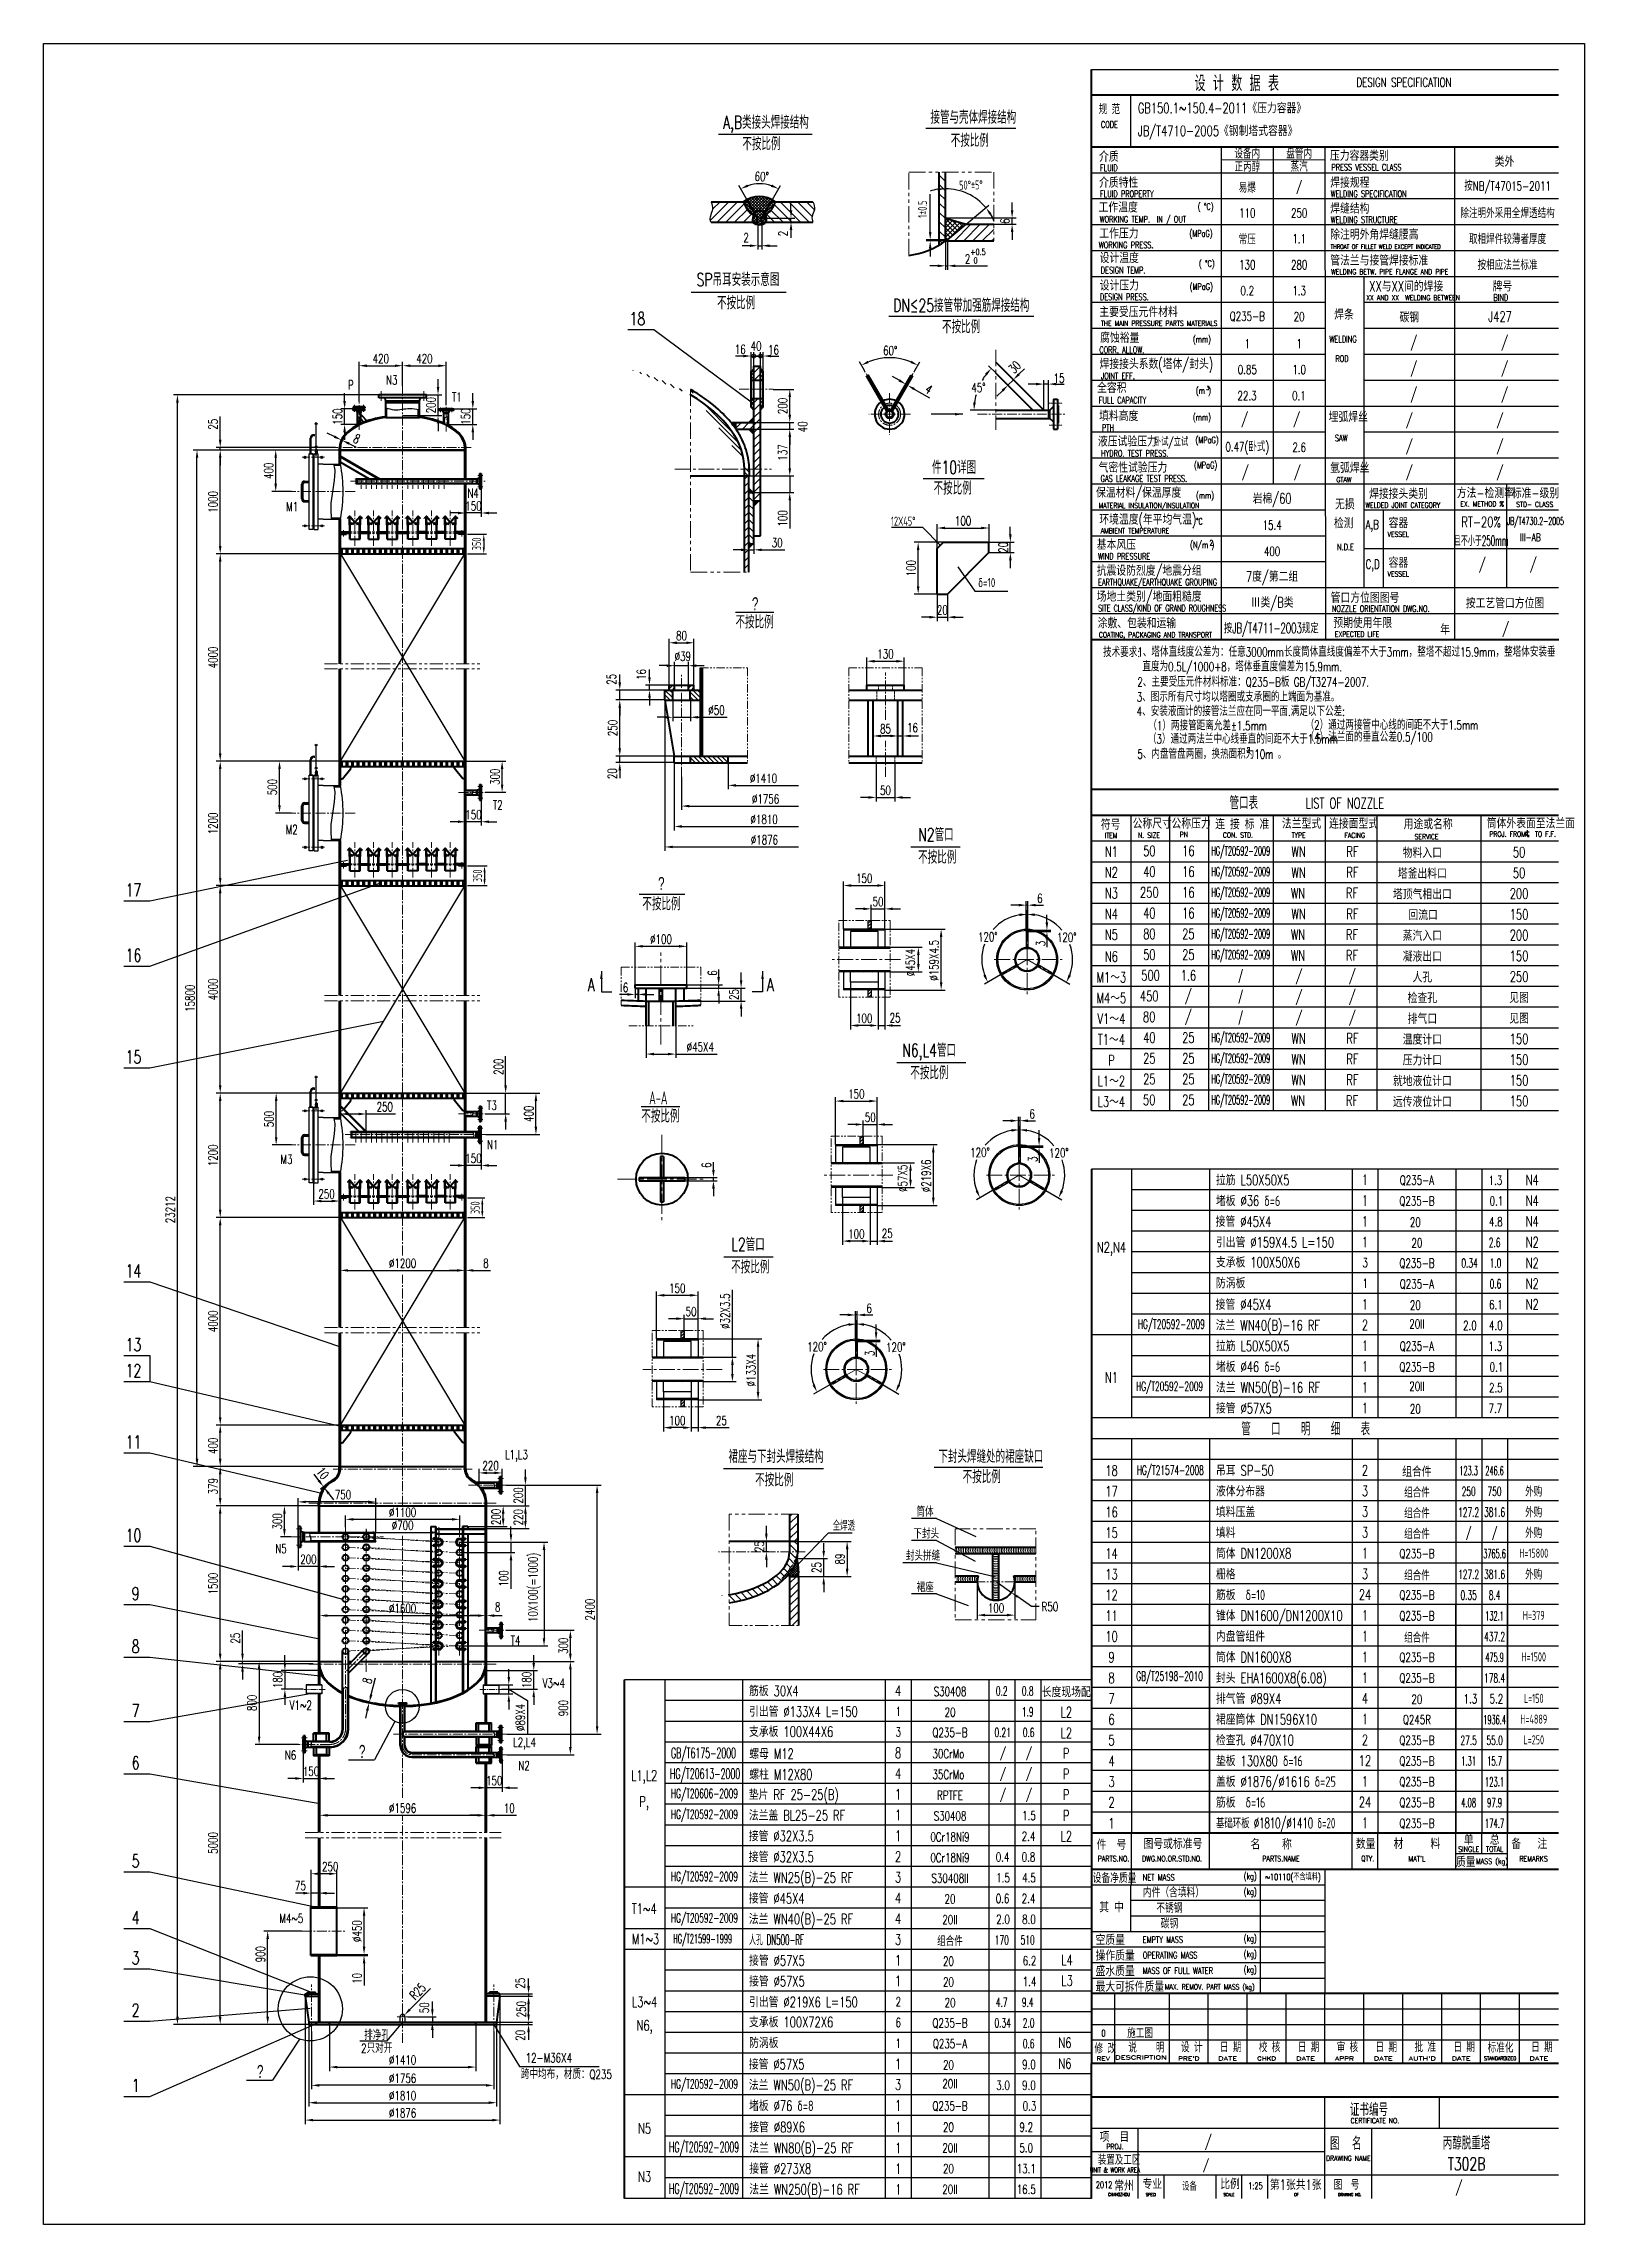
# Model space of a CAD drawing. Header units: millimetres. Extents: x -62352 to -47502, y -30131 to -9106.
import ezdxf
from ezdxf.enums import TextEntityAlignment as Align

# ---------------------------------------------------------------- set-up
doc = ezdxf.new("R2010")
doc.units = ezdxf.units.MM
doc.header["$PDMODE"] = 33
doc.header["$PDSIZE"] = 5
for name, pattern in [('ACAD_ISO02W100', [15, 12, -3]), ('ACAD_ISO10W100', [18, 12, -3, 0, -3]), ('ACAD_ISO12W100', [21, 12, -3, 0, -3, 0, -3]), ('CENTER', [2, 1.25, -0.25, 0.25, -0.25]), ('CENTER2', [28.575, 19.05, -3.175, 3.175, -3.175]), ('DASHED', [19.05, 12.7, -6.35]), ('PHANTOM', [2.5, 1.25, -0.25, 0.25, -0.25, 0.25, -0.25]), ('PHANTOM2', [31.75, 15.875, -3.175, 3.175, -3.175, 3.175, -3.175])]:
    doc.linetypes.add(name, pattern=pattern)
for name, color, linetype in [('1轮廓实线层', 7, 'Continuous'), ('2细线层', 4, 'Continuous'), ('3中心线层', 1, 'CENTER'), ('6文字层', 3, 'Continuous'), ('7标注层', 4, 'Continuous'), ('剖面线层', 2, 'Continuous'), ('尺寸线', 4, 'Continuous'), ('文字层', 3, 'Continuous')]:
    doc.layers.add(name, color=color, linetype=linetype)
for name, color, linetype, lineweight in [('3', 4, 'Continuous', 20), ('weld', 5, 'Continuous', 9), ('中心线', 1, 'ACAD_ISO10W100', 18), ('双点划线', 3, 'ACAD_ISO12W100', 18), ('实线', 7, 'Continuous', 40), ('尺寸标注', 2, 'Continuous', 25), ('虚线', 6, 'ACAD_ISO02W100', 18)]:
    doc.layers.add(name, color=color, linetype=linetype, lineweight=lineweight)
doc.styles.add('HGCAD', font='gbenor.shx', dxfattribs={"width": 0.75, "bigfont": 'gbcbig.shx'})
doc.styles.add('工程', font='romans.shx', dxfattribs={"width": 0.7, "bigfont": 'hztxt.shx'})
doc.styles.add('工程1', font='sysz.shx', dxfattribs={"width": 0.67})
doc.dimstyles.new('工程25', dxfattribs={"dimscale": 25, "dimtxt": 3.5, "dimasz": 3, "dimexe": 1.5, "dimexo": 0, "dimgap": 1, "dimtad": 1, "dimzin": 12, "dimdsep": 46, "dimtxsty": '工程', "dimcen": 0, "dimazin": 2, "dimtp": 0.5, "dimtm": 0.5, "dimtfac": 1, "dimtmove": 0, "dimatfit": 3, "dimfxl": 0, "dimarcsym": 0})
pattern_1 = [(45, (3857.935, 27686.807), (-35.921024, 35.921024), [])]
pattern_2 = [(45, (-16793.284, 11965.23), (-8.980256, 8.980256), []), (135, (-16793.284, 11965.23), (-8.980256, -8.980256), [])]
pattern_3 = [(135, (3857.935, 27686.807), (-17.960512, -17.960512), [])]
pattern_4 = [(45, (-108935.048, -11436.473), (-14.9670935, 14.9670935), [])]
pattern_5 = [(45, (30804.965, 19487.26), (-35.921024, 35.921024), [])]
pattern_6 = [(135, (-12235.003, -31180.334), (-22.45064, -22.45064), [])]
pattern_7 = [(45, (-12235.003, -31180.334), (-22.45064, 22.45064), [])]
pattern_8 = [(45, (-108859.576, -9358.103), (-14.9670935, 14.9670935), [])]
pattern_9 = [(45, (-110661.273, -13308.959), (-14.9670935, 14.9670935), [])]

msp = doc.modelspace()

# ---------------------------------------------------------------- texts
at = {"layer": '6文字层', "style": '工程', "width": 0.55}
for s, p in [('GB/T6175-2000', (-55992.388, -25593.29)), ('HG/T20613-2000', (-55976.661, -25793.29)), ('HG/T20592-2009', (-55986.364, -29393.202)), ('HG/T20592-2009', (-55986.364, -29793.218))]:
    msp.add_text(s, height=100, dxfattribs=at).set_placement(p, align=Align.MIDDLE)
at = {"layer": '尺寸线', "style": '工程'}
for s, width, p in [('筒体', 0.7, (-53939.128, -23306.201)), ('全焊透', 0.6, (-54745.648, -23441.338)), ('下封头', 0.7, (-53969.389, -23517.483)), ('封头拼缝', 0.7, (-54041.631, -23730.141)), ('裙座', 0.7, (-53937.662, -24034.214))]:
    msp.add_text(s, height=87.5, dxfattribs=dict(at, width=width)).set_placement(p)
at = {"layer": '文字层'}
for s, height, style, width, p in [('设 计 数 据 表', 150, '工程', 0.7, (-51259.173, -9564.697)), ('DESIGN SPECIFICATION', 87.5, '工程', 0.7, (-49698.755, -9522.978)), ('GB150.1~150.4-2011《压力容器》', 100, '工程', 0.7, (-51806.511, -9777.161)), ('A,B类接头焊接结构', 125, '工程', 0.7, (-55804.049, -9926.912)), ('接管与壳体焊接结构', 125, '工程', 0.7, (-53805.342, -9878.543)), ('规 范', 87.5, '工程', 0.7, (-52183.238, -9785.733)), ('CODE', 62.5, '工程', 0.7, (-52161.852, -9917.249)), ('JB/T4710-2005《钢制塔式容器》', 100, '工程', 0.7, (-51806.511, -9996.92)), ('不按比例', 125, '工程', 0.7, (-55617.492, -10133.621)), ('不按比例', 125, '工程', 0.7, (-53609.215, -10101.208)), ('介质', 100, '工程', 0.7, (-52179.836, -10245.341)), ('FLUID', 62.5, '工程', 0.7, (-52170.51, -10335.241)), ('压力容器类别', 100, '工程', 0.7, (-49954.386, -10235.674)), ('PRESS VESSEL CLASS', 62.5, '工程', 0.7, (-49940.507, -10329.057)), ('介质特性', 100, '工程', 0.7, (-52179.836, -10495.341)), ('焊接规程', 100, '工程', 0.7, (-49951.714, -10495.341)), ('工作温度', 100, '工程', 0.7, (-52184.207, -10734.102)), ('FLUID PROPERTY', 62.5, '工程', 0.7, (-52170.51, -10585.241)), ('( %%DC)', 62.5, '工程', 0.7, (-51227.984, -10708.196)), ('焊缝结构', 100, '工程', 0.7, (-49951.714, -10745.341)), ('WELDING SPECIFICATION', 62.5, '工程', 0.7, (-49947.753, -10585.241)), ('工作压力', 100, '工程', 0.7, (-52177.549, -10985.213)), ('WORKING TEMP.  IN / OUT', 62.5, '工程', 0.7, (-52173.882, -10830.59)), ('(MPaG)', 62.5, '工程', 0.7, (-51308.462, -10967.071)), ('除注明外角焊缝腰高', 100, '工程', 0.7, (-49951.714, -10995.341)), ('WELDING STRUCTURE', 62.5, '工程', 0.7, (-49947.753, -10835.241)), ('WORKING PRESS.', 62.5, '工程', 0.7, (-52181.313, -11078.974)), ('设计温度', 100, '工程', 0.7, (-52174.018, -11222.232)), ('管法兰与接管焊接标准', 100, '工程', 0.7, (-49951.714, -11245.341)), ('THROAT OF FILLET WELD EXCEPT INDICATED', 42.5, '工程', 0.7, (-49947.753, -11085.241)), ('SP吊耳安装示意图', 125, '工程', 0.7, (-56058.372, -11443.14)), ('DESIGN TEMP.', 62.5, '工程', 0.7, (-52162.549, -11321.568)), ('( %%DC)', 62.5, '工程', 0.7, (-51217.172, -11258.196)), ('WELDING BETW. PIPE FLANGE AND PIPE', 50, '工程', 0.7, (-49942.295, -11330.305)), ('不按比例', 125, '工程', 0.7, (-55861.208, -11667.598)), ('DN≤25接管带加强筋焊接结构', 125, '工程', 0.7, (-54163.806, -11692.194)), ('设计压力', 100, '工程', 0.7, (-52173.319, -11486.348)), ('DESIGN PRESS.', 62.5, '工程', 0.7, (-52171.91, -11578.65)), ('(MPaG)', 62.5, '工程', 0.7, (-51306.542, -11480.057)), ('XX AND XX  WELDING BETWEEN', 50, '工程', 0.7, (-49604.359, -11580.305)), ('XX与XX间的焊接', 100, '工程', 0.7, (-49575.201, -11495.341)), ('牌号', 100, '工程', 0.7, (-48386.722, -11495.341)), ('BIND', 62.5, '工程', 0.7, (-48378.997, -11585.241)), ('18', 125, '工程', 0.7, (-56704.055, -11820.017)), ('不按比例', 125, '工程', 0.7, (-53692.778, -11898.052)), ('主要受压元件材料', 100, '工程', 0.7, (-52177.085, -11742.639)), ('焊条', 100, '工程', 0.7, (-49913.065, -11767.594)), ('腐蚀裕量', 100, '工程', 0.7, (-52169.644, -11991.546)), ('THE MAIN PRESSURE PARTS MATERIALS', 50, '工程', 0.7, (-52162.782, -11826.99)), ('(mm)', 62.5, '工程', 0.7, (-51274.95, -11988.329)), ('WELDING ', 62.5, '工程', 0.7, (-49958.257, -11986.928)), ('焊接接头系数(塔体/封头)', 100, '工程', 0.7, (-52175.22, -12243.005)), ('CORR. ALLOW.', 62.5, '工程', 0.7, (-52177.008, -12089.514)), ('ROD', 62.5, '工程', 0.7, (-49901.768, -12174.196)), ('全容积', 100, '工程', 0.7, (-52198.849, -12474.054)), ('JOINT EFF.', 62.5, '工程', 0.7, (-52161.099, -12341.215)), ('FULL CAPACITY', 62.5, '工程', 0.7, (-52182.064, -12574.682)), ('(m )', 62.5, '工程', 0.7, (-51246.454, -12482.966)), ('3', 37.5, '工程', 0.7, (-51146.06, -12444.978)), ('填料高度', 100, '工程', 0.7, (-52179.009, -12745.061)), ('PTH', 62.5, '工程', 0.7, (-52151.709, -12840.997)), ('(mm)', 62.5, '工程', 0.7, (-51274.95, -12738.329)), ('埋弧焊丝', 100, '工程', 0.7, (-49966.787, -12754.613)), ('液压试验压力', 100, '工程', 0.7, (-52190.418, -12990.614)), ('HYDRO. TEST PRESS. ', 62.5, '工程', 0.7, (-52160.763, -13087.738)), ('卧试/立试', 75, '工程', 0.7, (-51651.901, -12983.848)), ('(MPaG)', 62.5, '工程', 0.7, (-51250.253, -12958.039)), ('SAW', 62.5, '工程', 0.7, (-49906.876, -12939.452)), ('件10详图', 125, '工程', 0.7, (-53790.094, -13253.618)), ('气密性试验压力', 100, '工程', 0.7, (-52183.906, -13242.354)), ('(MPaG)', 62.5, '工程', 0.7, (-51264.315, -13200.972)), ('氩弧焊丝', 100, '工程', 0.7, (-49951.714, -13245.341)), ('不按比例', 125, '工程', 0.7, (-53774.493, -13454.118)), ('保温材料/保温厚度', 100, '工程', 0.7, (-52208.688, -13484)), ('GAS LEAKAGE TEST PRESS.', 62.5, '工程', 0.7, (-52165.406, -13330.289)), ('(mm)', 62.5, '工程', 0.7, (-51245.549, -13492.912)), ('GTAW', 50, '工程', 0.7, (-49892.033, -13335.005)), ('焊接接头类别', 100, '工程', 0.7, (-49576.714, -13495.341)), ('方法-检测率', 100, '工程', 0.7, (-48731.558, -13487.882)), ('标准-级别', 100, '工程', 0.7, (-48201.365, -13489.538)), ('12X45%%D', 87.5, '工程1', 0.67, (-54184.753, -13752.975)), ('MATERIAL INSULATION/INSULATION', 50, '工程', 0.7, (-52183.819, -13584.628)), ('环境温度(年平均气温)', 100, '工程', 0.7, (-52177.16, -13743.139)), ('无损', 100, '工程', 0.7, (-49905.328, -13596.799)), ('WELDED JOINT CATEGORY', 50, '工程', 0.7, (-49612.27, -13580.305)), ('容器', 100, '工程', 0.7, (-49389.214, -13776.378)), (' EX. METHOD %%%', 50, '工程', 0.7, (-48726.587, -13569.043)), ('JB/T4730.2-2005', 75, '工程', 0.48, (-48247.686, -13746.236)), ('   STD- CLASS', 50, '工程', 0.7, (-48247.686, -13572.846)), ('基本风压', 100, '工程', 0.7, (-52202.112, -13986.174)), ('AMBIENT TEMPERATURE', 50, '工程', 0.7, (-52162.857, -13827.489)), ('%%DC', 62.5, '工程', 0.7, (-51245.549, -13742.912)), ('检测', 100, '工程', 0.7, (-49915.802, -13778.217)), ('A,B', 87.5, '工程', 0.7, (-49610.909, -13786.163)), ('VESSEL ', 50, '工程', 0.7, (-49399.784, -13861.341)), ('III-AB', 75, '工程', 0.7, (-48122.368, -13902.273)), ('WIND PRESSURE', 62.5, '工程', 0.7, (-52188.234, -14079.557)), ('(N/m )', 62.5, '工程', 0.7, (-51302.283, -13968.884)), ('N.D.E', 62.5, '工程', 0.7, (-49884.977, -13990.105)), ('C,D', 87.5, '工程', 0.7, (-49610.604, -14167.876)), ('容器', 100, '工程', 0.7, (-49388.909, -14159.577)), ('δ=10', 87.5, '工程', 0.7, (-53344.827, -14345.892)), ('抗震设防烈度/地震分组', 100, '工程', 0.7, (-52202.112, -14236.174)), ('EARTHQUAKE/EARTHQUAKE GROUPING', 62.5, '工程', 0.65, (-52188.234, -14329.557)), ('VESSEL ', 50, '工程', 0.7, (-49399.48, -14244.54)), ('%%151', 125, '工程1', 0.67, (-55525.876, -14568.713)), ('场地土类别/地面粗糙度', 100, '工程', 0.7, (-52202.112, -14486.174)), ('SITE CLASS/KIND OF GRAND ROUGHNESS', 62.5, '工程', 0.58, (-52188.234, -14579.557)), ('管口方位图图号', 100, '工程', 0.7, (-49947.091, -14497.692)), ('不按比例', 125, '工程', 0.7, (-55683.562, -14744.821)), ('涂敷、包装和运输', 100, '工程', 0.7, (-52193.27, -14742.354)), ('NOZZLE ORIENTATION DWG.NO.', 62.5, '工程', 0.7, (-49935.962, -14584.963)), ('预期使用年限', 100, '工程', 0.7, (-49921.676, -14740.013)), ('COATING, PACKAGING AND TRANSPORT', 50, '工程', 0.7, (-52181.396, -14830.289)), ('技术要求:', 87.5, '工程', 0.7, (-52141.46, -15019.133)), ('1、塔体直线度公差为：任意3000mm长度筒体直线度偏差不大于3mm，整塔不超过15.9mm，整塔体安装垂', 87.5, '工程', 0.7, (-51810.502, -15015.356)), ('EXPECTED LIFE', 50, '工程', 0.7, (-49907.373, -14824.363)), ('  直度为0.5L/1000+8，塔体垂直度偏差为15.9mm.', 87.5, '工程', 0.7, (-51846.021, -15156.749)), ('2、主要受压元件材料标准：Q235-B板 GB/T3274-2007.', 87.5, '工程', 0.7, (-51810.502, -15304.887)), ('3、图示所有尺寸均以塔圈或支承圈的上端面为基准。', 87.5, '工程', 0.7, (-51816.683, -15448.814)), ('4、安装液面计的接管法兰应在同一平面.满足以下公差:', 87.5, '工程', 0.7, (-51816.683, -15587.534)), ('（3）通过两法兰中心线垂直的间距不大于1.5mm', 87.5, '工程', 0.7, (-51708.707, -15854.808)), ('（1）两接管距离允差%%P1.5mm', 87.5, '工程', 0.7, (-51704.693, -15726.119)), ('（4）法兰面的垂直公差0.5/100', 87.5, '工程', 0.7, (-50188.905, -15835.22)), ('（2）通过两接管中心线的间距不大于1.5mm', 87.5, '工程', 0.7, (-50188.726, -15719.679)), ('5、内盘管盘两圈，换热面积为10m 。', 87.5, '工程', 0.7, (-51810.502, -15999.795)), ('管口表', 125, '工程', 0.7, (-50922.511, -16488.428)), ('LIST OF NOZZLE', 100, '工程', 0.7, (-50190.23, -16478.548)), ('符号', 100, '工程', 0.7, (-52162.881, -16684.849)), ('公称尺寸', 100, '工程', 0.7, (-51856.223, -16674.696)), ('公称压力', 100, '工程', 0.7, (-51481.223, -16674.696)), ('连 接 标 准', 100, '工程', 0.7, (-51060.617, -16680.708)), ('法兰型式', 100, '工程', 0.7, (-50417.388, -16674.713)), ('连接面型式', 100, '工程', 0.7, (-49962.808, -16674.469)), ('用途或名称', 100, '工程', 0.7, (-49243.339, -16680.17)), ('筒体外表面至法兰面', 100, '工程', 0.7, (-48442.761, -16672.204)), ('N2管口', 125, '工程', 0.7, (-53922.444, -16794.518)), ('ITEM', 50, '工程', 0.7, (-52126.013, -16764.754)), ('N. SIZE', 50, '工程', 0.7, (-51803.991, -16762.953)), ('PN', 50, '工程', 0.7, (-51402.854, -16756.384)), (' CON. STD.', 50, '工程', 0.7, (-51015.691, -16761.152)), ('TYPE', 50, '工程', 0.7, (-50324.444, -16762.324)), ('FACING', 50, '工程', 0.7, (-49814.041, -16763.656)), ('SERVICE', 50, '工程', 0.7, (-49138.955, -16776.74)), ('PROJ. FROM   TO F.F.', 50, '工程', 0.7, (-48417.208, -16751.762)), ('不按比例', 125, '工程', 0.7, (-53923.282, -17012.217)), ('17', 125, '工程', 0.7, (-61561.241, -17329.758)), ('%%152', 125, '工程1', 0.67, (-56429.467, -17265.719)), ('不按比例', 125, '工程', 0.7, (-56581.238, -17462.212)), ('16', 125, '工程', 0.7, (-61561.241, -17957.169)), ('A', 125, '工程', 0.7, (-57108.899, -18240.018)), ('A', 125, '工程', 0.7, (-55382.442, -18240.018)), ('15', 125, '工程', 0.7, (-61561.241, -18937.899)), ('N6,L4管口', 125, '工程', 0.7, (-54076.108, -18872.888)), ('不按比例', 125, '工程', 0.7, (-53998.754, -19090.587)), ('A-A', 125, '工程1', 0.67, (-56516.151, -19332.236)), ('不按比例', 125, '工程', 0.7, (-56591.58, -19508.344)), ('L2管口', 125, '工程', 0.7, (-55724.142, -20745.374)), ('14', 125, '工程', 0.7, (-61561.241, -21000.426)), ('不按比例', 125, '工程', 0.7, (-55724.979, -20963.073)), ('13', 125, '工程', 0.7, (-61561.241, -21711.806)), ('12', 125, '工程', 0.7, (-61561.241, -21961.806)), ('管   口   明   细   表', 125, '工程', 0.7, (-50809.121, -22524.677)), ('11', 125, '工程', 0.7, (-61561.241, -22650.962)), ('裙座与下封头焊接结构', 125, '工程', 0.7, (-55751.865, -22789.862)), ('下封头焊缝处的裙座缺口', 125, '工程', 0.7, (-53728.434, -22789.604)), ('不按比例', 125, '工程', 0.7, (-55494.158, -23016.519)), ('不按比例', 125, '工程', 0.7, (-53494.632, -22985.104)), ('10', 125, '工程', 0.7, (-61561.241, -23550.97)), ('9', 125, '工程', 0.7, (-61503.088, -24111.878)), ('8', 125, '工程', 0.7, (-61503.088, -24621.593)), ('7', 125, '工程', 0.7, (-61503.088, -25239.154)), ('6', 125, '工程', 0.7, (-61503.088, -25743.3)), ('%%152', 125, '工程1', 0.67, (-59313.372, -25633.176)), ('5', 125, '工程', 0.7, (-61503.088, -26689.971)), ('(kg)', 62.5, '工程', 0.7, (-50785.879, -26954.485)), ('4', 125, '工程', 0.7, (-61503.088, -27236.34)), ('3', 125, '工程', 0.7, (-61503.088, -27623.728)), ('2', 125, '工程', 0.7, (-61503.088, -28128.099)), ('2只对开', 87.5, '工程', 0.7, (-59292.389, -28476.862)), ('排净孔', 87.5, '工程', 0.7, (-59262.109, -28351.65)), ('说    明', 87.5, '工程', 0.7, (-51897.823, -28472.847)), ('设 计', 87.5, '工程', 0.7, (-51389.649, -28469.454)), ('日 期', 87.5, '工程', 0.7, (-51014.649, -28469.454)), ('校 核', 87.5, '工程', 0.7, (-50639.649, -28469.454)), ('日 期', 87.5, '工程', 0.7, (-50264.649, -28469.454)), ('审 核', 87.5, '工程', 0.7, (-49889.649, -28469.454)), ('日 期', 87.5, '工程', 0.7, (-49514.649, -28469.454)), ('批 准', 87.5, '工程', 0.7, (-49139.649, -28469.454)), ('日 期', 87.5, '工程', 0.7, (-48764.649, -28469.454)), ('标准化', 87.5, '工程', 0.7, (-48433.734, -28473.647)), ('日 期', 87.5, '工程', 0.7, (-48014.649, -28469.454)), ('%%151', 125, '工程1', 0.67, (-60296.37, -28718.654)), ('12-M36X4', 87.5, '工程', 0.7, (-57706.079, -28569.098)), ('修 改', 87.5, '工程', 0.7, (-52223.918, -28482.111)), ('1', 125, '工程', 0.7, (-61503.088, -28854.242)), ('跨中均布，材质：Q235', 87.5, '工程', 0.7, (-57752.33, -28728.575))]:
    msp.add_text(s, height=height, dxfattribs=dict(at, style=style, width=width)).set_placement(p)
at = {"layer": '文字层', "style": '工程'}
for s, height, width, p in [('设备内', 87.5, 0.7, (-50751.044, -10159.954)), ('正丙醇', 87.5, 0.7, (-50751.044, -10285.766)), ('盘管内', 87.5, 0.7, (-50250.949, -10159.954)), ('蒸汽', 87.5, 0.7, (-50250.949, -10285.766)), ('类外', 100, 0.7, (-48272.171, -10238.25)), ('易爆', 87.5, 0.7, (-50751.044, -10488.25)), ('/', 87.5, 0.7, (-50250.949, -10488.25)), ('按NB/T47015-2011', 87.5, 0.7, (-48242.538, -10483.512)), ('110', 87.5, 0.7, (-50751.044, -10738.25)), ('250', 87.5, 0.7, (-50250.949, -10738.25)), ('除注明外采用全焊透结构', 87.5, 0.7, (-48242.538, -10733.512)), ('常压', 87.5, 0.7, (-50751.044, -10985.75)), ('1.1', 87.5, 0.7, (-50250.949, -10985.75)), ('取相焊件较薄者厚度', 87.5, 0.7, (-48242.538, -10983.512)), ('130', 87.5, 0.7, (-50751.044, -11238.25)), ('280', 87.5, 0.7, (-50250.949, -11238.25)), ('按相应法兰标准', 87.5, 0.7, (-48242.538, -11233.512)), ('0.2', 87.5, 0.7, (-50751.044, -11488.25)), ('1.3', 87.5, 0.7, (-50250.949, -11488.25)), ('Q235-B', 87.5, 0.7, (-50751.044, -11738.25)), ('20', 87.5, 0.7, (-50250.949, -11738.25)), ('碳钢', 100, 0.7, (-49189.754, -11738.25)), ('J427', 100, 0.7, (-48314.754, -11738.25)), ('1', 87.5, 0.7, (-50751.044, -11998.196)), ('1', 87.5, 0.7, (-50250.949, -11998.196)), ('/', 100, 0.7, (-49146.009, -11988.25)), ('/', 100, 0.7, (-48271.009, -11988.25)), ('/', 100, 0.7, (-49146.009, -12238.25)), ('/', 100, 0.7, (-48271.009, -12238.25)), ('P', 87.5, 0.7, (-59391.833, -12395.677)), ('N3', 87.5, 0.7, (-58996.795, -12349.178)), ('0.85', 87.5, 0.7, (-50751.044, -12248.196)), ('1.0', 87.5, 0.7, (-50250.949, -12248.196)), ('T1', 87.5, 0.7, (-58369.481, -12513.145)), ('22.3', 87.5, 0.7, (-50753.767, -12500.75)), ('0.1', 87.5, 0.7, (-50253.673, -12500.75)), ('/', 100, 0.7, (-49146.009, -12488.25)), ('/', 100, 0.7, (-48271.009, -12488.25)), ('/', 100, 0.7, (-50776.208, -12728.795)), ('/', 100, 0.7, (-50276.113, -12728.795)), ('/', 100, 0.7, (-49189.754, -12738.25)), ('/', 100, 0.7, (-48314.754, -12738.25)), ('0.47(卧式)', 87.5, 0.7, (-50750.611, -12998.149)), ('2.6', 87.5, 0.7, (-50250.516, -12998.149)), ('/', 100, 0.7, (-49189.754, -12988.25)), ('/', 100, 0.7, (-48314.754, -12988.25)), ('/', 100, 0.7, (-50768.93, -13238.25)), ('/', 100, 0.7, (-50268.836, -13238.25)), ('/', 100, 0.7, (-49189.754, -13238.25)), ('/', 100, 0.7, (-48314.754, -13238.25)), ('N4', 87.5, 0.7, (-58212.28, -13439.97)), ('岩棉/60', 100, 0.7, (-50511.738, -13498.149)), ('15.4', 87.5, 0.7, (-50511.738, -13748.149)), ('且不小于250mm', 100, 0.5, (-48496.983, -13894.071)), ('RT-20%', 100, 0.7, (-48496.983, -13717.217)), ('2', 50, 0.7, (-51097.489, -13918.105)), ('400', 87.5, 0.7, (-50512.171, -14000.75)), ('/', 100, 0.7, (-48484.374, -14129.781)), ('/', 100, 0.7, (-47993.145, -14127.478)), ('7度/第二组', 100, 0.7, (-50512.171, -14250.75)), ('Ⅲ类/B类', 100, 0.7, (-50511.738, -14499.966)), ('按工艺管口方位图', 100, 0.7, (-48267.169, -14494.65)), ('按JB/T4711-2003规定', 100, 0.6, (-50520.046, -14748.149)), ('年', 100, 0.7, (-48844.625, -14749.781)), ('/', 100, 0.7, (-48260.225, -14749.781)), ('2', 50, 0.7, (-50739.251, -15916.162)), ('T2', 87.5, 0.7, (-57975.432, -16445.875)), ('N1', 100, 0.7, (-52060.967, -16896.174)), ('50', 100, 0.7, (-51695.102, -16889.143)), ('16', 100, 0.7, (-51318.921, -16889.143)), ('HG/T20592-2009', 87.5, 0.5, (-50813.818, -16894.881)), ('HG/T20592-2009', 87.5, 0.5, (-50813.818, -17094.881)), ('WN', 100, 0.7, (-50257.034, -16897.436)), ('RF', 100, 0.7, (-49737.403, -16895.911)), ('物料入口', 100, 0.7, (-49063.705, -16901.391)), ('50', 100, 0.7, (-48131.518, -16901.391)), ('N2', 100, 0.7, (-52060.967, -17096.174)), ('250', 100, 0.7, (-51695.102, -17289.143)), ('40', 100, 0.7, (-51695.102, -17089.143)), ('16', 100, 0.7, (-51318.921, -17089.143)), ('16', 100, 0.7, (-51318.921, -17289.143)), ('HG/T20592-2009', 87.5, 0.5, (-50813.818, -17294.881)), ('WN', 100, 0.7, (-50257.034, -17097.436)), ('RF', 100, 0.7, (-49737.403, -17095.911)), ('塔釜出料口', 100, 0.7, (-49063.705, -17101.391)), ('50', 100, 0.7, (-48131.518, -17101.391)), ('N3', 100, 0.7, (-52060.967, -17296.174)), ('N4', 100, 0.7, (-52060.967, -17496.174)), ('40', 100, 0.7, (-51695.102, -17489.143)), ('16', 100, 0.7, (-51318.921, -17489.143)), ('HG/T20592-2009', 87.5, 0.5, (-50813.818, -17494.881)), ('WN', 100, 0.7, (-50261.597, -17297.436)), ('WN', 100, 0.7, (-50257.034, -17497.436)), ('RF', 100, 0.7, (-49741.966, -17295.911)), ('RF', 100, 0.7, (-49737.403, -17495.911)), ('塔顶气相出口', 100, 0.7, (-49063.705, -17301.391)), ('回流口', 100, 0.7, (-49056.793, -17501.391)), ('200', 100, 0.7, (-48131.518, -17301.391)), ('N5', 100, 0.7, (-52060.967, -17696.174)), ('80', 100, 0.7, (-51695.102, -17689.143)), ('25', 100, 0.7, (-51318.921, -17689.143)), ('HG/T20592-2009', 87.5, 0.5, (-50813.818, -17694.881)), ('WN', 100, 0.7, (-50261.597, -17697.436)), ('RF', 100, 0.7, (-49741.966, -17695.911)), ('蒸汽入口', 100, 0.7, (-49063.705, -17701.391)), ('200', 100, 0.7, (-48131.518, -17701.391)), ('150', 100, 0.7, (-48131.518, -17501.391)), ('N6', 100, 0.7, (-52060.967, -17907.255)), ('50', 100, 0.7, (-51695.102, -17889.143)), ('25', 100, 0.7, (-51318.921, -17889.143)), ('HG/T20592-2009', 87.5, 0.5, (-50813.818, -17894.881)), ('WN', 100, 0.7, (-50261.597, -17897.436)), ('RF', 100, 0.7, (-49741.966, -17895.911)), ('凝液出口', 100, 0.7, (-49063.705, -17901.391)), ('150', 100, 0.7, (-48131.518, -17901.391)), ('M1～3', 100, 0.7, (-52060.967, -18107.255)), ('500', 100, 0.7, (-51683.471, -18089.143)), ('1.6', 100, 0.7, (-51318.921, -18089.143)), ('/', 87.5, 0.5, (-50813.818, -18094.881)), ('/', 100, 0.7, (-50252.471, -18097.436)), ('/', 100, 0.7, (-49737.403, -18095.911)), ('人孔', 100, 0.7, (-49063.705, -18101.391)), ('250', 100, 0.7, (-48131.518, -18101.391)), ('M4～5', 100, 0.7, (-52060.967, -18307.255)), ('450', 100, 0.7, (-51696.18, -18289.143)), ('/', 100, 0.7, (-51318.921, -18289.143)), ('/', 87.5, 0.5, (-50813.818, -18294.881)), ('/', 100, 0.7, (-50252.471, -18297.436)), ('/', 100, 0.7, (-49737.403, -18295.911)), ('检查孔', 100, 0.7, (-49063.705, -18301.391)), ('见图', 100, 0.7, (-48131.518, -18301.391)), ('V1～4', 100, 0.7, (-52060.967, -18507.255)), ('80', 100, 0.7, (-51696.18, -18489.143)), ('/', 100, 0.7, (-51318.921, -18489.143)), ('/', 87.5, 0.5, (-50813.818, -18494.881)), ('/', 100, 0.7, (-50252.471, -18497.436)), ('/', 100, 0.7, (-49737.403, -18495.911)), ('排气口', 100, 0.7, (-49063.705, -18501.391)), ('见图', 100, 0.7, (-48131.518, -18501.391)), ('T1～4', 100, 0.7, (-52060.967, -18707.255)), ('40', 100, 0.7, (-51695.102, -18689.143)), ('25', 100, 0.7, (-51318.921, -18689.143)), ('HG/T20592-2009', 87.5, 0.5, (-50813.818, -18694.881)), ('WN', 100, 0.7, (-50257.034, -18697.436)), ('RF', 100, 0.7, (-49737.403, -18695.911)), ('温度计口', 100, 0.7, (-49063.705, -18701.391)), ('150', 100, 0.7, (-48131.518, -18701.391)), ('P', 100, 0.7, (-52060.967, -18907.255)), ('25', 100, 0.7, (-51695.102, -18889.143)), ('25', 100, 0.7, (-51318.921, -18889.143)), ('HG/T20592-2009', 87.5, 0.5, (-50813.818, -18894.881)), ('WN', 100, 0.7, (-50257.034, -18897.436)), ('RF', 100, 0.7, (-49737.403, -18895.911)), ('压力计口', 100, 0.7, (-49063.705, -18901.391)), ('150', 100, 0.7, (-48131.518, -18901.391)), ('L1～2', 100, 0.7, (-52060.967, -19107.255)), ('25', 100, 0.7, (-51695.102, -19089.143)), ('25', 100, 0.7, (-51318.921, -19089.143)), ('HG/T20592-2009', 87.5, 0.5, (-50813.818, -19094.881)), ('WN', 100, 0.7, (-50257.034, -19097.436)), ('RF', 100, 0.7, (-49737.403, -19095.911)), ('就地液位计口', 100, 0.7, (-49063.705, -19101.391)), ('150', 100, 0.7, (-48131.518, -19101.391)), ('T3', 87.5, 0.7, (-58031.53, -19341.256)), ('L3～4', 100, 0.7, (-52060.967, -19307.255)), ('50', 100, 0.7, (-51696.18, -19289.143)), ('25', 100, 0.7, (-51318.921, -19289.143)), ('HG/T20592-2009', 87.5, 0.5, (-50813.818, -19294.881)), ('WN', 100, 0.7, (-50261.597, -19297.436)), ('RF', 100, 0.7, (-49741.966, -19295.911)), ('远传液位计口', 100, 0.7, (-49063.705, -19301.391)), ('150', 100, 0.7, (-48131.518, -19301.391)), ('N1', 87.5, 0.7, (-58023.858, -19721.685)), ('Q235-A', 87.5, 0.7, (-49115.827, -20067.769)), ('Q235-B', 87.5, 0.7, (-49115.827, -20267.769)), ('20', 87.5, 0.7, (-49115.827, -20667.809)), ('3', 87.5, 0.7, (-49614.524, -20859.232)), ('1', 87.5, 0.7, (-49614.524, -21059.224)), ('Q235-B', 87.5, 0.7, (-49115.827, -20867.801)), ('Q235-A', 87.5, 0.7, (-49115.827, -21067.793)), ('0.34', 87.5, 0.6, (-48608.921, -20863.019)), ('0.6', 87.5, 0.6, (-48358.931, -21063.011)), ('1.0', 87.5, 0.6, (-48358.931, -20863.019)), ('Q235-A', 87.5, 0.7, (-49115.827, -21667.769)), ('Q235-B', 87.5, 0.7, (-49115.827, -21867.777)), ('L1,L3', 87.5, 0.7, (-57794.947, -22722.059)), ('组合件', 87.5, 0.7, (-49115.827, -23067.793)), ('外购', 87.5, 0.7, (-47989.948, -23059.146)), ('组合件', 87.5, 0.7, (-49115.827, -23267.793)), ('外购', 87.5, 0.7, (-47989.948, -23259.146)), ('组合件', 87.5, 0.7, (-49115.827, -23467.793)), ('外购', 87.5, 0.7, (-47989.948, -23459.146)), ('N5', 87.5, 0.7, (-60064.32, -23615.782)), ('Q235-B', 87.5, 0.7, (-49115.827, -23667.793)), ('组合件', 87.5, 0.7, (-49115.827, -23867.793)), ('外购', 87.5, 0.7, (-47989.948, -23859.146)), ('Q235-B', 87.5, 0.7, (-49115.827, -24067.793)), ('Q235-B', 87.5, 0.7, (-49115.827, -24267.793)), ('T4', 87.5, 0.7, (-57802.991, -24501.251)), ('组合件', 87.5, 0.7, (-49115.827, -24467.793)), ('Q235-B', 87.5, 0.7, (-49115.827, -24667.793)), ('V3~4', 87.5, 0.7, (-57435.522, -24912.512)), ('S30408', 87.5, 0.7, (-53615.827, -24992.867)), ('Q235-B', 87.5, 0.7, (-49115.827, -24867.793)), ('V1~2', 87.5, 0.7, (-59873.777, -25125.05)), ('1', 87.5, 0.7, (-54114.524, -25184.238)), ('20', 87.5, 0.7, (-53615.827, -25192.839)), ('Q245R', 87.5, 0.7, (-49115.827, -25267.793)), ('L2,L4', 87.5, 0.7, (-57717.447, -25496.086)), ('3', 87.5, 0.7, (-54114.524, -25384.262)), ('Q235-B', 87.5, 0.7, (-53615.827, -25392.831)), ('0.21', 87.5, 0.6, (-53108.921, -25388.049)), ('0.6', 87.5, 0.6, (-52858.931, -25388.049)), ('Q235-B', 87.5, 0.7, (-49115.827, -25467.793)), ('N6', 87.5, 0.7, (-59972.011, -25606.526)), ('Q235-B', 87.5, 0.7, (-49115.827, -25667.793)), ('N2', 87.5, 0.7, (-57721.907, -25707.912)), ('Q235-B', 87.5, 0.7, (-49115.827, -25867.793)), ('Q235-B', 87.5, 0.7, (-49115.827, -26067.793)), ('S30408', 87.5, 0.7, (-53615.827, -26192.819)), ('Q235-B', 87.5, 0.7, (-49115.827, -26267.793)), ('M4~5', 87.5, 0.7, (-59964.475, -27180.254)), ('2', 87.5, 0.7, (-54114.524, -27984.178)), ('20', 87.5, 0.7, (-53615.827, -27992.779)), ('6', 87.5, 0.7, (-54114.524, -28184.202)), ('Q235-B', 87.5, 0.7, (-53615.827, -28192.771)), ('0.34', 87.5, 0.6, (-53108.921, -28187.989)), ('2.0', 87.5, 0.6, (-52858.931, -28187.989)), ('1', 87.5, 0.7, (-54114.524, -28384.194)), ('Q235-A', 87.5, 0.7, (-53615.827, -28392.763)), ('0.6', 87.5, 0.6, (-52858.931, -28387.981)), ('施工图', 87.5, 0.7, (-51784.913, -28280.75)), ('Q235-B', 87.5, 0.7, (-53615.827, -28992.739)), ('1', 100, 0.7, (-54114.717, -29193.202)), ('1', 100, 0.7, (-54114.717, -29393.202)), ('1', 100, 0.7, (-54114.717, -29593.218)), ('1', 100, 0.7, (-54114.717, -29793.218))]:
    msp.add_text(s, height=height, dxfattribs=dict(at, width=width)).set_placement(p, align=Align.MIDDLE)
at = {"layer": '文字层', "style": '工程', "width": 0.7}
for s, p in [('M1', (-59956.344, -13640.679)), ('M2', (-59960.688, -16752.644)), ('M3', (-60011.619, -19931.968))]:
    msp.add_text(s, height=87.5, dxfattribs=at).set_placement(p, align=Align.BOTTOM_CENTER)
at = {"layer": '文字层', "linetype": 'ByBlock', "style": '工程'}
for s, height, width, p in [('拉筋 L50X50X5', 100, 0.7, (-51052.998, -20112.137)), ('堵板 %%C36 δ=6', 100, 0.7, (-51052.998, -20312.145)), ('接管 %%C45X4', 100, 0.7, (-51055.421, -20512.169)), ('引出管 %%C159X4.5 L=150', 100, 0.7, (-51052.998, -20712.193)), ('支承板 100X50X6', 100, 0.7, (-51052.998, -20905.281)), ('防涡板', 100, 0.7, (-51052.998, -21105.273)), ('接管 %%C45X4', 100, 0.7, (-51055.421, -21312.169)), ('法兰 WN40(B)-16 RF', 100, 0.7, (-51055.421, -21512.169)), ('拉筋 L50X50X5', 100, 0.7, (-51052.998, -21712.137)), ('堵板 %%C46 δ=6', 100, 0.7, (-51052.998, -21912.153)), ('法兰 WN50(B)-16 RF', 100, 0.7, (-51052.998, -22112.185)), ('接管 %%C57X5', 100, 0.7, (-51052.998, -22312.185)), ('吊耳 SP-50', 100, 0.7, (-51052.998, -22912.181)), ('液体分布器', 100, 0.7, (-51052.998, -23112.161)), ('填料压盖', 100, 0.7, (-51052.998, -23312.161)), ('填料', 100, 0.7, (-51052.998, -23512.161)), ('筒体 DN1200X8', 100, 0.7, (-51052.998, -23712.177)), ('栅格', 100, 0.7, (-51052.998, -23912.161)), ('筋板  δ=10', 100, 0.7, (-51052.998, -24112.153)), ('锥体 DN1600/DN1200X10', 100, 0.7, (-51052.998, -24312.177)), ('内盘管组件', 100, 0.7, (-51052.998, -24512.161)), ('筒体 DN1600X8', 100, 0.7, (-51052.998, -24712.177)), ('封头 EHA1600X8(6.08)', 100, 0.7, (-51052.998, -24912.161)), ('筋板 30X4', 100, 0.7, (-55552.998, -25037.227)), ('排气管 %%C89X4', 100, 0.7, (-51052.998, -25112.169)), ('引出管 %%C133X4 L=150', 100, 0.7, (-55552.998, -25237.223)), ('裙座筒体 DN1596X10', 100, 0.7, (-51052.998, -25312.177)), ('支承板 100X44X6', 100, 0.7, (-55552.998, -25430.311)), ('检查孔 %%C470X10', 100, 0.7, (-51052.998, -25512.177)), ('垫板 130X80 δ=16', 100, 0.7, (-51052.998, -25712.153)), ('盖板 %%C1876/%%C1616 δ=25', 100, 0.7, (-51052.998, -25912.153)), ('垫片 RF 25-25(B)', 100, 0.7, (-55555.421, -26037.179)), ('筋板  δ=16', 100, 0.7, (-51052.998, -26112.153)), ('法兰盖 BL25-25 RF', 100, 0.7, (-55555.421, -26237.171)), ('基础环板 %%C1810/%%C1410 δ=20', 100, 0.6, (-51052.998, -26312.153)), ('接管 %%C32X3.5', 100, 0.7, (-55555.421, -26437.171)), ('件  号  ', 100, 0.7, (-52201.848, -26519.4)), ('图号或标准号    ', 100, 0.7, (-51750.849, -26511.215)), ('名    称   ', 100, 0.7, (-50719.596, -26516.485)), ('数量 ', 100, 0.7, (-49704.984, -26512.389)), ('接管 %%C32X3.5', 100, 0.7, (-55555.421, -26637.163)), ('PARTS.NO.    DWG.NO.OR.STD.NO.                   PARTS.NAME                ', 51.99792, 0.7, (-52193.05, -26630.753)), ('法兰 WN25(B)-25 RF', 100, 0.7, (-55555.421, -26837.179)), ('设备净质量', 89.2857, 0.7, (-52241.679, -26837.882)), ('内件（含填料）', 89.2857, 0.7, (-51758.066, -26976.705)), ('NET MASS', 62.5, 0.7, (-51758.066, -26816.39)), ('(kg)', 62.5, 0.7, (-50785.879, -26804.485)), ('~10110(不含填料)', 62.5, 0.7, (-50579.544, -26812.371)), ('接管 %%C45X4', 100, 0.7, (-55555.421, -27037.171)), ('法兰 WN40(B)-25 RF', 100, 0.7, (-55555.421, -27237.171)), ('其 中', 100, 0.7, (-52177.759, -27122.76)), ('人孔 DN500-RF', 100, 0.5, (-55552.995, -27437.155)), ('空质量', 100, 0.7, (-52213.674, -27437.882)), ('(kg)', 62.5, 0.7, (-50785.879, -27404.485)), ('接管 %%C57X5 ', 100, 0.7, (-55552.998, -27637.171)), ('操作质量', 100, 0.7, (-52213.674, -27587.882)), ('OPERATING MASS', 62.5, 0.7, (-51758.066, -27566.39)), ('EMPTY MASS', 62.5, 0.7, (-51758.066, -27416.39)), ('(kg)', 62.5, 0.7, (-50785.879, -27554.485)), ('接管 %%C57X5 ', 100, 0.7, (-55552.998, -27837.171)), ('盛水质量', 100, 0.7, (-52213.674, -27737.882)), ('MASS OF FULL WATER', 62.5, 0.7, (-51758.066, -27716.39)), ('(kg)', 62.5, 0.7, (-50785.879, -27704.485)), ('引出管 %%C219X6 L=150', 100, 0.7, (-55552.998, -28037.163)), ('最大可拆件质量', 100, 0.7, (-52213.674, -27887.882)), ('MAX. REMOV. PART MASS (kg)', 50, 0.7, (-51545.142, -27866.39)), ('支承板 100X72X6', 100, 0.7, (-55552.998, -28230.251)), ('防涡板', 100, 0.7, (-55552.998, -28430.243)), ('接管 %%C57X5', 100, 0.7, (-55555.421, -28637.139)), ('法兰 WN50(B)-25 RF', 100, 0.7, (-55555.421, -28837.139)), ('堵板 %%C76 δ=8', 100, 0.7, (-55552.998, -29037.115)), ('证书编号', 125, 0.7, (-49761.269, -29087.245)), ('项  目', 100, 0.7, (-52174.256, -29335.881)), ('/', 100, 0.7, (-51159.739, -29378.099)), ('图  名', 125, 0.7, (-49953.552, -29413.045)), ('装置及工区', 86.5385, 0.7, (-52191.372, -29555.086)), ('/', 86.538, 0.7, (-51176.855, -29597.304)), ('常州', 100, 0.7, (-52033.855, -29807.981)), ('专业', 100, 0.7, (-51761.157, -29790.993)), ('比例', 100, 0.7, (-51011.157, -29790.993)), ('第1张共1张', 100, 0.7, (-50533.245, -29798.556)), ('图  号', 86.5385, 0.7, (-49917.564, -29795.095))]:
    msp.add_text(s, height=height, dxfattribs=dict(at, width=width)).set_placement(p)
at = {"layer": '文字层', "linetype": 'ByBlock'}
for s, height, style, width, p in [('1', 100, '工程', 0.7, (-49616.36, -20059.478)), ('1.3', 87.5, '工程', 0.7, (-48359.727, -20064.223)), ('N4', 100, '工程', 0.7, (-48004.308, -20060.918)), ('1', 100, '工程', 0.7, (-49616.36, -20259.486)), ('0.1', 87.5, '工程', 0.7, (-48350.098, -20264.191)), ('N4', 100, '工程', 0.7, (-48004.308, -20260.918)), ('1', 100, '工程', 0.7, (-49616.36, -20459.526)), ('20', 87.5, '工程', 0.7, (-49131.419, -20468.256)), ('4.8', 87.5, '工程', 0.7, (-48355.296, -20464.215)), ('N4', 100, '工程', 0.7, (-48004.308, -20460.918)), ('N2,N4', 100, '工程', 0.7, (-52059.667, -20726.73)), ('1', 100, '工程', 0.7, (-49616.36, -20659.526)), ('2.6', 87.5, '工程', 0.6, (-48367.595, -20664.239)), ('N2', 100, '工程', 0.7, (-48004.308, -20660.918)), ('N2', 100, '工程', 0.7, (-48004.308, -20860.918)), ('N2', 100, '工程', 0.7, (-48004.308, -21060.918)), ('1', 100, '工程', 0.7, (-49616.36, -21259.526)), ('20', 87.5, '工程', 0.7, (-49131.419, -21268.256)), ('6.1', 87.5, '工程', 0.7, (-48355.296, -21264.215)), ('N2', 100, '工程', 0.7, (-48004.308, -21260.918)), ('HG/T20592-2009', 87.5, '工程', 0.6, (-51482.855, -21457.908)), ('2', 100, '工程', 0.7, (-49616.36, -21459.51)), ('20II', 87.5, '工程', 0.7, (-49116.425, -21450.13)), ('2.0', 87.5, '工程', 0.7, (-48605.286, -21464.215)), ('4.0', 87.5, '工程', 0.7, (-48355.296, -21464.215)), ('1', 100, '工程', 0.7, (-49616.36, -21659.478)), ('1.3', 87.5, '工程', 0.7, (-48359.727, -21664.223)), ('1', 100, '工程', 0.7, (-49616.36, -21859.494)), ('0.1', 87.5, '工程', 0.7, (-48350.098, -21864.199)), ('N1', 100, '工程', 0.7, (-52059.667, -21965.753)), ('HG/T20592-2009', 87.5, '工程', 0.6, (-51500.078, -22057.924)), ('1', 100, '工程', 0.7, (-49616.363, -22059.526)), ('20II', 87.5, '工程', 0.7, (-49116.425, -22050.114)), ('2.5', 87.5, '工程', 0.7, (-48355.293, -22064.223)), ('1', 100, '工程', 0.7, (-49616.363, -22259.526)), ('20', 87.5, '工程', 0.7, (-49131.419, -22268.24)), ('7.7', 87.5, '工程', 0.7, (-48359.724, -22264.223)), ('18', 100, '工程', 0.7, (-52059.667, -22862.999)), ('HG/T21574-2008', 87.5, '工程', 0.6, (-51493.088, -22865.675)), ('2', 100, '工程', 0.7, (-49616.36, -22859.522)), ('组合件', 100, '工程', 0.7, (-49116.422, -22868.276)), ('123.3', 87.5, '工程', 0.5, (-48617.585, -22864.227)), ('246.6', 87.5, '工程', 0.5, (-48367.595, -22864.227)), ('17', 100, '工程', 0.7, (-52059.667, -23062.999)), ('3', 100, '工程', 0.7, (-49616.36, -23059.502)), ('250', 87.5, '工程', 0.6, (-48617.585, -23064.231)), ('750', 87.5, '工程', 0.6, (-48367.595, -23064.231)), ('16', 100, '工程', 0.7, (-52059.667, -23262.999)), ('3', 100, '工程', 0.7, (-49616.36, -23259.502)), ('127.2', 87.5, '工程', 0.6, (-48617.585, -23264.231)), ('381.6', 87.5, '工程', 0.6, (-48367.595, -23264.231)), ('15', 100, '工程', 0.7, (-52059.667, -23462.999)), ('3', 100, '工程', 0.7, (-49616.36, -23459.502)), ('/', 87.5, '工程', 0.6, (-48617.585, -23464.231)), ('/', 87.5, '工程', 0.6, (-48367.595, -23464.231)), ('14', 100, '工程', 0.7, (-52059.667, -23662.999)), ('1', 100, '工程', 0.7, (-49616.36, -23659.518)), ('3765.6', 87.5, '工程', 0.5, (-48367.595, -23664.223)), ('H=15800', 87.5, '工程1', 0.67, (-47989.948, -23659.146)), ('13', 100, '工程', 0.7, (-52059.667, -23862.999)), ('3', 100, '工程', 0.7, (-49616.36, -23859.502)), ('127.2', 87.5, '工程', 0.6, (-48617.585, -23864.231)), ('381.6', 87.5, '工程', 0.6, (-48367.595, -23864.231)), ('12', 100, '工程', 0.7, (-52059.667, -24062.999)), ('24', 100, '工程', 0.7, (-49616.36, -24059.494)), ('0.35', 87.5, '工程', 0.6, (-48617.585, -24064.231)), ('8.4', 87.5, '工程', 0.6, (-48367.595, -24064.231)), ('11', 100, '工程', 0.7, (-52059.667, -24262.999)), ('1', 100, '工程', 0.7, (-49616.36, -24259.518)), ('132.1', 87.5, '工程', 0.5, (-48367.595, -24264.223)), ('H=379', 87.5, '工程1', 0.67, (-47989.948, -24259.146)), ('10', 100, '工程', 0.7, (-52059.667, -24462.999)), ('1', 100, '工程', 0.7, (-49616.36, -24459.502)), ('437.2', 87.5, '工程', 0.6, (-48367.595, -24464.231)), ('9', 100, '工程', 0.7, (-52059.667, -24662.999)), ('GB/T25198-2010', 87.5, '工程', 0.6, (-51500.078, -24851.54)), ('1', 100, '工程', 0.7, (-49616.36, -24659.518)), ('475.9', 87.5, '工程', 0.5, (-48367.595, -24664.223)), ('H=1500', 87.5, '工程1', 0.67, (-47989.948, -24659.146)), ('4', 100, '工程', 0.7, (-54116.36, -24984.568)), ('0.2', 87.5, '工程', 0.6, (-53117.585, -24989.305)), ('0.8', 87.5, '工程', 0.6, (-52867.595, -24989.305)), ('长度现场配', 100, '工程', 0.7, (-52495.64, -24992.454)), ('8', 100, '工程', 0.7, (-52059.667, -24862.999)), ('7', 100, '工程', 0.7, (-52059.667, -25062.999)), ('4', 100, '工程', 0.7, (-49616.36, -25059.51)), ('1', 100, '工程', 0.7, (-49616.36, -24859.502)), ('178.4', 87.5, '工程', 0.6, (-48367.595, -24864.207)), ('L=150', 87.5, '工程1', 0.67, (-47989.948, -25059.146)), ('1.9', 87.5, '工程', 0.6, (-52867.595, -25189.269)), ('L2', 100, '工程', 0.7, (-52495.64, -25192.446)), ('6', 100, '工程', 0.7, (-52059.667, -25262.999)), ('1', 100, '工程', 0.7, (-49616.36, -25259.518)), ('20', 87.5, '工程', 0.7, (-49116.422, -25068.264)), ('1.3', 87.5, '工程', 0.7, (-48600.088, -25064.215)), ('1936.4', 87.5, '工程', 0.5, (-48367.595, -25264.223)), ('5.2', 87.5, '工程', 0.7, (-48350.098, -25064.215)), ('H=4889', 87.5, '工程1', 0.67, (-47989.948, -25259.146)), ('L2', 100, '工程', 0.7, (-52495.64, -25392.438)), ('5', 100, '工程', 0.7, (-52059.667, -25462.999)), ('2', 100, '工程', 0.7, (-49616.36, -25459.518)), ('27.5', 87.5, '工程', 0.6, (-48617.585, -25464.223)), ('55.0', 87.5, '工程', 0.6, (-48367.595, -25464.223)), ('L=250', 87.5, '工程1', 0.67, (-47989.948, -25459.146)), ('8', 100, '工程', 0.7, (-54116.36, -25584.536)), ('30CrMo', 87.5, '工程', 0.7, (-53631.419, -25593.29)), ('/', 87.5, '工程', 0.7, (-53105.286, -25589.241)), ('/', 87.5, '工程', 0.7, (-52855.296, -25589.241)), ('P', 100, '工程', 0.7, (-52495.69, -25588.53)), ('4', 100, '工程', 0.7, (-52059.667, -25662.999)), ('12', 100, '工程', 0.7, (-49616.36, -25659.494)), ('1.31', 87.5, '工程', 0.55, (-48617.585, -25664.215)), ('15.7', 87.5, '工程', 0.55, (-48367.595, -25664.215)), ('L1,L2', 100, '工程', 0.7, (-56563.715, -25818.492)), ('4', 100, '工程', 0.7, (-54116.36, -25784.528)), ('35CrMo', 87.5, '工程', 0.7, (-53631.419, -25793.29)), ('/', 87.5, '工程', 0.7, (-53105.286, -25789.233)), ('/', 87.5, '工程', 0.7, (-52855.296, -25789.233)), ('P', 100, '工程', 0.7, (-52495.69, -25788.522)), ('3', 100, '工程', 0.7, (-52059.667, -25862.999)), ('1', 100, '工程', 0.7, (-49616.36, -25859.494)), ('123.1', 87.5, '工程', 0.55, (-48367.595, -25864.215)), ('P,', 100, '工程', 0.7, (-56563.715, -26070.989)), ('HG/T20606-2009', 87.5, '工程', 0.6, (-55982.855, -25982.918)), ('1', 100, '工程', 0.7, (-54116.36, -25984.52)), ('RPTFE', 87.5, '工程', 0.7, (-53616.422, -25993.258)), ('/', 87.5, '工程', 0.7, (-53105.286, -25989.225)), ('/', 87.5, '工程', 0.7, (-52855.296, -25989.225)), ('P', 100, '工程', 0.7, (-52495.69, -25988.514)), ('2', 100, '工程', 0.7, (-52059.667, -26062.999)), ('24', 100, '工程', 0.7, (-49616.36, -26059.494)), ('4.08', 87.5, '工程', 0.55, (-48617.585, -26064.215)), ('97.9', 87.5, '工程', 0.55, (-48367.595, -26064.215)), ('HG/T20592-2009', 87.5, '工程', 0.6, (-55982.855, -26182.91)), ('1', 100, '工程', 0.7, (-54116.36, -26184.512)), ('1.5', 87.5, '工程', 0.7, (-52855.296, -26189.217)), ('P', 100, '工程', 0.7, (-52495.69, -26188.506)), ('1', 100, '工程', 0.7, (-52059.667, -26262.999)), ('1', 100, '工程', 0.7, (-49616.36, -26259.494)), ('174.7', 87.5, '工程', 0.55, (-48367.595, -26264.215)), ('1', 100, '工程', 0.7, (-54116.36, -26384.512)), ('0Cr18Ni9', 87.5, '工程', 0.7, (-53616.422, -26393.266)), ('2.4', 87.5, '工程', 0.7, (-52859.727, -26389.217)), ('L2', 100, '工程', 0.7, (-52495.69, -26388.498)), ('材     料', 100, '工程', 0.7, (-49116.437, -26455.76)), ('SINGLE', 51.9979, '工程', 0.7, (-48616.457, -26513.885)), ('SINGLE', 51.9979, '工程', 0.7, (-48616.457, -26513.885)), ('单', 100, '工程', 0.7, (-48616.457, -26415.699)), ('TOTAL', 51.9979, '工程', 0.7, (-48366.467, -26513.885)), ('TOTAL', 51.9979, '工程', 0.7, (-48366.467, -26513.885)), ('总', 100, '工程', 0.7, (-48366.467, -26415.699)), ('备   注', 100, '工程', 0.7, (-48033.004, -26455.76)), ('2', 100, '工程', 0.7, (-54116.36, -26584.504)), ('0Cr18Ni9', 87.5, '工程', 0.7, (-53616.422, -26593.258)), ('0.4', 87.5, '工程', 0.7, (-53109.717, -26589.209)), ('0.8', 87.5, '工程', 0.7, (-52859.727, -26589.209)), ('  QTY.', 51.9979, '工程', 0.7, (-49620.607, -26605.754)), ("MAT'L", 51.9979, '工程', 0.7, (-49116.437, -26605.754)), ("MAT'L", 51.9979, '工程', 0.7, (-49116.437, -26605.754)), ('质量 ', 100, '工程', 0.7, (-48621.596, -26630.753)), ('MASS (kg)', 51.9979, '工程', 0.7, (-48392.65, -26634.081)), ('REMARKS', 51.9979, '工程', 0.7, (-47991.482, -26605.754)), ('REMARKS', 51.9979, '工程', 0.7, (-47991.482, -26605.754)), ('HG/T20592-2009', 87.5, '工程', 0.6, (-55982.855, -26782.918)), ('3', 100, '工程', 0.7, (-54116.36, -26784.52)), ('S30408II', 87.5, '工程', 0.7, (-53616.422, -26793.274)), ('1.5', 87.5, '工程', 0.7, (-53105.286, -26789.225)), ('4.5', 87.5, '工程', 0.7, (-52855.296, -26789.225)), ('T1~4', 100, '工程', 0.7, (-56563.715, -27087.679)), ('HG/T20592-2009', 87.5, '工程', 0.6, (-55982.855, -27182.91)), ('4', 100, '工程', 0.7, (-54116.36, -26984.512)), ('20', 87.5, '工程', 0.7, (-53616.422, -26993.25)), ('0.6', 87.5, '工程', 0.7, (-53109.717, -26989.217)), ('2.4', 87.5, '工程', 0.7, (-52859.727, -26989.217)), ('不锈钢', 89.2857, '工程', 0.7, (-51501.577, -27074.868)), ('M1~3', 100, '工程', 0.7, (-56551.34, -27378.688)), ('HG/T21599-1999', 87.5, '工程', 0.5, (-56000.078, -27382.894)), ('4', 100, '工程', 0.7, (-54116.36, -27184.512)), ('20II', 87.5, '工程', 0.7, (-53616.422, -27193.25)), ('2.0', 87.5, '工程', 0.7, (-53105.286, -27189.217)), ('8.0', 87.5, '工程', 0.7, (-52855.296, -27189.217)), ('碳钢', 89.2857, '工程', 0.7, (-51501.577, -27224.868)), ('3', 100, '工程', 0.7, (-54116.356, -27384.496)), ('1', 100, '工程', 0.7, (-54116.36, -27584.512)), ('组合件', 87.5, '工程', 0.7, (-53616.422, -27393.25)), ('170', 87.5, '工程', 0.6, (-53117.585, -27389.201)), ('510', 87.5, '工程', 0.6, (-52867.595, -27389.201)), ('L4', 100, '工程', 0.7, (-52488.213, -27581.293)), ('1', 100, '工程', 0.7, (-54116.36, -27784.512)), ('20', 87.5, '工程', 0.7, (-53631.419, -27593.242)), ('20', 87.5, '工程', 0.7, (-53631.419, -27793.242)), ('6.2', 87.5, '工程', 0.7, (-52850.098, -27589.217)), ('1.4', 87.5, '工程', 0.7, (-52850.098, -27789.217)), ('L3', 100, '工程', 0.7, (-52488.213, -27781.293)), ('L3~4', 100, '工程', 0.7, (-56559.667, -27985.377)), ('4.7', 87.5, '工程', 0.6, (-53117.585, -27989.209)), ('9.4', 87.5, '工程', 0.6, (-52867.595, -27989.209)), ('N6,', 100, '工程', 0.7, (-56559.667, -28227.554)), ('N6', 100, '工程', 0.7, (-52508.408, -28380.028)), ('1', 100, '工程', 0.7, (-54116.36, -28584.496)), ('20', 87.5, '工程', 0.7, (-53631.419, -28593.226)), ('9.0', 87.5, '工程', 0.7, (-52855.296, -28589.185)), ('N6', 100, '工程', 0.7, (-52508.408, -28580.02)), ('HG/T20592-2009', 87.5, '工程', 0.6, (-55982.855, -28782.878)), ('3', 100, '工程', 0.7, (-54116.36, -28784.48)), ('20II', 87.5, '工程', 0.7, (-53616.425, -28775.1)), ('3.0', 87.5, '工程', 0.7, (-53105.286, -28789.185)), ('9.0', 87.5, '工程', 0.7, (-52855.296, -28789.185)), ('1', 100, '工程', 0.7, (-54116.36, -28984.456)), ('0.3', 87.5, '工程', 0.7, (-52850.098, -28989.161)), ('N5', 100, '工程', 0.7, (-56559.667, -29206.12)), ('20', 87.5, '工程', 0.7, (-53631.419, -29193.202)), ('9.2', 87.5, '工程', 0.7, (-52881.419, -29193.202)), ('20II', 87.5, '工程', 0.7, (-53616.422, -29393.226)), ('5.0', 87.5, '工程', 0.7, (-52881.419, -29393.202)), ('丙醇脱重塔', 125, '工程', 0.7, (-48638.043, -29339.886)), ('N3', 100, '工程', 0.7, (-56559.667, -29670.606)), ('20', 87.5, '工程', 0.7, (-53631.419, -29593.218)), ('13.1', 87.5, '工程', 0.7, (-52881.419, -29593.218)), ('T302B', 125, '工程', 0.7, (-48638.043, -29546.986)), ('20II', 87.5, '工程', 0.7, (-53616.422, -29793.242)), ('16.5', 87.5, '工程', 0.7, (-52881.419, -29793.218)), ('2012', 62.5, '工程', 0.7, (-52131.335, -29749.835)), ('设备', 75, '工程', 0.7, (-51308.005, -29756.723)), ('/', 100, '工程', 0.7, (-48711.661, -29775.512))]:
    msp.add_text(s, height=height, dxfattribs=dict(at, style=style, width=width)).set_placement(p, align=Align.MIDDLE)
at = {"layer": '文字层', "linetype": 'ByBlock', "style": '工程', "width": 0.7}
for s, p in [('螺母 M12', (-55550.91, -25593.29)), ('螺柱 M12X80', (-55550.91, -25793.29)), ('接管 %%C89X6', (-55550.91, -29193.202)), ('法兰 WN80(B)-25 RF', (-55550.91, -29393.234)), ('接管 %%C273X8', (-55550.91, -29593.218)), ('法兰 WN250(B)-16 RF', (-55550.91, -29793.25))]:
    msp.add_text(s, height=100, dxfattribs=at).set_placement(p, align=Align.MIDDLE_LEFT)
at = {"layer": '文字层', "style": '工程', "width": 0.7}
msp.add_text('0', height=62.5, dxfattribs=at).set_placement((-52136.585, -28287.646), align=Align.MIDDLE_CENTER)
at = {"layer": '文字层', "style": '工程'}
for s, width, p, p2 in [('REV', 1.280702, (-52204.849, -28549.5), (-52074.492, -28549.5)), ('DESCRIPTION', 1.425641, (-52023.299, -28540.236), (-51526.87, -28540.236)), ("PRE'D", 1.292135, (-51417.349, -28549.5), (-51211.992, -28549.5)), ('DATE', 1.416667, (-51030.743, -28549.5), (-50848.6, -28549.5)), ('CHKD', 1.243903, (-50655.743, -28549.5), (-50473.6, -28549.5)), ('DATE', 1.416667, (-50280.743, -28549.5), (-50098.6, -28549.5)), ('APPR', 1.320513, (-49906.636, -28549.5), (-49722.707, -28549.5)), ('DATE', 1.416667, (-49530.743, -28549.5), (-49348.6, -28549.5)), ("AUTH'D", 1.386792, (-49195.921, -28549.5), (-48933.421, -28549.5)), ('DATE', 1.416667, (-48780.743, -28549.5), (-48598.6, -28549.5)), ('DATE', 1.416667, (-48030.743, -28549.5), (-47848.6, -28549.5))]:
    msp.add_text(s, height=37.5, dxfattribs=dict(at, width=width)).set_placement(p, p2, align=Align.FIT)
at = {"layer": '文字层', "style": '工程', "width": 0.7}
msp.add_text('STANDARDIZED', height=37.5, dxfattribs=at).set_placement((-48314.671, -28548.25), align=Align.CENTER)
at = {"layer": '文字层', "linetype": 'ByBlock', "style": '工程', "width": 0.7}
msp.add_text('CERTIFICATE NO.', height=50, dxfattribs=at).set_placement((-49520.899, -29155.75), align=Align.CENTER)
at = {"layer": '文字层', "linetype": 'ByBlock', "style": '工程'}
for s, height, width, p in [('PROJ.', 50, 0.7, (-52025.386, -29380.75)), ('UNIT & WORK AREA', 50, 0.6, (-52027.171, -29605.75)), ('DRAWING NAME', 50, 0.7, (-49777.171, -29493.25)), ('CHANGZHOU', 30, 0.7, (-51987.298, -29842.72)), ('SPECI', 30, 0.7, (-51680.029, -29843.25)), ('SCALE', 30, 0.7, (-50927.171, -29843.25)), ('1:25', 62.5, 0.7, (-50671.947, -29758.916)), ('OF', 30, 0.7, (-50277.171, -29843.25)), ('DRAWING NO.', 30, 0.7, (-49764.671, -29843.25))]:
    msp.add_text(s, height=height, dxfattribs=dict(at, width=width)).set_placement(p, align=Align.MIDDLE_CENTER)

# ---------------------------------------------------------------- blocks, each defined once
blk = doc.blocks.new('*D34')
at = {"layer": '2细线层', "color": 0, "lineweight": -2}
for p, q in [((-59700, -23203), (-60688, -23203)), ((-60650, -24628), (-60650, -23278)), ((-59692, -24703), (-60688, -24703))]:
    blk.add_line(p, q, dxfattribs=at)
at = {"layer": '2细线层', "color": 0}
for points in [[(-60663, -23278), (-60638, -23278), (-60650, -23203)], [(-60663, -24628), (-60638, -24628), (-60650, -24703)]]:
    blk.add_solid(points, dxfattribs=at)
at = {"layer": 'Defpoints', "color": 0}
for p in [(-60650, -23203), (-59700, -23203), (-59692, -24703)]:
    blk.add_point(p, dxfattribs=at)
at = {"layer": '2细线层', "color": 0, "insert": (-60719, -23953), "char_height": 87.5, "attachment_point": 5, "rotation": 90, "style": '工程'}
blk.add_mtext('1500', dxfattribs=at)
blk = doc.blocks.new('*D35')
at = {"layer": '2细线层', "color": 0, "lineweight": -2}
for p, q in [((-59454, -22424), (-60688, -22424)), ((-60650, -22749), (-60650, -22499)), ((-59428, -22824), (-60688, -22824))]:
    blk.add_line(p, q, dxfattribs=at)
at = {"layer": '2细线层', "color": 0}
for points in [[(-60663, -22499), (-60638, -22499), (-60650, -22424)], [(-60663, -22749), (-60638, -22749), (-60650, -22824)]]:
    blk.add_solid(points, dxfattribs=at)
at = {"layer": 'Defpoints', "color": 0}
for p in [(-60650, -22424), (-59454, -22424), (-59428, -22824)]:
    blk.add_point(p, dxfattribs=at)
at = {"layer": '2细线层', "color": 0, "insert": (-60719, -22624), "char_height": 87.5, "attachment_point": 5, "rotation": 90, "style": '工程'}
blk.add_mtext('400', dxfattribs=at)
blk = doc.blocks.new('*D36')
at = {"layer": '2细线层', "color": 0, "lineweight": -2}
for p, q in [((-59492, -20424), (-60688, -20424)), ((-60650, -22349), (-60650, -20499)), ((-59492, -22424), (-60688, -22424))]:
    blk.add_line(p, q, dxfattribs=at)
at = {"layer": '2细线层', "color": 0}
for points in [[(-60663, -20499), (-60638, -20499), (-60650, -20424)], [(-60663, -22349), (-60638, -22349), (-60650, -22424)]]:
    blk.add_solid(points, dxfattribs=at)
at = {"layer": 'Defpoints', "color": 0}
for p in [(-60650, -20424), (-59492, -20424), (-59492, -22424)]:
    blk.add_point(p, dxfattribs=at)
at = {"layer": '2细线层', "color": 0, "insert": (-60719, -21424), "char_height": 87.5, "attachment_point": 5, "rotation": 90, "style": '工程'}
blk.add_mtext('4000', dxfattribs=at)
blk = doc.blocks.new('*D37')
at = {"layer": '2细线层', "color": 0, "lineweight": -2}
for p, q in [((-59791, -19224), (-60688, -19224)), ((-60650, -20349), (-60650, -19299)), ((-59492, -20424), (-60688, -20424))]:
    blk.add_line(p, q, dxfattribs=at)
at = {"layer": '2细线层', "color": 0}
for points in [[(-60663, -19299), (-60638, -19299), (-60650, -19224)], [(-60663, -20349), (-60638, -20349), (-60650, -20424)]]:
    blk.add_solid(points, dxfattribs=at)
at = {"layer": 'Defpoints', "color": 0}
for p in [(-60650, -19224), (-59791, -19224), (-59492, -20424)]:
    blk.add_point(p, dxfattribs=at)
at = {"layer": '2细线层', "color": 0, "insert": (-60719, -19824), "char_height": 87.5, "attachment_point": 5, "rotation": 90, "style": '工程'}
blk.add_mtext('1200', dxfattribs=at)
blk = doc.blocks.new('*D38')
at = {"layer": '2细线层', "color": 0, "lineweight": -2}
for p, q in [((-59928, -19224), (-60148, -19224)), ((-60111, -19649), (-60111, -19299)), ((-59964, -19724), (-60148, -19724))]:
    blk.add_line(p, q, dxfattribs=at)
at = {"layer": '2细线层', "color": 0}
for points in [[(-60123, -19299), (-60098, -19299), (-60111, -19224)], [(-60123, -19649), (-60098, -19649), (-60111, -19724)]]:
    blk.add_solid(points, dxfattribs=at)
at = {"layer": 'Defpoints', "color": 0}
for p in [(-60111, -19224), (-59928, -19224), (-59964, -19724)]:
    blk.add_point(p, dxfattribs=at)
at = {"layer": '2细线层', "color": 0, "insert": (-60179, -19474), "char_height": 87.5, "attachment_point": 5, "rotation": 90, "style": '工程'}
blk.add_mtext('500', dxfattribs=at)
blk = doc.blocks.new('*D40')
at = {"layer": '2细线层', "color": 0, "lineweight": -2}
for p, q in [((-59492, -17224), (-60688, -17224)), ((-60650, -19149), (-60650, -17299)), ((-59492, -19224), (-60688, -19224))]:
    blk.add_line(p, q, dxfattribs=at)
at = {"layer": '2细线层', "color": 0}
for points in [[(-60663, -17299), (-60638, -17299), (-60650, -17224)], [(-60663, -19149), (-60638, -19149), (-60650, -19224)]]:
    blk.add_solid(points, dxfattribs=at)
at = {"layer": 'Defpoints', "color": 0}
for p in [(-60650, -17224), (-59492, -17224), (-59492, -19224)]:
    blk.add_point(p, dxfattribs=at)
at = {"layer": '2细线层', "color": 0, "insert": (-60719, -18224), "char_height": 87.5, "attachment_point": 5, "rotation": 90, "style": '工程'}
blk.add_mtext('4000', dxfattribs=at)
blk = doc.blocks.new('*D41')
at = {"layer": '2细线层', "color": 0, "lineweight": -2}
for p, q in [((-59791, -16024), (-60688, -16024)), ((-60650, -17149), (-60650, -16099)), ((-59492, -17224), (-60688, -17224))]:
    blk.add_line(p, q, dxfattribs=at)
at = {"layer": '2细线层', "color": 0}
for points in [[(-60663, -16099), (-60638, -16099), (-60650, -16024)], [(-60663, -17149), (-60638, -17149), (-60650, -17224)]]:
    blk.add_solid(points, dxfattribs=at)
at = {"layer": 'Defpoints', "color": 0}
for p in [(-60650, -16024), (-59791, -16024), (-59492, -17224)]:
    blk.add_point(p, dxfattribs=at)
at = {"layer": '2细线层', "color": 0, "insert": (-60719, -16624), "char_height": 87.5, "attachment_point": 5, "rotation": 90, "style": '工程'}
blk.add_mtext('1200', dxfattribs=at)
blk = doc.blocks.new('*D39')
at = {"layer": '2细线层', "color": 0, "lineweight": -2}
for p, q in [((-59928, -16024), (-60116, -16024)), ((-60079, -16449), (-60079, -16099)), ((-59964, -16524), (-60116, -16524))]:
    blk.add_line(p, q, dxfattribs=at)
at = {"layer": '2细线层', "color": 0}
for points in [[(-60091, -16099), (-60066, -16099), (-60079, -16024)], [(-60091, -16449), (-60066, -16449), (-60079, -16524)]]:
    blk.add_solid(points, dxfattribs=at)
at = {"layer": 'Defpoints', "color": 0}
for p in [(-60079, -16024), (-59928, -16024), (-59964, -16524)]:
    blk.add_point(p, dxfattribs=at)
at = {"layer": '2细线层', "color": 0, "insert": (-60148, -16274), "char_height": 87.5, "attachment_point": 5, "rotation": 90, "style": '工程'}
blk.add_mtext('500', dxfattribs=at)
blk = doc.blocks.new('*D43')
at = {"layer": '2细线层', "color": 0, "lineweight": -2}
for p, q in [((-59500, -13024), (-60688, -13024)), ((-60650, -13949), (-60650, -13099)), ((-59492, -14024), (-60688, -14024))]:
    blk.add_line(p, q, dxfattribs=at)
at = {"layer": '2细线层', "color": 0}
for points in [[(-60663, -13099), (-60638, -13099), (-60650, -13024)], [(-60663, -13949), (-60638, -13949), (-60650, -14024)]]:
    blk.add_solid(points, dxfattribs=at)
at = {"layer": 'Defpoints', "color": 0}
for p in [(-60650, -13024), (-59500, -13024), (-59492, -14024)]:
    blk.add_point(p, dxfattribs=at)
at = {"layer": '2细线层', "color": 0, "insert": (-60719, -13524), "char_height": 87.5, "attachment_point": 5, "rotation": 90, "style": '工程'}
blk.add_mtext('1000', dxfattribs=at)
blk = doc.blocks.new('*D42')
at = {"layer": '2细线层', "color": 0, "lineweight": -2}
for p, q in [((-59500, -13024), (-60153, -13024)), ((-60115, -13349), (-60115, -13099)), ((-59964, -13424), (-60153, -13424))]:
    blk.add_line(p, q, dxfattribs=at)
at = {"layer": '2细线层', "color": 0}
for points in [[(-60128, -13099), (-60103, -13099), (-60115, -13024)], [(-60128, -13349), (-60103, -13349), (-60115, -13424)]]:
    blk.add_solid(points, dxfattribs=at)
at = {"layer": 'Defpoints', "color": 0}
for p in [(-60115, -13024), (-59500, -13024), (-59964, -13424)]:
    blk.add_point(p, dxfattribs=at)
at = {"layer": '2细线层', "color": 0, "insert": (-60184, -13224), "char_height": 87.5, "attachment_point": 5, "rotation": 90, "style": '工程'}
blk.add_mtext('400', dxfattribs=at)
blk = doc.blocks.new('*D44')
at = {"layer": '2细线层', "color": 0, "lineweight": -2}
for p, q in [((-57848, -23478), (-57848, -23403)), ((-58342, -23553), (-57810, -23553)), ((-58342, -23653), (-57810, -23653)), ((-57848, -23553), (-57848, -23653)), ((-57848, -23728), (-57848, -24002))]:
    blk.add_line(p, q, dxfattribs=at)
at = {"layer": '2细线层', "color": 0}
for points in [[(-57860, -23478), (-57835, -23478), (-57848, -23553)], [(-57860, -23728), (-57835, -23728), (-57848, -23653)]]:
    blk.add_solid(points, dxfattribs=at)
at = {"layer": 'Defpoints', "color": 0}
for p in [(-58342, -23553), (-58342, -23653), (-57848, -23653)]:
    blk.add_point(p, dxfattribs=at)
at = {"layer": '2细线层', "color": 0, "insert": (-57917, -23903), "char_height": 87.5, "attachment_point": 5, "rotation": 90, "style": '工程'}
blk.add_mtext('100', dxfattribs=at)
blk = doc.blocks.new('*D45')
at = {"layer": '2细线层', "color": 0, "lineweight": -2}
for p, q in [((-59442, -23408), (-59442, -23296)), ((-59367, -23333), (-58417, -23333)), ((-58342, -23408), (-58342, -23296))]:
    blk.add_line(p, q, dxfattribs=at)
at = {"layer": '2细线层', "color": 0}
for points in [[(-59367, -23321), (-59367, -23346), (-59442, -23333)], [(-58417, -23321), (-58417, -23346), (-58342, -23333)]]:
    blk.add_solid(points, dxfattribs=at)
at = {"layer": 'Defpoints', "color": 0}
for p in [(-58342, -23333), (-59442, -23408), (-58342, -23408)]:
    blk.add_point(p, dxfattribs=at)
at = {"layer": '2细线层', "color": 0, "insert": (-58892, -23265), "char_height": 87.5, "attachment_point": 5, "style": '工程'}
blk.add_mtext('%%C1100', dxfattribs=at)
blk = doc.blocks.new('*D46')
at = {"layer": '2细线层', "color": 0, "lineweight": -2}
for p, q in [((-59700, -24703), (-60313, -24703)), ((-60275, -24778), (-60275, -25428)), ((-59895, -25503), (-60313, -25503))]:
    blk.add_line(p, q, dxfattribs=at)
at = {"layer": '2细线层', "color": 0}
for points in [[(-60288, -24778), (-60263, -24778), (-60275, -24703)], [(-60288, -25428), (-60263, -25428), (-60275, -25503)]]:
    blk.add_solid(points, dxfattribs=at)
at = {"layer": 'Defpoints', "color": 0}
for p in [(-59700, -24703), (-60275, -25503), (-59895, -25503)]:
    blk.add_point(p, dxfattribs=at)
at = {"layer": '2细线层', "color": 0, "insert": (-60344, -25103), "char_height": 87.5, "attachment_point": 5, "rotation": 90, "style": '工程'}
blk.add_mtext('800', dxfattribs=at)
blk = doc.blocks.new('*D47')
at = {"layer": '2细线层', "color": 0, "lineweight": -2}
for p, q in [((-58154, -23003), (-58154, -22848)), ((-58079, -22886), (-58009, -22886)), ((-57934, -23003), (-57934, -22848))]:
    blk.add_line(p, q, dxfattribs=at)
at = {"layer": '2细线层', "color": 0}
for points in [[(-58079, -22873), (-58079, -22898), (-58154, -22886)], [(-58009, -22873), (-58009, -22898), (-57934, -22886)]]:
    blk.add_solid(points, dxfattribs=at)
at = {"layer": 'Defpoints', "color": 0}
for p in [(-57934, -22886), (-58154, -23003), (-57934, -23003)]:
    blk.add_point(p, dxfattribs=at)
at = {"layer": '2细线层', "color": 0, "insert": (-58044, -22817), "char_height": 87.5, "attachment_point": 5, "style": '工程'}
blk.add_mtext('220', dxfattribs=at)
blk = doc.blocks.new('*D48')
at = {"layer": '2细线层', "color": 0, "lineweight": -2}
for p, q in [((-59692, -23203), (-60069, -23203)), ((-60031, -23428), (-60031, -23278)), ((-59968, -23503), (-60069, -23503))]:
    blk.add_line(p, q, dxfattribs=at)
at = {"layer": '2细线层', "color": 0}
for points in [[(-60044, -23278), (-60019, -23278), (-60031, -23203)], [(-60044, -23428), (-60019, -23428), (-60031, -23503)]]:
    blk.add_solid(points, dxfattribs=at)
at = {"layer": 'Defpoints', "color": 0}
for p in [(-60031, -23203), (-59692, -23203), (-59968, -23503)]:
    blk.add_point(p, dxfattribs=at)
at = {"layer": '2细线层', "color": 0, "insert": (-60100, -23353), "char_height": 87.5, "attachment_point": 5, "rotation": 90, "style": '工程'}
blk.add_mtext('300', dxfattribs=at)
blk = doc.blocks.new('*D49')
at = {"layer": '2细线层', "color": 0, "lineweight": -2}
for p, q in [((-59451, -12552), (-59451, -12477)), ((-59345, -12627), (-59489, -12627)), ((-59400, -12777), (-59489, -12777)), ((-59451, -12777), (-59451, -12627)), ((-59451, -12852), (-59451, -12927))]:
    blk.add_line(p, q, dxfattribs=at)
at = {"layer": '2细线层', "color": 0}
for points in [[(-59464, -12552), (-59439, -12552), (-59451, -12627)], [(-59464, -12852), (-59439, -12852), (-59451, -12777)]]:
    blk.add_solid(points, dxfattribs=at)
at = {"layer": 'Defpoints', "color": 0}
for p in [(-59451, -12627), (-59400, -12777), (-59345, -12627)]:
    blk.add_point(p, dxfattribs=at)
at = {"layer": '2细线层', "color": 0, "insert": (-59520, -12702), "char_height": 87.5, "attachment_point": 5, "rotation": 90, "style": '工程'}
blk.add_mtext('150', dxfattribs=at)
blk = doc.blocks.new('*D50')
at = {"layer": '2细线层', "color": 0, "lineweight": -2}
for p, q in [((-58216, -12552), (-58216, -12477)), ((-58472, -12777), (-58178, -12777)), ((-58430, -12627), (-58178, -12627)), ((-58216, -12777), (-58216, -12627)), ((-58216, -12852), (-58216, -12927))]:
    blk.add_line(p, q, dxfattribs=at)
at = {"layer": '2细线层', "color": 0}
for points in [[(-58228, -12552), (-58203, -12552), (-58216, -12627)], [(-58228, -12852), (-58203, -12852), (-58216, -12777)]]:
    blk.add_solid(points, dxfattribs=at)
at = {"layer": 'Defpoints', "color": 0}
for p in [(-58472, -12777), (-58430, -12627), (-58216, -12627)]:
    blk.add_point(p, dxfattribs=at)
at = {"layer": '2细线层', "color": 0, "insert": (-58284, -12702), "char_height": 87.5, "attachment_point": 5, "rotation": 90, "style": '工程'}
blk.add_mtext('150', dxfattribs=at)
blk = doc.blocks.new('*D72')
at = {"layer": 'Defpoints', "color": 0}
for p in [(-55552, -13274), (-55507, -13434), (-55161, -13434)]:
    blk.add_point(p, dxfattribs=at)
at = {"layer": '尺寸线', "color": 0, "lineweight": -2}
for p, q in [((-55161, -13199), (-55161, -13124)), ((-55552, -13274), (-55123, -13274)), ((-55507, -13434), (-55123, -13434)), ((-55161, -13274), (-55161, -13434)), ((-55161, -13509), (-55161, -13782))]:
    blk.add_line(p, q, dxfattribs=at)
at = {"layer": '尺寸线', "color": 0}
for points in [[(-55173, -13199), (-55148, -13199), (-55161, -13274)], [(-55173, -13509), (-55148, -13509), (-55161, -13434)]]:
    blk.add_solid(points, dxfattribs=at)
at = {"layer": '尺寸线', "color": 0, "insert": (-55230, -13683), "char_height": 87.5, "attachment_point": 5, "rotation": 90, "style": '工程'}
blk.add_mtext('100', dxfattribs=at)
blk = doc.blocks.new('*D73')
at = {"layer": 'Defpoints', "color": 0}
for p in [(-55507, -12823), (-55161, -12823), (-55507, -13274)]:
    blk.add_point(p, dxfattribs=at)
at = {"layer": '尺寸线', "color": 0, "lineweight": -2}
for p, q in [((-55507, -12823), (-55123, -12823)), ((-55161, -13199), (-55161, -12898)), ((-55507, -13274), (-55123, -13274))]:
    blk.add_line(p, q, dxfattribs=at)
at = {"layer": '尺寸线', "color": 0}
for points in [[(-55173, -12898), (-55148, -12898), (-55161, -12823)], [(-55173, -13199), (-55148, -13199), (-55161, -13274)]]:
    blk.add_solid(points, dxfattribs=at)
at = {"layer": '尺寸线', "color": 0, "insert": (-55230, -13048), "char_height": 87.5, "attachment_point": 5, "rotation": 90, "style": '工程'}
blk.add_mtext('137', dxfattribs=at)
blk = doc.blocks.new('*D74')
at = {"layer": 'Defpoints', "color": 0}
for p in [(-55507, -12759), (-55507, -12823), (-55161, -12759)]:
    blk.add_point(p, dxfattribs=at)
at = {"layer": '尺寸线', "color": 0, "lineweight": -2}
for p, q in [((-55161, -12684), (-55161, -12609)), ((-55507, -12759), (-55123, -12759)), ((-55507, -12823), (-55123, -12823)), ((-55161, -12823), (-55161, -12759)), ((-55161, -12898), (-55161, -12973))]:
    blk.add_line(p, q, dxfattribs=at)
at = {"layer": '尺寸线', "color": 0}
for points in [[(-55173, -12684), (-55148, -12684), (-55161, -12759)], [(-55173, -12898), (-55148, -12898), (-55161, -12823)]]:
    blk.add_solid(points, dxfattribs=at)
at = {"layer": '尺寸线', "color": 0, "insert": (-55037, -12800), "char_height": 87.5, "attachment_point": 5, "rotation": 90, "style": '工程'}
blk.add_mtext('40', dxfattribs=at)
blk = doc.blocks.new('_DotSmall')
at = {"color": 0, "linetype": 'ByBlock', "const_width": 0.5}
blk.add_lwpolyline([(-0.0625, 0, 1), (0.0625, 0, 1)], format="xyb", close=True, dxfattribs=at)
blk = doc.blocks.new('*D75')
at = {"layer": 'Defpoints', "color": 0}
for p in [(-55507, -12118), (-55533, -12263), (-55507, -12263)]:
    blk.add_point(p, dxfattribs=at)
at = {"layer": '尺寸线', "color": 0, "lineweight": -2}
for p, q in [((-55608, -12118), (-55683, -12118)), ((-55533, -12263), (-55533, -12080)), ((-55533, -12118), (-55507, -12118)), ((-55507, -12263), (-55507, -12080)), ((-55507, -12118), (-55432, -12118))]:
    blk.add_line(p, q, dxfattribs=at)
at = {"layer": '尺寸线', "color": 0}
blk.add_solid([(-55608, -12105), (-55608, -12130), (-55533, -12118)], dxfattribs=at)
at = {"layer": '尺寸线', "color": 0, "lineweight": -2, "xscale": 75, "yscale": 75, "zscale": 75, "rotation": 180}
blk.add_blockref('_DotSmall', (-55507, -12118), dxfattribs=at)
at = {"layer": '尺寸线', "color": 0, "insert": (-55638, -12054), "char_height": 87.5, "attachment_point": 5, "style": '工程'}
blk.add_mtext('16', dxfattribs=at)
blk = doc.blocks.new('*D76')
at = {"layer": 'Defpoints', "color": 0}
for p in [(-55443, -12118), (-55507, -12215), (-55443, -12215)]:
    blk.add_point(p, dxfattribs=at)
at = {"layer": '尺寸线', "color": 0, "lineweight": -2}
for p, q in [((-55507, -12215), (-55507, -12080)), ((-55507, -12118), (-55443, -12118)), ((-55443, -12215), (-55443, -12080))]:
    blk.add_line(p, q, dxfattribs=at)
at = {"layer": '尺寸线', "color": 0, "lineweight": -2, "xscale": 75, "yscale": 75, "zscale": 75, "rotation": 180}
blk.add_blockref('_DotSmall', (-55507, -12118), dxfattribs=at)
at = {"layer": '尺寸线', "color": 0, "lineweight": -2, "xscale": 75, "yscale": 75, "zscale": 75}
blk.add_blockref('_DotSmall', (-55443, -12118), dxfattribs=at)
at = {"layer": '尺寸线', "color": 0, "insert": (-55485, -12021), "char_height": 87.5, "attachment_point": 5, "style": '工程'}
blk.add_mtext('40', dxfattribs=at)
blk = doc.blocks.new('*D51')
at = {"layer": 'Defpoints', "color": 0}
for p in [(-55322, -12439), (-55161, -12439), (-55507, -12759)]:
    blk.add_point(p, dxfattribs=at)
at = {"layer": '尺寸线', "color": 0, "lineweight": -2}
for p, q in [((-55322, -12439), (-55123, -12439)), ((-55161, -12684), (-55161, -12514)), ((-55507, -12759), (-55123, -12759))]:
    blk.add_line(p, q, dxfattribs=at)
at = {"layer": '尺寸线', "color": 0}
for points in [[(-55173, -12514), (-55148, -12514), (-55161, -12439)], [(-55173, -12684), (-55148, -12684), (-55161, -12759)]]:
    blk.add_solid(points, dxfattribs=at)
at = {"layer": '尺寸线', "color": 0, "insert": (-55230, -12599), "char_height": 87.5, "attachment_point": 5, "rotation": 90, "style": '工程'}
blk.add_mtext('200', dxfattribs=at)
blk = doc.blocks.new('*D77')
at = {"layer": 'Defpoints', "color": 0}
for p in [(-55555, -13944), (-55555, -13986), (-55507, -13930)]:
    blk.add_point(p, dxfattribs=at)
at = {"layer": '尺寸线', "color": 0, "lineweight": -2}
for p, q in [((-55630, -13986), (-55705, -13986)), ((-55555, -13944), (-55555, -14024)), ((-55555, -13986), (-55507, -13986)), ((-55507, -13930), (-55507, -14024)), ((-55432, -13986), (-55208, -13986))]:
    blk.add_line(p, q, dxfattribs=at)
at = {"layer": '尺寸线', "color": 0}
for points in [[(-55630, -13974), (-55630, -13999), (-55555, -13986)], [(-55432, -13974), (-55432, -13999), (-55507, -13986)]]:
    blk.add_solid(points, dxfattribs=at)
at = {"layer": '尺寸线', "color": 0, "insert": (-55282, -13918), "char_height": 87.5, "attachment_point": 5, "style": '工程'}
blk.add_mtext('30', dxfattribs=at)
blk = doc.blocks.new('*D52')
at = {"layer": 'Defpoints', "color": 0}
for p in [(-55443, -12118), (-55443, -12263), (-55417, -12263)]:
    blk.add_point(p, dxfattribs=at)
at = {"layer": '尺寸线', "color": 0, "lineweight": -2}
for p, q in [((-55443, -12118), (-55518, -12118)), ((-55443, -12263), (-55443, -12080)), ((-55417, -12118), (-55443, -12118)), ((-55417, -12263), (-55417, -12080)), ((-55342, -12118), (-55267, -12118))]:
    blk.add_line(p, q, dxfattribs=at)
at = {"layer": '尺寸线', "color": 0}
blk.add_solid([(-55342, -12105), (-55342, -12130), (-55417, -12118)], dxfattribs=at)
at = {"layer": '尺寸线', "color": 0, "lineweight": -2, "xscale": 75, "yscale": 75, "zscale": 75}
blk.add_blockref('_DotSmall', (-55443, -12118), dxfattribs=at)
at = {"layer": '尺寸线', "color": 0, "insert": (-55317, -12058), "char_height": 87.5, "attachment_point": 5, "style": '工程'}
blk.add_mtext('16', dxfattribs=at)
blk = doc.blocks.new('*D53')
at = {"layer": 'Defpoints', "color": 0}
for p in [(-54293, -12142), (-54442, -12256), (-53954, -12256), (-54243, -12601), (-54153, -12601)]:
    blk.add_point(p, dxfattribs=at)
at = {"layer": '尺寸线', "color": 0, "lineweight": -2}
for p, q in [((-54442, -12256), (-54489, -12175)), ((-53954, -12256), (-53907, -12175))]:
    blk.add_line(p, q, dxfattribs=at)
blk.add_arc((-54198, -12679), 545, 67.8971, 112.1029, dxfattribs=at)
at = {"layer": '尺寸线', "color": 0}
for points in [[(-54398, -12185), (-54409, -12163), (-54470, -12207)], [(-53988, -12163), (-53999, -12185), (-53926, -12207)]]:
    blk.add_solid(points, dxfattribs=at)
at = {"layer": '尺寸线', "color": 0, "insert": (-54193, -12065), "char_height": 87.5, "attachment_point": 5, "rotation": 359.5355, "style": '工程'}
blk.add_mtext('60%%D', dxfattribs=at)
blk = doc.blocks.new('*D54')
at = {"layer": 'Defpoints', "color": 0}
for p in [(-54026, -12399), (-54056, -12414), (-54040, -12423)]:
    blk.add_point(p, dxfattribs=at)
at = {"layer": '尺寸线', "color": 0, "lineweight": -2}
for p, q in [((-54107, -12352), (-54172, -12315)), ((-54056, -12414), (-54023, -12357)), ((-54042, -12390), (-54026, -12399)), ((-54040, -12423), (-54007, -12367)), ((-53961, -12437), (-53815, -12521))]:
    blk.add_line(p, q, dxfattribs=at)
at = {"layer": '尺寸线', "color": 0}
for points in [[(-54101, -12341), (-54113, -12363), (-54042, -12390)], [(-53955, -12426), (-53967, -12447), (-54026, -12399)]]:
    blk.add_solid(points, dxfattribs=at)
at = {"layer": '尺寸线', "color": 0, "insert": (-53821, -12438), "char_height": 87.5, "attachment_point": 5, "rotation": 330, "style": '工程'}
blk.add_mtext('4', dxfattribs=at)
blk = doc.blocks.new('*D78')
at = {"layer": 'Defpoints', "color": 0}
for p in [(-52712, -12388), (-52712, -12639), (-52667, -12639)]:
    blk.add_point(p, dxfattribs=at)
at = {"layer": '尺寸线', "color": 0, "lineweight": -2}
for p, q in [((-52787, -12388), (-52862, -12388)), ((-52712, -12639), (-52712, -12351)), ((-52667, -12388), (-52712, -12388)), ((-52667, -12639), (-52667, -12351)), ((-52592, -12388), (-52517, -12388))]:
    blk.add_line(p, q, dxfattribs=at)
at = {"layer": '尺寸线', "color": 0}
for points in [[(-52787, -12376), (-52787, -12401), (-52712, -12388)], [(-52592, -12376), (-52592, -12401), (-52667, -12388)]]:
    blk.add_solid(points, dxfattribs=at)
at = {"layer": '尺寸线', "color": 0, "insert": (-52565, -12331), "char_height": 87.5, "attachment_point": 5, "style": '工程'}
blk.add_mtext('15', dxfattribs=at)
blk = doc.blocks.new('*D55')
at = {"layer": 'Defpoints', "color": 0}
for p in [(-53005, -12346), (-52956, -12501), (-52903, -12448)]:
    blk.add_point(p, dxfattribs=at)
at = {"layer": '尺寸线', "color": 0, "lineweight": -2}
for p, q in [((-52956, -12501), (-53085, -12372)), ((-53058, -12399), (-53005, -12346)), ((-52903, -12448), (-53032, -12319)), ((-52952, -12293), (-52899, -12240)), ((-53111, -12452), (-53164, -12505))]:
    blk.add_line(p, q, dxfattribs=at)
at = {"layer": '尺寸线', "color": 0}
for points in [[(-53120, -12443), (-53102, -12461), (-53058, -12399)], [(-52961, -12284), (-52943, -12302), (-53005, -12346)]]:
    blk.add_solid(points, dxfattribs=at)
at = {"layer": '尺寸线', "color": 0, "insert": (-52993, -12225), "char_height": 87.5, "attachment_point": 5, "rotation": 45, "style": '工程'}
blk.add_mtext('30', dxfattribs=at)
blk = doc.blocks.new('*D79')
at = {"layer": 'Defpoints', "color": 0}
for p in [(-53309, -12355), (-53173, -12284), (-53173, -12639), (-52818, -12639), (-52654, -12639)]:
    blk.add_point(p, dxfattribs=at)
at = {"layer": '尺寸线', "color": 0, "lineweight": -2}
for p, q in [((-53173, -12284), (-53246, -12211)), ((-53173, -12639), (-53423, -12639))]:
    blk.add_line(p, q, dxfattribs=at)
for start, end in [(142.5834, 149.6687), (164.8883, 172.4166)]:
    blk.add_arc((-52818, -12639), 567, start, end, dxfattribs=at)
at = {"layer": '尺寸线', "color": 0}
for points in [[(-53278, -12286), (-53259, -12302), (-53219, -12238)], [(-53368, -12565), (-53393, -12563), (-53385, -12639)]]:
    blk.add_solid(points, dxfattribs=at)
at = {"layer": '尺寸线', "color": 0, "insert": (-53342, -12422), "char_height": 87.5, "attachment_point": 5, "rotation": 1, "style": '工程'}
blk.add_mtext('45%%D', dxfattribs=at)
blk = doc.blocks.new('*D56')
at = {"layer": 'Defpoints', "color": 0}
for p in [(-54319, -19721), (-53777, -19721), (-54319, -20308)]:
    blk.add_point(p, dxfattribs=at)
at = {"layer": '尺寸线', "color": 0, "lineweight": -2}
for p, q in [((-54319, -19721), (-53740, -19721)), ((-53777, -20233), (-53777, -19796)), ((-54319, -20308), (-53740, -20308))]:
    blk.add_line(p, q, dxfattribs=at)
at = {"layer": '尺寸线', "color": 0}
for points in [[(-53790, -19796), (-53765, -19796), (-53777, -19721)], [(-53790, -20233), (-53765, -20233), (-53777, -20308)]]:
    blk.add_solid(points, dxfattribs=at)
at = {"layer": '尺寸线', "color": 0, "insert": (-53846, -20022), "char_height": 87.5, "attachment_point": 5, "rotation": 90, "style": '工程'}
blk.add_mtext('%%C219X6', dxfattribs=at)
blk = doc.blocks.new('*D80')
at = {"layer": 'Defpoints', "color": 0}
for p in [(-54270, -19896), (-53997, -19896), (-54270, -20133)]:
    blk.add_point(p, dxfattribs=at)
at = {"layer": '尺寸线', "color": 0, "lineweight": -2}
for p, q in [((-54270, -19896), (-53959, -19896)), ((-53997, -20058), (-53997, -19971)), ((-54270, -20133), (-53959, -20133))]:
    blk.add_line(p, q, dxfattribs=at)
at = {"layer": '尺寸线', "color": 0}
for points in [[(-54009, -19971), (-53984, -19971), (-53997, -19896)], [(-54009, -20058), (-53984, -20058), (-53997, -20133)]]:
    blk.add_solid(points, dxfattribs=at)
at = {"layer": '尺寸线', "color": 0, "insert": (-54073, -20045), "char_height": 87.5, "attachment_point": 5, "rotation": 90, "style": '工程'}
blk.add_mtext('%%C57X5', dxfattribs=at)
blk = doc.blocks.new('*D57')
at = {"layer": 'Defpoints', "color": 0}
for p in [(-52949, -19689), (-52667, -19679), (-52949, -20015), (-52692, -20163), (-52949, -20347)]:
    blk.add_point(p, dxfattribs=at)
at = {"layer": '尺寸线', "color": 0, "lineweight": -2}
for p, q in [((-52949, -19689), (-52949, -19539)), ((-52692, -20163), (-52537, -20252))]:
    blk.add_line(p, q, dxfattribs=at)
for start, end in [(40.1518, 80.1722), (339.8278, 19.4993)]:
    blk.add_arc((-52949, -20015), 438, start, end, dxfattribs=at)
at = {"layer": '尺寸线', "color": 0}
for points in [[(-52875, -19596), (-52873, -19571), (-52949, -19577)], [(-52526, -20171), (-52549, -20160), (-52570, -20234)]]:
    blk.add_solid(points, dxfattribs=at)
at = {"layer": '尺寸线', "color": 0, "insert": (-52567, -19800), "char_height": 87.5, "attachment_point": 5, "rotation": 1, "style": '工程'}
blk.add_mtext('120%%D', dxfattribs=at)
blk = doc.blocks.new('*D81')
at = {"layer": 'Defpoints', "color": 0}
for p in [(-53230, -19680), (-52949, -19689), (-53206, -20163), (-52949, -20015), (-52949, -20347)]:
    blk.add_point(p, dxfattribs=at)
at = {"layer": '尺寸线', "color": 0, "lineweight": -2}
for p, q in [((-52949, -19689), (-52949, -19540)), ((-53206, -20163), (-53360, -20252))]:
    blk.add_line(p, q, dxfattribs=at)
for start, end in [(99.8385, 138.759), (160.0333, 200.1615)]:
    blk.add_arc((-52949, -20015), 437, start, end, dxfattribs=at)
at = {"layer": '尺寸线', "color": 0}
for points in [[(-53024, -19571), (-53022, -19596), (-52949, -19577)], [(-53348, -20160), (-53370, -20171), (-53327, -20233)]]:
    blk.add_solid(points, dxfattribs=at)
at = {"layer": '尺寸线', "color": 0, "insert": (-53327, -19796), "char_height": 87.5, "attachment_point": 5, "rotation": 1, "style": '工程'}
blk.add_mtext('120%%D', dxfattribs=at)
blk = doc.blocks.new('*D82')
at = {"layer": 'Defpoints', "color": 0}
for p in [(-52957, -19490), (-52957, -19745), (-52941, -19745)]:
    blk.add_point(p, dxfattribs=at)
at = {"layer": '尺寸线', "color": 0, "lineweight": -2}
for p, q in [((-53032, -19490), (-53107, -19490)), ((-52957, -19745), (-52957, -19453)), ((-52941, -19490), (-52957, -19490)), ((-52941, -19745), (-52941, -19453)), ((-52866, -19490), (-52791, -19490))]:
    blk.add_line(p, q, dxfattribs=at)
at = {"layer": '尺寸线', "color": 0}
for points in [[(-53032, -19478), (-53032, -19503), (-52957, -19490)], [(-52866, -19478), (-52866, -19503), (-52941, -19490)]]:
    blk.add_solid(points, dxfattribs=at)
at = {"layer": '尺寸线', "color": 0, "insert": (-52825, -19425), "char_height": 87.5, "attachment_point": 5, "style": '工程'}
blk.add_mtext('6', dxfattribs=at)
blk = doc.blocks.new('*D58')
at = {"layer": 'Defpoints', "color": 0}
for p in [(-52941, -19732), (-52941, -19745), (-52758, -19732)]:
    blk.add_point(p, dxfattribs=at)
at = {"layer": '尺寸线', "color": 0, "lineweight": -2}
for p, q in [((-52941, -19732), (-52720, -19732)), ((-52941, -19745), (-52720, -19745)), ((-52758, -19657), (-52758, -19582)), ((-52758, -19745), (-52758, -19732)), ((-52758, -19820), (-52758, -19895))]:
    blk.add_line(p, q, dxfattribs=at)
at = {"layer": '尺寸线', "color": 0}
for points in [[(-52770, -19657), (-52745, -19657), (-52758, -19732)], [(-52770, -19820), (-52745, -19820), (-52758, -19745)]]:
    blk.add_solid(points, dxfattribs=at)
at = {"layer": '尺寸线', "color": 0, "insert": (-52818, -19861), "char_height": 87.5, "attachment_point": 5, "rotation": 90, "style": '工程'}
blk.add_mtext('3', dxfattribs=at)
blk = doc.blocks.new('*D83')
at = {"layer": 'Defpoints', "color": 0}
for p in [(-54319, -19526), (-54452, -19721), (-54319, -19721)]:
    blk.add_point(p, dxfattribs=at)
at = {"layer": '尺寸线', "color": 0, "lineweight": -2}
for p, q in [((-54527, -19526), (-54602, -19526)), ((-54452, -19721), (-54452, -19489)), ((-54452, -19526), (-54319, -19526)), ((-54319, -19721), (-54319, -19489)), ((-54244, -19526), (-54169, -19526))]:
    blk.add_line(p, q, dxfattribs=at)
at = {"layer": '尺寸线', "color": 0}
for points in [[(-54527, -19514), (-54527, -19539), (-54452, -19526)], [(-54244, -19514), (-54244, -19539), (-54319, -19526)]]:
    blk.add_solid(points, dxfattribs=at)
at = {"layer": '尺寸线', "color": 0, "insert": (-54385, -19457), "char_height": 87.5, "attachment_point": 5, "style": '工程'}
blk.add_mtext('50', dxfattribs=at)
blk = doc.blocks.new('*D84')
at = {"layer": 'Defpoints', "color": 0}
for p in [(-54319, -19301), (-54719, -19721), (-54319, -19721)]:
    blk.add_point(p, dxfattribs=at)
at = {"layer": '尺寸线', "color": 0, "lineweight": -2}
for p, q in [((-54719, -19721), (-54719, -19263)), ((-54644, -19301), (-54394, -19301)), ((-54319, -19721), (-54319, -19263))]:
    blk.add_line(p, q, dxfattribs=at)
at = {"layer": '尺寸线', "color": 0}
for points in [[(-54644, -19288), (-54644, -19313), (-54719, -19301)], [(-54394, -19288), (-54394, -19313), (-54319, -19301)]]:
    blk.add_solid(points, dxfattribs=at)
at = {"layer": '尺寸线', "color": 0, "insert": (-54519, -19232), "char_height": 87.5, "attachment_point": 5, "style": '工程'}
blk.add_mtext('150', dxfattribs=at)
blk = doc.blocks.new('*D85')
at = {"layer": 'Defpoints', "color": 0}
for p in [(-54385, -20231), (-54319, -20231), (-54319, -20651)]:
    blk.add_point(p, dxfattribs=at)
at = {"layer": '尺寸线', "color": 0, "lineweight": -2}
for p, q in [((-54385, -20231), (-54385, -20688)), ((-54319, -20231), (-54319, -20688)), ((-54460, -20651), (-54535, -20651)), ((-54385, -20651), (-54319, -20651)), ((-54244, -20651), (-54169, -20651))]:
    blk.add_line(p, q, dxfattribs=at)
at = {"layer": '尺寸线', "color": 0}
for points in [[(-54460, -20638), (-54460, -20663), (-54385, -20651)], [(-54244, -20638), (-54244, -20663), (-54319, -20651)]]:
    blk.add_solid(points, dxfattribs=at)
at = {"layer": '尺寸线', "color": 0, "insert": (-54221, -20577), "char_height": 87.5, "attachment_point": 5, "style": '工程'}
blk.add_mtext('25', dxfattribs=at)
blk = doc.blocks.new('*D86')
at = {"layer": 'Defpoints', "color": 0}
for p in [(-54652, -20231), (-54385, -20231), (-54652, -20651)]:
    blk.add_point(p, dxfattribs=at)
at = {"layer": '尺寸线', "color": 0, "lineweight": -2}
for p, q in [((-54652, -20231), (-54652, -20688)), ((-54385, -20231), (-54385, -20688)), ((-54460, -20651), (-54577, -20651))]:
    blk.add_line(p, q, dxfattribs=at)
at = {"layer": '尺寸线', "color": 0}
for points in [[(-54577, -20638), (-54577, -20663), (-54652, -20651)], [(-54460, -20638), (-54460, -20663), (-54385, -20651)]]:
    blk.add_solid(points, dxfattribs=at)
at = {"layer": '尺寸线', "color": 0, "insert": (-54519, -20582), "char_height": 87.5, "attachment_point": 5, "style": '工程'}
blk.add_mtext('100', dxfattribs=at)
blk = doc.blocks.new('*D59')
at = {"layer": 'Defpoints', "color": 0}
for p in [(-55386, -23546), (-55356, -23546), (-55366, -23646)]:
    blk.add_point(p, dxfattribs=at)
at = {"layer": '尺寸线', "color": 0, "lineweight": -2}
for p, q in [((-55356, -23546), (-55424, -23546)), ((-55386, -23471), (-55386, -23396)), ((-55386, -23646), (-55386, -23546)), ((-55366, -23646), (-55424, -23646)), ((-55386, -23721), (-55386, -23796))]:
    blk.add_line(p, q, dxfattribs=at)
at = {"layer": '尺寸线', "color": 0}
for points in [[(-55399, -23471), (-55374, -23471), (-55386, -23546)], [(-55399, -23721), (-55374, -23721), (-55386, -23646)]]:
    blk.add_solid(points, dxfattribs=at)
at = {"layer": '尺寸线', "color": 0, "insert": (-55455, -23596), "char_height": 87.5, "attachment_point": 5, "rotation": 90, "style": '工程'}
blk.add_mtext('25', dxfattribs=at)
blk = doc.blocks.new('*D87')
at = {"layer": 'Defpoints', "color": 0}
for p in [(-55091, -23712), (-54834, -23712), (-55076, -23885)]:
    blk.add_point(p, dxfattribs=at)
at = {"layer": '尺寸线', "color": 0, "lineweight": -2}
for p, q in [((-55091, -23712), (-54796, -23712)), ((-54834, -23637), (-54834, -23562)), ((-54834, -23885), (-54834, -23712)), ((-55076, -23885), (-54796, -23885)), ((-54834, -23960), (-54834, -24035))]:
    blk.add_line(p, q, dxfattribs=at)
at = {"layer": '尺寸线', "color": 0}
for points in [[(-54846, -23637), (-54821, -23637), (-54834, -23712)], [(-54846, -23960), (-54821, -23960), (-54834, -23885)]]:
    blk.add_solid(points, dxfattribs=at)
at = {"layer": '尺寸线', "color": 0, "insert": (-54903, -23798), "char_height": 87.5, "attachment_point": 5, "rotation": 90, "style": '工程'}
blk.add_mtext('25', dxfattribs=at)
blk = doc.blocks.new('*D88')
at = {"layer": '3', "color": 0, "lineweight": -2}
for p, q in [((-53354, -23936), (-53354, -24294)), ((-52992, -23936), (-52992, -24294)), ((-53279, -24257), (-53067, -24257))]:
    blk.add_line(p, q, dxfattribs=at)
at = {"layer": '3', "color": 0}
for points in [[(-53279, -24244), (-53279, -24269), (-53354, -24257)], [(-53067, -24244), (-53067, -24269), (-52992, -24257)]]:
    blk.add_solid(points, dxfattribs=at)
at = {"layer": 'Defpoints', "color": 0}
for p in [(-53354, -23936), (-52992, -23936), (-52992, -24257)]:
    blk.add_point(p, dxfattribs=at)
at = {"layer": '3', "color": 0, "insert": (-53173, -24188), "char_height": 87.5, "attachment_point": 5, "style": '工程'}
blk.add_mtext('100', dxfattribs=at)
blk = doc.blocks.new('*D89')
at = {"layer": '3', "color": 0, "lineweight": -2}
for p, q in [((-53173, -23933), (-53025, -24038)), ((-52831, -24175), (-52964, -24081)), ((-52756, -24175), (-52831, -24175))]:
    blk.add_line(p, q, dxfattribs=at)
at = {"layer": '3', "color": 0}
blk.add_solid([(-52957, -24071), (-52971, -24091), (-53025, -24038)], dxfattribs=at)
at = {"layer": 'Defpoints', "color": 0}
for p in [(-53173, -23933), (-53025, -24038)]:
    blk.add_point(p, dxfattribs=at)
at = {"layer": '3', "color": 0, "insert": (-52653, -24175), "char_height": 87.5, "attachment_point": 5, "rotation": 1, "style": '工程'}
blk.add_mtext('R50', dxfattribs=at)
blk = doc.blocks.new('*D90')
at = {"layer": 'Defpoints', "color": 0}
for p in [(-53740, -14413), (-53640, -14413), (-53640, -14636)]:
    blk.add_point(p, dxfattribs=at)
at = {"layer": '尺寸线', "color": 0, "lineweight": -2}
for p, q in [((-53740, -14413), (-53740, -14673)), ((-53640, -14413), (-53640, -14673)), ((-53815, -14636), (-53890, -14636)), ((-53740, -14636), (-53640, -14636)), ((-53565, -14636), (-53490, -14636))]:
    blk.add_line(p, q, dxfattribs=at)
at = {"layer": '尺寸线', "color": 0}
for points in [[(-53815, -14623), (-53815, -14648), (-53740, -14636)], [(-53565, -14623), (-53565, -14648), (-53640, -14636)]]:
    blk.add_solid(points, dxfattribs=at)
at = {"layer": '尺寸线', "color": 0, "insert": (-53690, -14567), "char_height": 87.5, "attachment_point": 5, "style": '工程'}
blk.add_mtext('20', dxfattribs=at)
blk = doc.blocks.new('*D91')
at = {"layer": 'Defpoints', "color": 0}
for p in [(-53240, -13913), (-53240, -14013), (-53035, -13913)]:
    blk.add_point(p, dxfattribs=at)
at = {"layer": '尺寸线', "color": 0, "lineweight": -2}
for p, q in [((-53035, -13838), (-53035, -13763)), ((-53240, -13913), (-52997, -13913)), ((-53240, -14013), (-52997, -14013)), ((-53035, -14013), (-53035, -13913)), ((-53035, -14088), (-53035, -14163))]:
    blk.add_line(p, q, dxfattribs=at)
at = {"layer": '尺寸线', "color": 0}
for points in [[(-53047, -13838), (-53022, -13838), (-53035, -13913)], [(-53047, -14088), (-53022, -14088), (-53035, -14013)]]:
    blk.add_solid(points, dxfattribs=at)
at = {"layer": '尺寸线', "color": 0, "insert": (-53104, -13963), "char_height": 87.5, "attachment_point": 5, "rotation": 90, "style": '工程'}
blk.add_mtext('20', dxfattribs=at)
blk = doc.blocks.new('*D92')
at = {"layer": 'Defpoints', "color": 0}
for p in [(-53240, -13776), (-53240, -14013), (-53740, -14413)]:
    blk.add_point(p, dxfattribs=at)
at = {"layer": '尺寸线', "color": 0, "lineweight": -2}
for p, q in [((-53740, -14413), (-53740, -13738)), ((-53665, -13776), (-53315, -13776)), ((-53240, -14013), (-53240, -13738))]:
    blk.add_line(p, q, dxfattribs=at)
at = {"layer": '尺寸线', "color": 0}
for points in [[(-53665, -13763), (-53665, -13788), (-53740, -13776)], [(-53315, -13763), (-53315, -13788), (-53240, -13776)]]:
    blk.add_solid(points, dxfattribs=at)
at = {"layer": '尺寸线', "color": 0, "insert": (-53490, -13707), "char_height": 87.5, "attachment_point": 5, "style": '工程'}
blk.add_mtext('100', dxfattribs=at)
blk = doc.blocks.new('*D93')
at = {"layer": 'Defpoints', "color": 0}
for p in [(-53923, -13913), (-53680, -13913), (-53740, -14413)]:
    blk.add_point(p, dxfattribs=at)
at = {"layer": '尺寸线', "color": 0, "lineweight": -2}
for p, q in [((-53680, -13913), (-53961, -13913)), ((-53923, -14338), (-53923, -13988)), ((-53740, -14413), (-53961, -14413))]:
    blk.add_line(p, q, dxfattribs=at)
at = {"layer": '尺寸线', "color": 0}
for points in [[(-53936, -13988), (-53911, -13988), (-53923, -13913)], [(-53936, -14338), (-53911, -14338), (-53923, -14413)]]:
    blk.add_solid(points, dxfattribs=at)
at = {"layer": '尺寸线', "color": 0, "insert": (-53992, -14163), "char_height": 87.5, "attachment_point": 5, "rotation": 90, "style": '工程'}
blk.add_mtext('100', dxfattribs=at)
blk = doc.blocks.new('*D60')
at = {"layer": 'Defpoints', "color": 0}
for p in [(-56799, -15974), (-56274, -15974), (-56274, -16038)]:
    blk.add_point(p, dxfattribs=at)
at = {"layer": '尺寸线', "color": 0, "lineweight": -2}
for p, q in [((-56274, -15974), (-56837, -15974)), ((-56799, -15899), (-56799, -15824)), ((-56799, -16038), (-56799, -15974)), ((-56274, -16038), (-56837, -16038)), ((-56799, -16113), (-56799, -16188))]:
    blk.add_line(p, q, dxfattribs=at)
at = {"layer": '尺寸线', "color": 0}
for points in [[(-56812, -15899), (-56787, -15899), (-56799, -15974)], [(-56812, -16113), (-56787, -16113), (-56799, -16038)]]:
    blk.add_solid(points, dxfattribs=at)
at = {"layer": '尺寸线', "color": 0, "insert": (-56872, -16144), "char_height": 87.5, "attachment_point": 5, "rotation": 90, "style": '工程'}
blk.add_mtext('20', dxfattribs=at)
blk = doc.blocks.new('*D61')
at = {"layer": 'Defpoints', "color": 0}
for p in [(-56799, -15434), (-56364, -15434), (-56274, -15974)]:
    blk.add_point(p, dxfattribs=at)
at = {"layer": '尺寸线', "color": 0, "lineweight": -2}
for p, q in [((-56364, -15434), (-56837, -15434)), ((-56799, -15899), (-56799, -15509)), ((-56274, -15974), (-56837, -15974))]:
    blk.add_line(p, q, dxfattribs=at)
at = {"layer": '尺寸线', "color": 0}
for points in [[(-56812, -15509), (-56787, -15509), (-56799, -15434)], [(-56812, -15899), (-56787, -15899), (-56799, -15974)]]:
    blk.add_solid(points, dxfattribs=at)
at = {"layer": '尺寸线', "color": 0, "insert": (-56868, -15704), "char_height": 87.5, "attachment_point": 5, "rotation": 90, "style": '工程'}
blk.add_mtext('250', dxfattribs=at)
blk = doc.blocks.new('*D62')
at = {"layer": 'Defpoints', "color": 0}
for p in [(-56799, -15338), (-56364, -15338), (-56364, -15434)]:
    blk.add_point(p, dxfattribs=at)
at = {"layer": '尺寸线', "color": 0, "lineweight": -2}
for p, q in [((-56364, -15338), (-56837, -15338)), ((-56799, -15263), (-56799, -15188)), ((-56799, -15434), (-56799, -15338)), ((-56364, -15434), (-56837, -15434)), ((-56799, -15509), (-56799, -15584))]:
    blk.add_line(p, q, dxfattribs=at)
at = {"layer": '尺寸线', "color": 0}
for points in [[(-56812, -15263), (-56787, -15263), (-56799, -15338)], [(-56812, -15509), (-56787, -15509), (-56799, -15434)]]:
    blk.add_solid(points, dxfattribs=at)
at = {"layer": '尺寸线', "color": 0, "insert": (-56879, -15235), "char_height": 87.5, "attachment_point": 5, "rotation": 90, "style": '工程'}
blk.add_mtext('25', dxfattribs=at)
blk = doc.blocks.new('*D63')
at = {"layer": 'Defpoints', "color": 0}
for p in [(-56513, -15290), (-56364, -15338), (-56324, -15290)]:
    blk.add_point(p, dxfattribs=at)
at = {"layer": '尺寸线', "color": 0, "lineweight": -2}
for p, q in [((-56324, -15290), (-56550, -15290)), ((-56364, -15338), (-56550, -15338)), ((-56513, -15215), (-56513, -15140)), ((-56513, -15338), (-56513, -15290)), ((-56513, -15413), (-56513, -15488))]:
    blk.add_line(p, q, dxfattribs=at)
at = {"layer": '尺寸线', "color": 0}
for points in [[(-56525, -15215), (-56500, -15215), (-56513, -15290)], [(-56525, -15413), (-56500, -15413), (-56513, -15338)]]:
    blk.add_solid(points, dxfattribs=at)
at = {"layer": '尺寸线', "color": 0, "insert": (-56592, -15188), "char_height": 87.5, "attachment_point": 5, "rotation": 90, "style": '工程'}
blk.add_mtext('16', dxfattribs=at)
blk = doc.blocks.new('*D64')
at = {"layer": 'Defpoints', "color": 0}
for p in [(-55754, -16038), (-55075, -16038), (-55075, -16257)]:
    blk.add_point(p, dxfattribs=at)
at = {"layer": '尺寸线', "color": 0, "lineweight": -2}
for p, q in [((-55754, -16038), (-55754, -16295)), ((-55679, -16257), (-55075, -16257))]:
    blk.add_line(p, q, dxfattribs=at)
at = {"layer": '尺寸线', "color": 0}
blk.add_solid([(-55679, -16245), (-55679, -16270), (-55754, -16257)], dxfattribs=at)
at = {"layer": '尺寸线', "color": 0, "insert": (-55414, -16189), "char_height": 87.5, "attachment_point": 5, "style": '工程'}
blk.add_mtext('%%C1410', dxfattribs=at)
blk = doc.blocks.new('_None')
blk = doc.blocks.new('*D65')
at = {"layer": 'Defpoints', "color": 0}
for p in [(-56204, -16175), (-55075, -16038), (-55075, -16457)]:
    blk.add_point(p, dxfattribs=at)
at = {"layer": '尺寸线', "color": 0, "lineweight": -2}
for p, q in [((-56204, -16175), (-56204, -16494)), ((-56129, -16457), (-55075, -16457))]:
    blk.add_line(p, q, dxfattribs=at)
at = {"layer": '尺寸线', "color": 0}
blk.add_solid([(-56129, -16444), (-56129, -16469), (-56204, -16457)], dxfattribs=at)
at = {"layer": '尺寸线', "color": 0, "insert": (-55394, -16388), "char_height": 87.5, "attachment_point": 5, "style": '工程'}
blk.add_mtext('%%C1756', dxfattribs=at)
blk = doc.blocks.new('*D66')
at = {"layer": 'Defpoints', "color": 0}
for p in [(-56274, -16038), (-55075, -16038), (-55075, -16653)]:
    blk.add_point(p, dxfattribs=at)
at = {"layer": '尺寸线', "color": 0, "lineweight": -2}
for p, q in [((-56274, -16038), (-56274, -16691)), ((-56199, -16653), (-55075, -16653))]:
    blk.add_line(p, q, dxfattribs=at)
at = {"layer": '尺寸线', "color": 0}
blk.add_solid([(-56199, -16641), (-56199, -16666), (-56274, -16653)], dxfattribs=at)
at = {"layer": '尺寸线', "color": 0, "insert": (-55408, -16584), "char_height": 87.5, "attachment_point": 5, "style": '工程'}
blk.add_mtext('%%C1810', dxfattribs=at)
blk = doc.blocks.new('*D67')
at = {"layer": 'Defpoints', "color": 0}
for p in [(-56364, -15434), (-55075, -16038), (-55075, -16851)]:
    blk.add_point(p, dxfattribs=at)
at = {"layer": '尺寸线', "color": 0, "lineweight": -2}
for p, q in [((-56364, -15434), (-56364, -16888)), ((-56289, -16851), (-55075, -16851))]:
    blk.add_line(p, q, dxfattribs=at)
at = {"layer": '尺寸线', "color": 0}
blk.add_solid([(-56289, -16838), (-56289, -16863), (-56364, -16851)], dxfattribs=at)
at = {"layer": '尺寸线', "color": 0, "insert": (-55405, -16782), "char_height": 87.5, "attachment_point": 5, "style": '工程'}
blk.add_mtext('%%C1876', dxfattribs=at)
blk = doc.blocks.new('*D68')
at = {"layer": 'Defpoints', "color": 0}
for p in [(-56084, -14882), (-56324, -15290), (-56084, -15290)]:
    blk.add_point(p, dxfattribs=at)
at = {"layer": '尺寸线', "color": 0, "lineweight": -2}
for p, q in [((-56324, -15290), (-56324, -14845)), ((-56249, -14882), (-56159, -14882)), ((-56084, -15290), (-56084, -14845))]:
    blk.add_line(p, q, dxfattribs=at)
at = {"layer": '尺寸线', "color": 0}
for points in [[(-56249, -14870), (-56249, -14895), (-56324, -14882)], [(-56159, -14870), (-56159, -14895), (-56084, -14882)]]:
    blk.add_solid(points, dxfattribs=at)
at = {"layer": '尺寸线', "color": 0, "insert": (-56204, -14813), "char_height": 87.5, "attachment_point": 5, "style": '工程'}
blk.add_mtext('80', dxfattribs=at)
blk = doc.blocks.new('*D94')
at = {"layer": 'Defpoints', "color": 0}
for p in [(-56137, -15103), (-56271, -15290), (-56137, -15290)]:
    blk.add_point(p, dxfattribs=at)
at = {"layer": '尺寸线', "color": 0, "lineweight": -2}
for p, q in [((-56346, -15103), (-56421, -15103)), ((-56271, -15290), (-56271, -15066)), ((-56271, -15103), (-56137, -15103)), ((-56137, -15290), (-56137, -15066)), ((-56062, -15103), (-55987, -15103))]:
    blk.add_line(p, q, dxfattribs=at)
at = {"layer": '尺寸线', "color": 0}
for points in [[(-56346, -15091), (-56346, -15116), (-56271, -15103)], [(-56062, -15091), (-56062, -15116), (-56137, -15103)]]:
    blk.add_solid(points, dxfattribs=at)
at = {"layer": '尺寸线', "color": 0, "insert": (-56192, -15013), "char_height": 87.5, "attachment_point": 5, "style": '工程'}
blk.add_mtext('%%C39', dxfattribs=at)
blk = doc.blocks.new('*D95')
at = {"layer": 'Defpoints', "color": 0}
for p in [(-56289, -15434), (-56119, -15434), (-56119, -15601)]:
    blk.add_point(p, dxfattribs=at)
at = {"layer": '尺寸线', "color": 0, "lineweight": -2}
for p, q in [((-56289, -15434), (-56289, -15638)), ((-56119, -15434), (-56119, -15638)), ((-56364, -15601), (-56439, -15601)), ((-56289, -15601), (-56119, -15601)), ((-56044, -15601), (-55765, -15601))]:
    blk.add_line(p, q, dxfattribs=at)
at = {"layer": '尺寸线', "color": 0}
for points in [[(-56364, -15588), (-56364, -15613), (-56289, -15601)], [(-56044, -15588), (-56044, -15613), (-56119, -15601)]]:
    blk.add_solid(points, dxfattribs=at)
at = {"layer": '尺寸线', "color": 0, "insert": (-55867, -15532), "char_height": 87.5, "attachment_point": 5, "style": '工程'}
blk.add_mtext('%%C50', dxfattribs=at)
blk = doc.blocks.new('*D96')
at = {"layer": 'Defpoints', "color": 0}
for p in [(-54058, -15060), (-54418, -15290), (-54058, -15290)]:
    blk.add_point(p, dxfattribs=at)
at = {"layer": '尺寸线', "color": 0, "lineweight": -2}
for p, q in [((-54418, -15290), (-54418, -15023)), ((-54343, -15060), (-54133, -15060)), ((-54058, -15290), (-54058, -15023))]:
    blk.add_line(p, q, dxfattribs=at)
at = {"layer": '尺寸线', "color": 0}
for points in [[(-54343, -15048), (-54343, -15073), (-54418, -15060)], [(-54133, -15048), (-54133, -15073), (-54058, -15060)]]:
    blk.add_solid(points, dxfattribs=at)
at = {"layer": '尺寸线', "color": 0, "insert": (-54238, -14991), "char_height": 87.5, "attachment_point": 5, "style": '工程'}
blk.add_mtext('130', dxfattribs=at)
blk = doc.blocks.new('*D97')
at = {"layer": 'Defpoints', "color": 0}
for p in [(-54358, -15784), (-54118, -15781), (-54118, -15974)]:
    blk.add_point(p, dxfattribs=at)
at = {"layer": '尺寸线', "color": 0, "lineweight": -2}
for p, q in [((-54358, -15784), (-54358, -15743)), ((-54118, -15974), (-54118, -15743)), ((-54283, -15781), (-54193, -15781))]:
    blk.add_line(p, q, dxfattribs=at)
at = {"layer": '尺寸线', "color": 0}
for points in [[(-54283, -15768), (-54283, -15793), (-54358, -15781)], [(-54193, -15768), (-54193, -15793), (-54118, -15781)]]:
    blk.add_solid(points, dxfattribs=at)
at = {"layer": '尺寸线', "color": 0, "insert": (-54238, -15712), "char_height": 87.5, "attachment_point": 5, "style": '工程'}
blk.add_mtext('85', dxfattribs=at)
blk = doc.blocks.new('*D98')
at = {"layer": 'Defpoints', "color": 0}
for p in [(-54118, -15646), (-54070, -15646), (-54070, -15781)]:
    blk.add_point(p, dxfattribs=at)
at = {"layer": '尺寸线', "color": 0, "lineweight": -2}
for p, q in [((-54118, -15646), (-54118, -15818)), ((-54070, -15646), (-54070, -15818)), ((-54193, -15781), (-54268, -15781)), ((-54118, -15781), (-54070, -15781)), ((-53995, -15781), (-53920, -15781))]:
    blk.add_line(p, q, dxfattribs=at)
at = {"layer": '尺寸线', "color": 0}
for points in [[(-54193, -15768), (-54193, -15793), (-54118, -15781)], [(-53995, -15768), (-53995, -15793), (-54070, -15781)]]:
    blk.add_solid(points, dxfattribs=at)
at = {"layer": '尺寸线', "color": 0, "insert": (-53978, -15701), "char_height": 87.5, "attachment_point": 5, "style": '工程'}
blk.add_mtext('16', dxfattribs=at)
blk = doc.blocks.new('*D99')
at = {"layer": 'Defpoints', "color": 0}
for p in [(-54328, -16038), (-54148, -16038), (-54148, -16373)]:
    blk.add_point(p, dxfattribs=at)
at = {"layer": '尺寸线', "color": 0, "lineweight": -2}
for p, q in [((-54328, -16038), (-54328, -16411)), ((-54148, -16038), (-54148, -16411)), ((-54403, -16373), (-54478, -16373)), ((-54328, -16373), (-54148, -16373)), ((-54073, -16373), (-53998, -16373))]:
    blk.add_line(p, q, dxfattribs=at)
at = {"layer": '尺寸线', "color": 0}
for points in [[(-54403, -16361), (-54403, -16386), (-54328, -16373)], [(-54073, -16361), (-54073, -16386), (-54148, -16373)]]:
    blk.add_solid(points, dxfattribs=at)
at = {"layer": '尺寸线', "color": 0, "insert": (-54238, -16305), "char_height": 87.5, "attachment_point": 5, "style": '工程'}
blk.add_mtext('50', dxfattribs=at)
blk = doc.blocks.new('*D100')
at = {"layer": 'Defpoints', "color": 0}
for p in [(-55084, -23546), (-55076, -23885), (-54608, -23885)]:
    blk.add_point(p, dxfattribs=at)
at = {"layer": '尺寸线', "color": 0, "lineweight": -2}
for p, q in [((-55084, -23546), (-54570, -23546)), ((-54608, -23621), (-54608, -23810)), ((-55076, -23885), (-54570, -23885))]:
    blk.add_line(p, q, dxfattribs=at)
at = {"layer": '尺寸线', "color": 0}
for points in [[(-54620, -23621), (-54595, -23621), (-54608, -23546)], [(-54620, -23810), (-54595, -23810), (-54608, -23885)]]:
    blk.add_solid(points, dxfattribs=at)
at = {"layer": '尺寸线', "color": 0, "insert": (-54677, -23716), "char_height": 87.5, "attachment_point": 5, "rotation": 90, "style": '工程'}
blk.add_mtext('89', dxfattribs=at)
blk = doc.blocks.new('*D101')
at = {"layer": 'Defpoints', "color": 0}
for p in [(-53660, -10787), (-53461, -10847), (-53018, -10787)]:
    blk.add_point(p, dxfattribs=at)
at = {"layer": '尺寸线', "color": 0, "lineweight": -2}
for p, q in [((-53018, -10712), (-53018, -10637)), ((-53660, -10787), (-52980, -10787)), ((-53461, -10847), (-52980, -10847)), ((-53018, -10847), (-53018, -10787)), ((-53018, -10922), (-53018, -10997))]:
    blk.add_line(p, q, dxfattribs=at)
at = {"layer": '尺寸线', "color": 0}
for points in [[(-53030, -10712), (-53005, -10712), (-53018, -10787)], [(-53030, -10922), (-53005, -10922), (-53018, -10847)]]:
    blk.add_solid(points, dxfattribs=at)
at = {"layer": '尺寸线', "color": 0, "insert": (-53086, -10817), "char_height": 87.5, "attachment_point": 5, "rotation": 90, "style": '工程'}
blk.add_mtext('6', dxfattribs=at)
blk = doc.blocks.new('*D102')
at = {"layer": 'Defpoints', "color": 0}
for p in [(-53807, -10997), (-53640, -10997), (-53640, -11007)]:
    blk.add_point(p, dxfattribs=at)
at = {"layer": '尺寸线', "color": 0, "lineweight": -2}
for p, q in [((-53807, -10922), (-53807, -10557)), ((-53640, -10997), (-53845, -10997)), ((-53640, -11007), (-53845, -11007)), ((-53807, -11007), (-53807, -10997)), ((-53807, -11082), (-53807, -11157))]:
    blk.add_line(p, q, dxfattribs=at)
at = {"layer": '尺寸线', "color": 0}
for points in [[(-53820, -10922), (-53795, -10922), (-53807, -10997)], [(-53820, -11082), (-53795, -11082), (-53807, -11007)]]:
    blk.add_solid(points, dxfattribs=at)
at = {"layer": '尺寸线', "color": 0, "insert": (-53882, -10702), "char_height": 87.5, "attachment_point": 5, "rotation": 90, "style": '工程1'}
blk.add_mtext('1%%P0.5', dxfattribs=at)
blk = doc.blocks.new('*D103')
at = {"layer": 'Defpoints', "color": 0}
for p in [(-53660, -11007), (-53640, -11007), (-53640, -11248)]:
    blk.add_point(p, dxfattribs=at)
at = {"layer": '尺寸线', "color": 0, "lineweight": -2}
for p, q in [((-53660, -11007), (-53660, -11286)), ((-53640, -11007), (-53640, -11286)), ((-53735, -11248), (-53810, -11248)), ((-53660, -11248), (-53640, -11248)), ((-53565, -11248), (-53256, -11248))]:
    blk.add_line(p, q, dxfattribs=at)
at = {"layer": '尺寸线', "color": 0}
for points in [[(-53735, -11236), (-53735, -11261), (-53660, -11248)], [(-53565, -11236), (-53565, -11261), (-53640, -11248)]]:
    blk.add_solid(points, dxfattribs=at)
at = {"layer": '尺寸线', "color": 0, "insert": (-53373, -11155), "char_height": 87.5, "attachment_point": 5, "style": '工程'}
blk.add_mtext('2\\H0.667X\\S+0.5^  0', dxfattribs=at)
blk = doc.blocks.new('*D104')
at = {"layer": 'Defpoints', "color": 0}
for p in [(-53660, -10344), (-53380, -10589), (-53461, -10847), (-53660, -11007), (-53640, -10997)]:
    blk.add_point(p, dxfattribs=at)
at = {"layer": '尺寸线', "color": 0, "lineweight": -2}
blk.add_line((-53461, -10847), (-53242, -10663), dxfattribs=at)
for start, end in [(98.4569, 106.9139), (40, 90), (23.0861, 31.5431)]:
    blk.add_arc((-53660, -11014), 509, start, end, dxfattribs=at)
at = {"layer": '尺寸线', "color": 0}
for points in [[(-53736, -10498), (-53734, -10523), (-53660, -10505)], [(-53237, -10755), (-53216, -10741), (-53270, -10687)]]:
    blk.add_solid(points, dxfattribs=at)
at = {"layer": '尺寸线', "color": 0, "insert": (-53414, -10469), "char_height": 87.5, "attachment_point": 5, "rotation": 1, "style": '工程1'}
blk.add_mtext('50%%d%%p5%%d', dxfattribs=at)
blk = doc.blocks.new('*D105')
at = {"layer": 'Defpoints', "color": 0}
for p in [(-55514, -10462), (-55561, -10631), (-55340, -10631), (-55470, -10788), (-55431, -10788)]:
    blk.add_point(p, dxfattribs=at)
at = {"layer": '尺寸线', "color": 0, "lineweight": -2}
for p, q in [((-55561, -10631), (-55652, -10473)), ((-55340, -10631), (-55249, -10473))]:
    blk.add_line(p, q, dxfattribs=at)
blk.add_arc((-55451, -10822), 365, 71.7847, 108.2153, dxfattribs=at)
at = {"layer": '尺寸线', "color": 0}
for points in [[(-55560, -10486), (-55570, -10464), (-55633, -10506)], [(-55331, -10464), (-55342, -10486), (-55268, -10506)]]:
    blk.add_solid(points, dxfattribs=at)
at = {"layer": '尺寸线', "color": 0, "insert": (-55431, -10388), "char_height": 87.5, "attachment_point": 5, "rotation": 357.3559, "style": '工程'}
blk.add_mtext('60°', dxfattribs=at)
blk = doc.blocks.new('*D69')
at = {"layer": 'Defpoints', "color": 0}
for p in [(-55431, -10788), (-55431, -10827), (-55149, -10788)]:
    blk.add_point(p, dxfattribs=at)
at = {"layer": '尺寸线', "color": 0, "lineweight": -2}
for p, q in [((-55149, -10713), (-55149, -10638)), ((-55431, -10788), (-55111, -10788)), ((-55431, -10827), (-55111, -10827)), ((-55149, -10827), (-55149, -10788)), ((-55149, -10902), (-55149, -10977))]:
    blk.add_line(p, q, dxfattribs=at)
at = {"layer": '尺寸线', "color": 0}
for points in [[(-55161, -10713), (-55136, -10713), (-55149, -10788)], [(-55161, -10902), (-55136, -10902), (-55149, -10827)]]:
    blk.add_solid(points, dxfattribs=at)
at = {"layer": '尺寸线', "color": 0, "insert": (-55226, -10937), "char_height": 87.5, "attachment_point": 5, "rotation": 90, "style": '工程'}
blk.add_mtext('2{}{}', dxfattribs=at)
blk = doc.blocks.new('*D70')
at = {"layer": 'Defpoints', "color": 0}
for p in [(-55470, -10821), (-55431, -10821), (-55431, -11054)]:
    blk.add_point(p, dxfattribs=at)
at = {"layer": '尺寸线', "color": 0, "lineweight": -2}
for p, q in [((-55470, -10821), (-55470, -11092)), ((-55431, -10821), (-55431, -11092)), ((-55545, -11054), (-55620, -11054)), ((-55470, -11054), (-55431, -11054)), ((-55356, -11054), (-55281, -11054))]:
    blk.add_line(p, q, dxfattribs=at)
at = {"layer": '尺寸线', "color": 0}
for points in [[(-55545, -11042), (-55545, -11067), (-55470, -11054)], [(-55356, -11042), (-55356, -11067), (-55431, -11054)]]:
    blk.add_solid(points, dxfattribs=at)
at = {"layer": '尺寸线', "color": 0, "insert": (-55581, -10977), "char_height": 87.5, "attachment_point": 5, "style": '工程'}
blk.add_mtext('2{}{}', dxfattribs=at)
blk = doc.blocks.new('*D106')
at = {"layer": '2细线层', "color": 0, "lineweight": -2}
for p, q in [((-56545, -18492), (-56545, -18885)), ((-56260, -18492), (-56260, -18885)), ((-56470, -18848), (-56335, -18848)), ((-56260, -18848), (-55861, -18848))]:
    blk.add_line(p, q, dxfattribs=at)
at = {"layer": '2细线层', "color": 0}
for points in [[(-56470, -18835), (-56470, -18860), (-56545, -18848)], [(-56335, -18835), (-56335, -18860), (-56260, -18848)]]:
    blk.add_solid(points, dxfattribs=at)
at = {"layer": 'Defpoints', "color": 0}
for p in [(-56545, -18492), (-56260, -18492), (-56260, -18848)]:
    blk.add_point(p, dxfattribs=at)
at = {"layer": '2细线层', "color": 0, "insert": (-56023, -18779), "char_height": 87.5, "attachment_point": 5, "style": '工程'}
blk.add_mtext('%%C45X4', dxfattribs=at)
blk = doc.blocks.new('*D107')
at = {"layer": '2细线层', "color": 0, "lineweight": -2}
for p, q in [((-55630, -18136), (-55630, -18061)), ((-56152, -18211), (-55592, -18211)), ((-55630, -18336), (-55630, -18211)), ((-56402, -18336), (-55592, -18336)), ((-55630, -18411), (-55630, -18486))]:
    blk.add_line(p, q, dxfattribs=at)
at = {"layer": '2细线层', "color": 0}
for points in [[(-55642, -18136), (-55617, -18136), (-55630, -18211)], [(-55642, -18411), (-55617, -18411), (-55630, -18336)]]:
    blk.add_solid(points, dxfattribs=at)
at = {"layer": 'Defpoints', "color": 0}
for p in [(-56152, -18211), (-55630, -18211), (-56402, -18336)]:
    blk.add_point(p, dxfattribs=at)
at = {"layer": '2细线层', "color": 0, "insert": (-55698, -18274), "char_height": 87.5, "attachment_point": 5, "rotation": 90, "style": '工程'}
blk.add_mtext('25', dxfattribs=at)
blk = doc.blocks.new('*D108')
at = {"layer": '2细线层', "color": 0, "lineweight": -2}
for p, q in [((-56652, -18181), (-56652, -17771)), ((-56227, -17809), (-56577, -17809)), ((-56152, -18181), (-56152, -17771))]:
    blk.add_line(p, q, dxfattribs=at)
at = {"layer": '2细线层', "color": 0}
for points in [[(-56577, -17796), (-56577, -17821), (-56652, -17809)], [(-56227, -17796), (-56227, -17821), (-56152, -17809)]]:
    blk.add_solid(points, dxfattribs=at)
at = {"layer": 'Defpoints', "color": 0}
for p in [(-56652, -17809), (-56652, -18181), (-56152, -18181)]:
    blk.add_point(p, dxfattribs=at)
at = {"layer": '2细线层', "color": 0, "insert": (-56402, -17740), "char_height": 87.5, "attachment_point": 5, "style": '工程'}
blk.add_mtext('%%c100', dxfattribs=at)
blk = doc.blocks.new('*D71')
at = {"layer": '2细线层', "color": 0, "lineweight": -2}
for p, q in [((-55846, -18106), (-55846, -18031)), ((-56152, -18181), (-55809, -18181)), ((-56152, -18211), (-55809, -18211)), ((-55846, -18211), (-55846, -18181)), ((-55846, -18286), (-55846, -18361))]:
    blk.add_line(p, q, dxfattribs=at)
at = {"layer": '2细线层', "color": 0}
for points in [[(-55859, -18106), (-55834, -18106), (-55846, -18181)], [(-55859, -18286), (-55834, -18286), (-55846, -18211)]]:
    blk.add_solid(points, dxfattribs=at)
at = {"layer": 'Defpoints', "color": 0}
for p in [(-56152, -18181), (-56152, -18211), (-55846, -18181)]:
    blk.add_point(p, dxfattribs=at)
at = {"layer": '2细线层', "color": 0, "insert": (-55906, -18066), "char_height": 87.5, "attachment_point": 5, "rotation": 90, "style": '工程'}
blk.add_mtext('6', dxfattribs=at)
blk = doc.blocks.new('*D109')
at = {"layer": '2细线层', "color": 0, "lineweight": -2}
for p, q in [((-56727, -18273), (-56802, -18273)), ((-56652, -18211), (-56652, -18310)), ((-56622, -18273), (-56652, -18273)), ((-56622, -18211), (-56622, -18310)), ((-56547, -18273), (-56472, -18273))]:
    blk.add_line(p, q, dxfattribs=at)
at = {"layer": '2细线层', "color": 0}
for points in [[(-56727, -18260), (-56727, -18285), (-56652, -18273)], [(-56547, -18260), (-56547, -18285), (-56622, -18273)]]:
    blk.add_solid(points, dxfattribs=at)
at = {"layer": 'Defpoints', "color": 0}
for p in [(-56652, -18211), (-56652, -18273), (-56622, -18211)]:
    blk.add_point(p, dxfattribs=at)
at = {"layer": '2细线层', "color": 0, "insert": (-56744, -18206), "char_height": 87.5, "attachment_point": 5, "style": '工程'}
blk.add_mtext('6', dxfattribs=at)
blk = doc.blocks.new('*D110')
at = {"layer": '2细线层', "color": 0, "lineweight": -2}
for p, q in [((-55896, -19964), (-55896, -19889)), ((-56173, -20039), (-55859, -20039)), ((-56173, -20069), (-55859, -20069)), ((-55896, -20069), (-55896, -20039)), ((-55896, -20144), (-55896, -20219))]:
    blk.add_line(p, q, dxfattribs=at)
at = {"layer": '2细线层', "color": 0}
for points in [[(-55909, -19964), (-55884, -19964), (-55896, -20039)], [(-55909, -20144), (-55884, -20144), (-55896, -20069)]]:
    blk.add_solid(points, dxfattribs=at)
at = {"layer": 'Defpoints', "color": 0}
for p in [(-56173, -20039), (-56173, -20069), (-55896, -20039)]:
    blk.add_point(p, dxfattribs=at)
at = {"layer": '2细线层', "color": 0, "insert": (-55963, -19919), "char_height": 87.5, "attachment_point": 5, "rotation": 90, "style": '工程'}
blk.add_mtext('6', dxfattribs=at)
blk = doc.blocks.new('*D136')
at = {"layer": '2细线层', "color": 0, "lineweight": -2}
for p, q in [((-59700, -24703), (-60688, -24703)), ((-60650, -28128), (-60650, -24778)), ((-59797, -28203), (-60688, -28203))]:
    blk.add_line(p, q, dxfattribs=at)
at = {"layer": '2细线层', "color": 0}
for points in [[(-60663, -24778), (-60638, -24778), (-60650, -24703)], [(-60663, -28128), (-60638, -28128), (-60650, -28203)]]:
    blk.add_solid(points, dxfattribs=at)
at = {"layer": 'Defpoints', "color": 0}
for p in [(-60650, -24703), (-59700, -24703), (-59797, -28203)]:
    blk.add_point(p, dxfattribs=at)
at = {"layer": '2细线层', "color": 0, "insert": (-60719, -26453), "char_height": 87.5, "attachment_point": 5, "rotation": 90, "style": '工程'}
blk.add_mtext('5000', dxfattribs=at)
blk = doc.blocks.new('*D137')
at = {"layer": '2细线层', "color": 0, "lineweight": -2}
for p, q in [((-58084, -24703), (-57238, -24703)), ((-57275, -24778), (-57275, -25528)), ((-57884, -25603), (-57238, -25603))]:
    blk.add_line(p, q, dxfattribs=at)
at = {"layer": '2细线层', "color": 0}
for points in [[(-57288, -24778), (-57263, -24778), (-57275, -24703)], [(-57288, -25528), (-57263, -25528), (-57275, -25603)]]:
    blk.add_solid(points, dxfattribs=at)
at = {"layer": 'Defpoints', "color": 0}
for p in [(-58084, -24703), (-57884, -25603), (-57275, -25603)]:
    blk.add_point(p, dxfattribs=at)
at = {"layer": '2细线层', "color": 0, "insert": (-57344, -25153), "char_height": 87.5, "attachment_point": 5, "rotation": 90, "style": '工程'}
blk.add_mtext('900', dxfattribs=at)
blk = doc.blocks.new('*D138')
at = {"layer": '2细线层', "color": 0, "lineweight": -2}
for p, q in [((-59861, -27303), (-60230, -27303)), ((-60193, -28128), (-60193, -27378)), ((-59797, -28203), (-60230, -28203))]:
    blk.add_line(p, q, dxfattribs=at)
at = {"layer": '2细线层', "color": 0}
for points in [[(-60205, -27378), (-60180, -27378), (-60193, -27303)], [(-60205, -28128), (-60180, -28128), (-60193, -28203)]]:
    blk.add_solid(points, dxfattribs=at)
at = {"layer": 'Defpoints', "color": 0}
for p in [(-60193, -27303), (-59861, -27303), (-59797, -28203)]:
    blk.add_point(p, dxfattribs=at)
at = {"layer": '2细线层', "color": 0, "insert": (-60262, -27526), "char_height": 87.5, "attachment_point": 5, "rotation": 90, "style": '工程'}
blk.add_mtext('900', dxfattribs=at)
blk = doc.blocks.new('*D139')
at = {"layer": '2细线层', "color": 0, "lineweight": -2}
for p, q in [((-59492, -14024), (-60688, -14024)), ((-60650, -15949), (-60650, -14099)), ((-59492, -16024), (-60688, -16024))]:
    blk.add_line(p, q, dxfattribs=at)
at = {"layer": '2细线层', "color": 0}
for points in [[(-60663, -14099), (-60638, -14099), (-60650, -14024)], [(-60663, -15949), (-60638, -15949), (-60650, -16024)]]:
    blk.add_solid(points, dxfattribs=at)
at = {"layer": 'Defpoints', "color": 0}
for p in [(-60650, -14024), (-59492, -14024), (-59492, -16024)]:
    blk.add_point(p, dxfattribs=at)
at = {"layer": '2细线层', "color": 0, "insert": (-60719, -15024), "char_height": 87.5, "attachment_point": 5, "rotation": 90, "style": '工程'}
blk.add_mtext('4000', dxfattribs=at)
blk = doc.blocks.new('*D140')
at = {"layer": '2细线层', "color": 0, "lineweight": -2}
for p, q in [((-58284, -13402), (-58284, -13669)), ((-58134, -13366), (-58134, -13669)), ((-58359, -13631), (-58434, -13631)), ((-58134, -13631), (-58284, -13631)), ((-58059, -13631), (-57984, -13631))]:
    blk.add_line(p, q, dxfattribs=at)
at = {"layer": '2细线层', "color": 0}
for points in [[(-58359, -13619), (-58359, -13644), (-58284, -13631)], [(-58059, -13619), (-58059, -13644), (-58134, -13631)]]:
    blk.add_solid(points, dxfattribs=at)
at = {"layer": 'Defpoints', "color": 0}
for p in [(-58284, -13402), (-58134, -13366), (-58284, -13631)]:
    blk.add_point(p, dxfattribs=at)
at = {"layer": '2细线层', "color": 0, "insert": (-58209, -13563), "char_height": 87.5, "attachment_point": 5, "style": '工程'}
blk.add_mtext('150', dxfattribs=at)
blk = doc.blocks.new('*D141')
at = {"layer": '2细线层', "color": 0, "lineweight": -2}
for p, q in [((-58551, -12416), (-58551, -12341)), ((-58707, -12491), (-58513, -12491)), ((-58551, -12691), (-58551, -12491)), ((-58892, -12691), (-58513, -12691)), ((-58551, -12766), (-58551, -12841))]:
    blk.add_line(p, q, dxfattribs=at)
at = {"layer": '2细线层', "color": 0}
for points in [[(-58563, -12416), (-58538, -12416), (-58551, -12491)], [(-58563, -12766), (-58538, -12766), (-58551, -12691)]]:
    blk.add_solid(points, dxfattribs=at)
at = {"layer": 'Defpoints', "color": 0}
for p in [(-58707, -12491), (-58551, -12491), (-58892, -12691)]:
    blk.add_point(p, dxfattribs=at)
at = {"layer": '2细线层', "color": 0, "insert": (-58619, -12591), "char_height": 87.5, "attachment_point": 5, "rotation": 90, "style": '工程'}
blk.add_mtext('200', dxfattribs=at)
blk = doc.blocks.new('*D142')
at = {"layer": '2细线层', "color": 0, "lineweight": -2}
for p, q in [((-58892, -12405), (-58892, -12174)), ((-58472, -12590), (-58472, -12174)), ((-58817, -12211), (-58547, -12211))]:
    blk.add_line(p, q, dxfattribs=at)
at = {"layer": '2细线层', "color": 0}
for points in [[(-58817, -12199), (-58817, -12224), (-58892, -12211)], [(-58547, -12199), (-58547, -12224), (-58472, -12211)]]:
    blk.add_solid(points, dxfattribs=at)
at = {"layer": 'Defpoints', "color": 0}
for p in [(-58892, -12405), (-58472, -12211), (-58472, -12590)]:
    blk.add_point(p, dxfattribs=at)
at = {"layer": '2细线层', "color": 0, "insert": (-58682, -12143), "char_height": 87.5, "attachment_point": 5, "style": '工程'}
blk.add_mtext('420', dxfattribs=at)
blk = doc.blocks.new('*D143')
at = {"layer": '2细线层', "color": 0, "lineweight": -2}
for p, q in [((-59700, -24792), (-60064, -24792)), ((-60027, -24717), (-60027, -24642)), ((-60027, -24792), (-60027, -24972)), ((-59851, -24972), (-60064, -24972)), ((-60027, -25047), (-60027, -25122))]:
    blk.add_line(p, q, dxfattribs=at)
at = {"layer": '2细线层', "color": 0}
for points in [[(-60039, -24717), (-60014, -24717), (-60027, -24792)], [(-60039, -25047), (-60014, -25047), (-60027, -24972)]]:
    blk.add_solid(points, dxfattribs=at)
at = {"layer": 'Defpoints', "color": 0}
for p in [(-59700, -24792), (-60027, -24972), (-59851, -24972)]:
    blk.add_point(p, dxfattribs=at)
at = {"layer": '2细线层', "color": 0, "insert": (-60096, -24882), "char_height": 87.5, "attachment_point": 5, "rotation": 90, "style": '工程'}
blk.add_mtext('180', dxfattribs=at)
blk = doc.blocks.new('*D144')
at = {"layer": 'Defpoints', "color": 0}
for p in [(-58841, -28131), (-58837, -28181), (-58605, -28181)]:
    blk.add_point(p, dxfattribs=at)
at = {"layer": '尺寸线', "color": 0, "lineweight": -2}
for p, q in [((-58841, -28131), (-58568, -28131)), ((-58605, -28056), (-58605, -27981)), ((-58605, -28131), (-58605, -28181)), ((-58837, -28181), (-58568, -28181)), ((-58605, -28256), (-58605, -28331))]:
    blk.add_line(p, q, dxfattribs=at)
at = {"layer": '尺寸线', "color": 0}
for points in [[(-58618, -28056), (-58593, -28056), (-58605, -28131)], [(-58618, -28256), (-58593, -28256), (-58605, -28181)]]:
    blk.add_solid(points, dxfattribs=at)
at = {"layer": '尺寸线', "color": 0, "insert": (-58683, -28042), "char_height": 87.5, "attachment_point": 5, "rotation": 90, "style": '工程'}
blk.add_mtext('50', dxfattribs=at)
blk = doc.blocks.new('*D145')
at = {"layer": 'Defpoints', "color": 0}
for p in [(-58892, -28131), (-58875, -28113)]:
    blk.add_point(p, dxfattribs=at)
at = {"layer": '尺寸线', "color": 0, "lineweight": -2}
for p, q in [((-58625, -27857), (-58823, -28060)), ((-58892, -28131), (-58875, -28113))]:
    blk.add_line(p, q, dxfattribs=at)
at = {"layer": '尺寸线', "color": 0}
blk.add_solid([(-58832, -28051), (-58814, -28068), (-58875, -28113)], dxfattribs=at)
at = {"layer": '尺寸线', "color": 0, "insert": (-58747, -27884), "char_height": 87.5, "attachment_point": 5, "rotation": 45.7379, "style": '工程'}
blk.add_mtext('R25', dxfattribs=at)
blk = doc.blocks.new('*D146')
at = {"layer": '2细线层', "color": 0, "lineweight": -2}
for p, q in [((-59775, -27068), (-59775, -26713)), ((-59600, -26750), (-59700, -26750)), ((-59525, -27068), (-59525, -26713))]:
    blk.add_line(p, q, dxfattribs=at)
at = {"layer": '2细线层', "color": 0}
for points in [[(-59700, -26738), (-59700, -26763), (-59775, -26750)], [(-59600, -26738), (-59600, -26763), (-59525, -26750)]]:
    blk.add_solid(points, dxfattribs=at)
at = {"layer": 'Defpoints', "color": 0}
for p in [(-59775, -26750), (-59775, -27068), (-59525, -27068)]:
    blk.add_point(p, dxfattribs=at)
at = {"layer": '2细线层', "color": 0, "insert": (-59590, -26681), "char_height": 87.5, "attachment_point": 5, "style": '工程'}
blk.add_mtext('250', dxfattribs=at)
blk = doc.blocks.new('*D147')
at = {"layer": '2细线层', "color": 0, "lineweight": -2}
for p, q in [((-59775, -27068), (-59775, -26900)), ((-59700, -27068), (-59700, -26900)), ((-59850, -26937), (-59925, -26937)), ((-59700, -26937), (-59775, -26937)), ((-59625, -26937), (-59550, -26937))]:
    blk.add_line(p, q, dxfattribs=at)
at = {"layer": '2细线层', "color": 0}
for points in [[(-59850, -26925), (-59850, -26950), (-59775, -26937)], [(-59625, -26925), (-59625, -26950), (-59700, -26937)]]:
    blk.add_solid(points, dxfattribs=at)
at = {"layer": 'Defpoints', "color": 0}
for p in [(-59775, -26937), (-59775, -27068), (-59700, -27068)]:
    blk.add_point(p, dxfattribs=at)
at = {"layer": '2细线层', "color": 0, "insert": (-59877, -26865), "char_height": 87.5, "attachment_point": 5, "style": '工程'}
blk.add_mtext('75', dxfattribs=at)
blk = doc.blocks.new('*D148')
at = {"layer": '2细线层', "color": 0, "lineweight": -2}
for p, q in [((-59525, -27078), (-59226, -27078)), ((-59264, -27453), (-59264, -27153)), ((-59525, -27528), (-59226, -27528))]:
    blk.add_line(p, q, dxfattribs=at)
at = {"layer": '2细线层', "color": 0}
for points in [[(-59276, -27153), (-59251, -27153), (-59264, -27078)], [(-59276, -27453), (-59251, -27453), (-59264, -27528)]]:
    blk.add_solid(points, dxfattribs=at)
at = {"layer": 'Defpoints', "color": 0}
for p in [(-59525, -27078), (-59264, -27078), (-59525, -27528)]:
    blk.add_point(p, dxfattribs=at)
at = {"layer": '2细线层', "color": 0, "insert": (-59332, -27303), "char_height": 87.5, "attachment_point": 5, "rotation": 90, "style": '工程'}
blk.add_mtext('%%C450', dxfattribs=at)
blk = doc.blocks.new('*D149')
at = {"layer": '2细线层', "color": 0, "lineweight": -2}
for p, q in [((-59525, -27528), (-59226, -27528)), ((-59525, -27538), (-59226, -27538)), ((-59264, -27453), (-59264, -27378)), ((-59264, -27528), (-59264, -27538)), ((-59264, -27613), (-59264, -27829))]:
    blk.add_line(p, q, dxfattribs=at)
at = {"layer": '2细线层', "color": 0}
for points in [[(-59276, -27453), (-59251, -27453), (-59264, -27528)], [(-59276, -27613), (-59251, -27613), (-59264, -27538)]]:
    blk.add_solid(points, dxfattribs=at)
at = {"layer": 'Defpoints', "color": 0}
for p in [(-59525, -27528), (-59525, -27538), (-59264, -27528)]:
    blk.add_point(p, dxfattribs=at)
at = {"layer": '2细线层', "color": 0, "insert": (-59332, -27759), "char_height": 87.5, "attachment_point": 5, "rotation": 90, "style": '工程'}
blk.add_mtext('10', dxfattribs=at)
blk = doc.blocks.new('*D150')
at = {"layer": '2细线层', "color": 0, "lineweight": -2}
for p, q in [((-58084, -24792), (-57591, -24792)), ((-57628, -24717), (-57628, -24642)), ((-57628, -24972), (-57628, -24792)), ((-57940, -24972), (-57591, -24972)), ((-57628, -25047), (-57628, -25122))]:
    blk.add_line(p, q, dxfattribs=at)
at = {"layer": '2细线层', "color": 0}
for points in [[(-57641, -24717), (-57616, -24717), (-57628, -24792)], [(-57641, -25047), (-57616, -25047), (-57628, -24972)]]:
    blk.add_solid(points, dxfattribs=at)
at = {"layer": 'Defpoints', "color": 0}
for p in [(-58084, -24792), (-57628, -24792), (-57940, -24972)]:
    blk.add_point(p, dxfattribs=at)
at = {"layer": '2细线层', "color": 0, "insert": (-57697, -24882), "char_height": 87.5, "attachment_point": 5, "rotation": 90, "style": '工程'}
blk.add_mtext('180', dxfattribs=at)
blk = doc.blocks.new('*D151')
at = {"layer": '2细线层', "color": 0, "lineweight": -2}
for p, q in [((-59195, -25023), (-59154, -24862)), ((-59254, -25093), (-59178, -25112)), ((-59252, -25086), (-59176, -25105)), ((-59233, -25176), (-59251, -25249)), ((-59215, -25103), (-59213, -25095))]:
    blk.add_line(p, q, dxfattribs=at)
at = {"layer": '2细线层', "color": 0}
for points in [[(-59207, -25020), (-59182, -25026), (-59213, -25095)], [(-59245, -25173), (-59221, -25179), (-59215, -25103)]]:
    blk.add_solid(points, dxfattribs=at)
at = {"layer": 'Defpoints', "color": 0}
for p in [(-59254, -25093), (-59252, -25086), (-59213, -25095)]:
    blk.add_point(p, dxfattribs=at)
at = {"layer": '2细线层', "color": 0, "insert": (-59232, -24889), "char_height": 87.5, "attachment_point": 5, "rotation": 75.8877, "style": '工程'}
blk.add_mtext('8', dxfattribs=at)
blk = doc.blocks.new('*D153')
at = {"layer": 'Defpoints', "color": 0}
for p in [(-59690, -26187), (-58094, -26187), (-58094, -26187)]:
    blk.add_point(p, dxfattribs=at)
at = {"layer": '尺寸线', "color": 0, "lineweight": -2}
for p, q in [((-59690, -26187), (-59690, -26224)), ((-59615, -26187), (-58169, -26187)), ((-58094, -26187), (-58094, -26149))]:
    blk.add_line(p, q, dxfattribs=at)
at = {"layer": '尺寸线', "color": 0}
for points in [[(-59615, -26174), (-59615, -26199), (-59690, -26187)], [(-58169, -26174), (-58169, -26199), (-58094, -26187)]]:
    blk.add_solid(points, dxfattribs=at)
at = {"layer": '尺寸线', "color": 0, "insert": (-58892, -26118), "char_height": 87.5, "attachment_point": 5, "style": '工程'}
blk.add_mtext('%%C1596', dxfattribs=at)
blk = doc.blocks.new('*D154')
at = {"layer": 'Defpoints', "color": 0}
for p in [(-58094, -26149), (-58084, -26149), (-58084, -26187)]:
    blk.add_point(p, dxfattribs=at)
at = {"layer": '尺寸线', "color": 0, "lineweight": -2}
for p, q in [((-58169, -26187), (-58244, -26187)), ((-58094, -26149), (-58094, -26224)), ((-58094, -26187), (-58084, -26187)), ((-58084, -26149), (-58084, -26224)), ((-58009, -26187), (-57794, -26187))]:
    blk.add_line(p, q, dxfattribs=at)
at = {"layer": '尺寸线', "color": 0}
for points in [[(-58169, -26174), (-58169, -26199), (-58094, -26187)], [(-58009, -26174), (-58009, -26199), (-58084, -26187)]]:
    blk.add_solid(points, dxfattribs=at)
at = {"layer": '尺寸线', "color": 0, "insert": (-57864, -26118), "char_height": 87.5, "attachment_point": 5, "style": '工程'}
blk.add_mtext('10', dxfattribs=at)
blk = doc.blocks.new('*D155')
at = {"layer": 'Defpoints', "color": 0}
for p in [(-59770, -28270), (-58014, -28270), (-59770, -28790)]:
    blk.add_point(p, dxfattribs=at)
at = {"layer": '尺寸线', "color": 0, "lineweight": -2}
for p, q in [((-59770, -28270), (-59770, -28828)), ((-58014, -28270), (-58014, -28828)), ((-58089, -28790), (-59695, -28790))]:
    blk.add_line(p, q, dxfattribs=at)
at = {"layer": '尺寸线', "color": 0}
for points in [[(-59695, -28778), (-59695, -28803), (-59770, -28790)], [(-58089, -28778), (-58089, -28803), (-58014, -28790)]]:
    blk.add_solid(points, dxfattribs=at)
at = {"layer": '尺寸线', "color": 0, "insert": (-58892, -28722), "char_height": 87.5, "attachment_point": 5, "style": '工程'}
blk.add_mtext('%%C1756', dxfattribs=at)
blk = doc.blocks.new('*D156')
at = {"layer": 'Defpoints', "color": 0}
for p in [(-59597, -28203), (-58187, -28203), (-58187, -28614)]:
    blk.add_point(p, dxfattribs=at)
at = {"layer": '尺寸线', "color": 0, "lineweight": -2}
for p, q in [((-59597, -28203), (-59597, -28652)), ((-58187, -28203), (-58187, -28652)), ((-59522, -28614), (-58262, -28614))]:
    blk.add_line(p, q, dxfattribs=at)
at = {"layer": '尺寸线', "color": 0}
for points in [[(-59522, -28602), (-59522, -28627), (-59597, -28614)], [(-58262, -28602), (-58262, -28627), (-58187, -28614)]]:
    blk.add_solid(points, dxfattribs=at)
at = {"layer": '尺寸线', "color": 0, "insert": (-58892, -28546), "char_height": 87.5, "attachment_point": 5, "style": '工程'}
blk.add_mtext('%%C1410', dxfattribs=at)
blk = doc.blocks.new('*D157')
at = {"layer": 'Defpoints', "color": 0}
for p in [(-59797, -28203), (-57987, -28203), (-57987, -28958)]:
    blk.add_point(p, dxfattribs=at)
at = {"layer": '尺寸线', "color": 0, "lineweight": -2}
for p, q in [((-59797, -28203), (-59797, -28995)), ((-57987, -28203), (-57987, -28995)), ((-59722, -28958), (-58062, -28958))]:
    blk.add_line(p, q, dxfattribs=at)
at = {"layer": '尺寸线', "color": 0}
for points in [[(-59722, -28945), (-59722, -28970), (-59797, -28958)], [(-58062, -28945), (-58062, -28970), (-57987, -28958)]]:
    blk.add_solid(points, dxfattribs=at)
at = {"layer": '尺寸线', "color": 0, "insert": (-58892, -28889), "char_height": 87.5, "attachment_point": 5, "style": '工程'}
blk.add_mtext('%%C1810', dxfattribs=at)
blk = doc.blocks.new('*D158')
at = {"layer": 'Defpoints', "color": 0}
for p in [(-59830, -27931), (-57954, -27931), (-57954, -29125)]:
    blk.add_point(p, dxfattribs=at)
at = {"layer": '尺寸线', "color": 0, "lineweight": -2}
for p, q in [((-59830, -27931), (-59830, -29163)), ((-57954, -27931), (-57954, -29163)), ((-59755, -29125), (-58029, -29125))]:
    blk.add_line(p, q, dxfattribs=at)
at = {"layer": '尺寸线', "color": 0}
for points in [[(-59755, -29113), (-59755, -29138), (-59830, -29125)], [(-58029, -29113), (-58029, -29138), (-57954, -29125)]]:
    blk.add_solid(points, dxfattribs=at)
at = {"layer": '尺寸线', "color": 0, "insert": (-58892, -29057), "char_height": 87.5, "attachment_point": 5, "style": '工程'}
blk.add_mtext('%%C1876', dxfattribs=at)
blk = doc.blocks.new('*D159')
at = {"layer": 'Defpoints', "color": 0}
for p in [(-57954, -27931), (-57678, -27931), (-57987, -28181)]:
    blk.add_point(p, dxfattribs=at)
at = {"layer": '尺寸线', "color": 0, "lineweight": -2}
for p, q in [((-57954, -27931), (-57641, -27931)), ((-57678, -28106), (-57678, -28006)), ((-57987, -28181), (-57641, -28181))]:
    blk.add_line(p, q, dxfattribs=at)
at = {"layer": '尺寸线', "color": 0}
for points in [[(-57691, -28006), (-57666, -28006), (-57678, -27931)], [(-57691, -28106), (-57666, -28106), (-57678, -28181)]]:
    blk.add_solid(points, dxfattribs=at)
at = {"layer": '尺寸线', "color": 0, "insert": (-57747, -28056), "char_height": 87.5, "attachment_point": 5, "rotation": 90, "style": '工程'}
blk.add_mtext('250', dxfattribs=at)
blk = doc.blocks.new('*D160')
at = {"layer": 'Defpoints', "color": 0}
for p in [(-57987, -28181), (-57987, -28203), (-57678, -28181)]:
    blk.add_point(p, dxfattribs=at)
at = {"layer": '尺寸线', "color": 0, "lineweight": -2}
for p, q in [((-57678, -28106), (-57678, -28031)), ((-57987, -28181), (-57641, -28181)), ((-57987, -28203), (-57641, -28203)), ((-57678, -28203), (-57678, -28181)), ((-57678, -28278), (-57678, -28353))]:
    blk.add_line(p, q, dxfattribs=at)
at = {"layer": '尺寸线', "color": 0}
for points in [[(-57691, -28106), (-57666, -28106), (-57678, -28181)], [(-57691, -28278), (-57666, -28278), (-57678, -28203)]]:
    blk.add_solid(points, dxfattribs=at)
at = {"layer": '尺寸线', "color": 0, "insert": (-57758, -28308), "char_height": 87.5, "attachment_point": 5, "rotation": 90, "style": '工程'}
blk.add_mtext('20', dxfattribs=at)
blk = doc.blocks.new('*D161')
at = {"layer": 'Defpoints', "color": 0}
for p in [(-57987, -27909), (-57987, -27931), (-57678, -27931)]:
    blk.add_point(p, dxfattribs=at)
at = {"layer": '尺寸线', "color": 0, "lineweight": -2}
for p, q in [((-57987, -27909), (-57641, -27909)), ((-57987, -27931), (-57641, -27931)), ((-57678, -27834), (-57678, -27759)), ((-57678, -27909), (-57678, -27931)), ((-57678, -28006), (-57678, -28081))]:
    blk.add_line(p, q, dxfattribs=at)
at = {"layer": '尺寸线', "color": 0}
for points in [[(-57691, -27834), (-57666, -27834), (-57678, -27909)], [(-57691, -28006), (-57666, -28006), (-57678, -27931)]]:
    blk.add_solid(points, dxfattribs=at)
at = {"layer": '尺寸线', "color": 0, "insert": (-57758, -27805), "char_height": 87.5, "attachment_point": 5, "rotation": 90, "style": '工程'}
blk.add_mtext('25', dxfattribs=at)
blk = doc.blocks.new('*D162')
at = {"layer": 'Defpoints', "color": 0}
for p in [(-60435, -24703), (-59753, -24728), (-59710, -24703)]:
    blk.add_point(p, dxfattribs=at)
at = {"layer": '尺寸线', "color": 0, "lineweight": -2}
for p, q in [((-60435, -24628), (-60435, -24404)), ((-59710, -24703), (-60473, -24703)), ((-59753, -24728), (-60473, -24728)), ((-60435, -24728), (-60435, -24703)), ((-60435, -24803), (-60435, -24878))]:
    blk.add_line(p, q, dxfattribs=at)
at = {"layer": '尺寸线', "color": 0}
for points in [[(-60448, -24628), (-60423, -24628), (-60435, -24703)], [(-60448, -24803), (-60423, -24803), (-60435, -24728)]]:
    blk.add_solid(points, dxfattribs=at)
at = {"layer": '尺寸线', "color": 0, "insert": (-60504, -24479), "char_height": 87.5, "attachment_point": 5, "rotation": 90, "style": '工程'}
blk.add_mtext('25', dxfattribs=at)
blk = doc.blocks.new('*D163')
at = {"layer": 'Defpoints', "color": 0}
for p in [(-59900, -23569), (-59700, -23639), (-59900, -23788)]:
    blk.add_point(p, dxfattribs=at)
at = {"layer": '尺寸线', "color": 0, "lineweight": -2}
for p, q in [((-59900, -23569), (-59900, -23825)), ((-59700, -23639), (-59700, -23825)), ((-59975, -23788), (-60050, -23788)), ((-59700, -23788), (-59900, -23788)), ((-59625, -23788), (-59550, -23788))]:
    blk.add_line(p, q, dxfattribs=at)
at = {"layer": '尺寸线', "color": 0}
for points in [[(-59975, -23775), (-59975, -23800), (-59900, -23788)], [(-59625, -23775), (-59625, -23800), (-59700, -23788)]]:
    blk.add_solid(points, dxfattribs=at)
at = {"layer": '尺寸线', "color": 0, "insert": (-59800, -23719), "char_height": 87.5, "attachment_point": 5, "style": '工程'}
blk.add_mtext('200', dxfattribs=at)
blk = doc.blocks.new('*D164')
at = {"layer": 'Defpoints', "color": 0}
for p in [(-57895, -24403), (-57275, -24403), (-58084, -24703)]:
    blk.add_point(p, dxfattribs=at)
at = {"layer": '尺寸线', "color": 0, "lineweight": -2}
for p, q in [((-57895, -24403), (-57238, -24403)), ((-57275, -24628), (-57275, -24478)), ((-58084, -24703), (-57238, -24703))]:
    blk.add_line(p, q, dxfattribs=at)
at = {"layer": '尺寸线', "color": 0}
for points in [[(-57288, -24478), (-57263, -24478), (-57275, -24403)], [(-57288, -24628), (-57263, -24628), (-57275, -24703)]]:
    blk.add_solid(points, dxfattribs=at)
at = {"layer": '尺寸线', "color": 0, "insert": (-57344, -24553), "char_height": 87.5, "attachment_point": 5, "rotation": 90, "style": '工程'}
blk.add_mtext('300', dxfattribs=at)
blk = doc.blocks.new('*D165')
at = {"layer": 'Defpoints', "color": 0}
for p in [(-58342, -23553), (-58342, -24554), (-57529, -24554)]:
    blk.add_point(p, dxfattribs=at)
at = {"layer": '尺寸线', "color": 0, "lineweight": -2}
for p, q in [((-58342, -23553), (-57492, -23553)), ((-57529, -23628), (-57529, -24479)), ((-58342, -24554), (-57492, -24554))]:
    blk.add_line(p, q, dxfattribs=at)
at = {"layer": '尺寸线', "color": 0}
for points in [[(-57542, -23628), (-57517, -23628), (-57529, -23553)], [(-57542, -24479), (-57517, -24479), (-57529, -24554)]]:
    blk.add_solid(points, dxfattribs=at)
at = {"layer": '尺寸线', "color": 0, "insert": (-57621, -23990), "char_height": 87.5, "attachment_point": 5, "rotation": 90, "style": '工程'}
blk.add_mtext('10X100(=1000)', dxfattribs=at)
blk = doc.blocks.new('*D166')
at = {"layer": 'Defpoints', "color": 0}
for p in [(-60650, -22824), (-59500, -22824), (-59702, -23203)]:
    blk.add_point(p, dxfattribs=at)
at = {"layer": '尺寸线', "color": 0, "lineweight": -2}
for p, q in [((-59500, -22824), (-60688, -22824)), ((-60650, -23128), (-60650, -22899)), ((-59702, -23203), (-60688, -23203))]:
    blk.add_line(p, q, dxfattribs=at)
at = {"layer": '尺寸线', "color": 0}
for points in [[(-60663, -22899), (-60638, -22899), (-60650, -22824)], [(-60663, -23128), (-60638, -23128), (-60650, -23203)]]:
    blk.add_solid(points, dxfattribs=at)
at = {"layer": '尺寸线', "color": 0, "insert": (-60719, -23014), "char_height": 87.5, "attachment_point": 5, "rotation": 90, "style": '工程'}
blk.add_mtext('379', dxfattribs=at)
blk = doc.blocks.new('*D167')
at = {"layer": 'Defpoints', "color": 0}
for p in [(-58292, -19224), (-57607, -19224), (-58090, -19624)]:
    blk.add_point(p, dxfattribs=at)
at = {"layer": '尺寸线', "color": 0, "lineweight": -2}
for p, q in [((-58292, -19224), (-57570, -19224)), ((-57607, -19549), (-57607, -19299)), ((-58090, -19624), (-57570, -19624))]:
    blk.add_line(p, q, dxfattribs=at)
at = {"layer": '尺寸线', "color": 0}
for points in [[(-57620, -19299), (-57595, -19299), (-57607, -19224)], [(-57620, -19549), (-57595, -19549), (-57607, -19624)]]:
    blk.add_solid(points, dxfattribs=at)
at = {"layer": '尺寸线', "color": 0, "insert": (-57676, -19424), "char_height": 87.5, "attachment_point": 5, "rotation": 90, "style": '工程'}
blk.add_mtext('400', dxfattribs=at)
blk = doc.blocks.new('*D168')
at = {"layer": 'Defpoints', "color": 0}
for p in [(-58292, -19224), (-57899, -19224), (-58095, -19424)]:
    blk.add_point(p, dxfattribs=at)
at = {"layer": '尺寸线', "color": 0, "lineweight": -2}
for p, q in [((-57899, -19149), (-57899, -18867)), ((-58292, -19224), (-57862, -19224)), ((-57899, -19424), (-57899, -19224)), ((-58095, -19424), (-57862, -19424)), ((-57899, -19499), (-57899, -19574))]:
    blk.add_line(p, q, dxfattribs=at)
at = {"layer": '尺寸线', "color": 0}
for points in [[(-57912, -19149), (-57887, -19149), (-57899, -19224)], [(-57912, -19499), (-57887, -19499), (-57899, -19424)]]:
    blk.add_solid(points, dxfattribs=at)
at = {"layer": '尺寸线', "color": 0, "insert": (-57968, -18970), "char_height": 87.5, "attachment_point": 5, "rotation": 90, "style": '工程'}
blk.add_mtext('200', dxfattribs=at)
blk = doc.blocks.new('*D169')
at = {"layer": 'Defpoints', "color": 0}
for p in [(-59492, -19416), (-59492, -19425), (-59242, -19596)]:
    blk.add_point(p, dxfattribs=at)
at = {"layer": '尺寸线', "color": 0, "lineweight": -2}
for p, q in [((-59492, -19416), (-59492, -19463)), ((-59417, -19425), (-59317, -19425)), ((-59242, -19596), (-59242, -19388)), ((-59242, -19425), (-58960, -19425))]:
    blk.add_line(p, q, dxfattribs=at)
at = {"layer": '尺寸线', "color": 0}
for points in [[(-59417, -19413), (-59417, -19438), (-59492, -19425)], [(-59317, -19413), (-59317, -19438), (-59242, -19425)]]:
    blk.add_solid(points, dxfattribs=at)
at = {"layer": '尺寸线', "color": 0, "insert": (-59064, -19356), "char_height": 87.5, "attachment_point": 5, "style": '工程'}
blk.add_mtext('250', dxfattribs=at)
blk = doc.blocks.new('*D170')
at = {"layer": 'Defpoints', "color": 0}
for p in [(-59750, -20029), (-59500, -20127), (-59500, -20265)]:
    blk.add_point(p, dxfattribs=at)
at = {"layer": '尺寸线', "color": 0, "lineweight": -2}
for p, q in [((-59750, -20029), (-59750, -20302)), ((-59500, -20127), (-59500, -20302)), ((-59675, -20265), (-59575, -20265))]:
    blk.add_line(p, q, dxfattribs=at)
at = {"layer": '尺寸线', "color": 0}
for points in [[(-59675, -20252), (-59675, -20277), (-59750, -20265)], [(-59575, -20252), (-59575, -20277), (-59500, -20265)]]:
    blk.add_solid(points, dxfattribs=at)
at = {"layer": '尺寸线', "color": 0, "insert": (-59625, -20196), "char_height": 87.5, "attachment_point": 5, "style": '工程'}
blk.add_mtext('250', dxfattribs=at)
blk = doc.blocks.new('*D171')
at = {"layer": 'Defpoints', "color": 0}
for p in [(-59492, -20994), (-58292, -20933), (-58292, -20994)]:
    blk.add_point(p, dxfattribs=at)
at = {"layer": '尺寸线', "color": 0, "lineweight": -2}
for p, q in [((-59492, -20994), (-59492, -20896)), ((-59417, -20933), (-58367, -20933)), ((-58292, -20994), (-58292, -20896))]:
    blk.add_line(p, q, dxfattribs=at)
at = {"layer": '尺寸线', "color": 0}
for points in [[(-59417, -20921), (-59417, -20946), (-59492, -20933)], [(-58367, -20921), (-58367, -20946), (-58292, -20933)]]:
    blk.add_solid(points, dxfattribs=at)
at = {"layer": '尺寸线', "color": 0, "insert": (-58892, -20864), "char_height": 87.5, "attachment_point": 5, "style": '工程'}
blk.add_mtext('%%c1200', dxfattribs=at)
blk = doc.blocks.new('*D172')
at = {"layer": 'Defpoints', "color": 0}
for p in [(-58292, -20813), (-58284, -20813), (-58284, -20933)]:
    blk.add_point(p, dxfattribs=at)
at = {"layer": '尺寸线', "color": 0, "lineweight": -2}
for p, q in [((-58292, -20813), (-58292, -20971)), ((-58284, -20813), (-58284, -20971)), ((-58367, -20933), (-58442, -20933)), ((-58292, -20933), (-58284, -20933)), ((-58209, -20933), (-58044, -20933))]:
    blk.add_line(p, q, dxfattribs=at)
at = {"layer": '尺寸线', "color": 0}
for points in [[(-58367, -20921), (-58367, -20946), (-58292, -20933)], [(-58209, -20921), (-58209, -20946), (-58284, -20933)]]:
    blk.add_solid(points, dxfattribs=at)
at = {"layer": '尺寸线', "color": 0, "insert": (-58089, -20864), "char_height": 87.5, "attachment_point": 5, "style": '工程'}
blk.add_mtext('8', dxfattribs=at)
blk = doc.blocks.new('*D173')
at = {"layer": 'Defpoints', "color": 0}
for p in [(-58892, -12211), (-58892, -12405), (-59312, -12557)]:
    blk.add_point(p, dxfattribs=at)
at = {"layer": '尺寸线', "color": 0, "lineweight": -2}
for p, q in [((-59312, -12557), (-59312, -12174)), ((-58892, -12405), (-58892, -12174)), ((-59237, -12211), (-58967, -12211))]:
    blk.add_line(p, q, dxfattribs=at)
at = {"layer": '尺寸线', "color": 0}
for points in [[(-59237, -12199), (-59237, -12224), (-59312, -12211)], [(-58967, -12199), (-58967, -12224), (-58892, -12211)]]:
    blk.add_solid(points, dxfattribs=at)
at = {"layer": '尺寸线', "color": 0, "insert": (-59102, -12143), "char_height": 87.5, "attachment_point": 5, "style": '工程'}
blk.add_mtext('420', dxfattribs=at)
blk = doc.blocks.new('*D174')
at = {"layer": 'Defpoints', "color": 0}
for p in [(-61063, -12491), (-59077, -12491), (-59797, -28203)]:
    blk.add_point(p, dxfattribs=at)
at = {"layer": '尺寸线', "color": 0, "lineweight": -2}
for p, q in [((-59077, -12491), (-61100, -12491)), ((-61063, -28128), (-61063, -12566)), ((-59797, -28203), (-61100, -28203))]:
    blk.add_line(p, q, dxfattribs=at)
at = {"layer": '尺寸线', "color": 0}
for points in [[(-61075, -12566), (-61050, -12566), (-61063, -12491)], [(-61075, -28128), (-61050, -28128), (-61063, -28203)]]:
    blk.add_solid(points, dxfattribs=at)
at = {"layer": '尺寸线', "color": 0, "insert": (-61132, -20347), "char_height": 87.5, "attachment_point": 5, "rotation": 90, "style": '工程'}
blk.add_mtext('23212', dxfattribs=at)
blk = doc.blocks.new('*D175')
at = {"layer": 'Defpoints', "color": 0}
for p in [(-58292, -16024), (-57933, -16024), (-58095, -16324)]:
    blk.add_point(p, dxfattribs=at)
at = {"layer": '尺寸线', "color": 0, "lineweight": -2}
for p, q in [((-58292, -16024), (-57896, -16024)), ((-57933, -16249), (-57933, -16099)), ((-58095, -16324), (-57896, -16324))]:
    blk.add_line(p, q, dxfattribs=at)
at = {"layer": '尺寸线', "color": 0}
for points in [[(-57946, -16099), (-57921, -16099), (-57933, -16024)], [(-57946, -16249), (-57921, -16249), (-57933, -16324)]]:
    blk.add_solid(points, dxfattribs=at)
at = {"layer": '尺寸线', "color": 0, "insert": (-58002, -16174), "char_height": 87.5, "attachment_point": 5, "rotation": 90, "style": '工程'}
blk.add_mtext('300', dxfattribs=at)
blk = doc.blocks.new('*D176')
at = {"layer": 'Defpoints', "color": 0}
for p in [(-58134, -16366), (-58284, -16469), (-58284, -16608)]:
    blk.add_point(p, dxfattribs=at)
at = {"layer": '尺寸线', "color": 0, "lineweight": -2}
for p, q in [((-58134, -16366), (-58134, -16645)), ((-58359, -16608), (-58434, -16608)), ((-58284, -16469), (-58284, -16645)), ((-58134, -16608), (-58284, -16608)), ((-58059, -16608), (-57984, -16608))]:
    blk.add_line(p, q, dxfattribs=at)
at = {"layer": '尺寸线', "color": 0}
for points in [[(-58359, -16595), (-58359, -16620), (-58284, -16608)], [(-58059, -16595), (-58059, -16620), (-58134, -16608)]]:
    blk.add_solid(points, dxfattribs=at)
at = {"layer": '尺寸线', "color": 0, "insert": (-58209, -16539), "char_height": 87.5, "attachment_point": 5, "style": '工程'}
blk.add_mtext('150', dxfattribs=at)
blk = doc.blocks.new('*D177')
at = {"layer": 'Defpoints', "color": 0}
for p in [(-58134, -19674), (-58284, -19854), (-58284, -19922)]:
    blk.add_point(p, dxfattribs=at)
at = {"layer": '尺寸线', "color": 0, "lineweight": -2}
for p, q in [((-58134, -19674), (-58134, -19959)), ((-58359, -19922), (-58434, -19922)), ((-58284, -19854), (-58284, -19959)), ((-58134, -19922), (-58284, -19922)), ((-58059, -19922), (-57984, -19922))]:
    blk.add_line(p, q, dxfattribs=at)
at = {"layer": '尺寸线', "color": 0}
for points in [[(-58359, -19909), (-58359, -19934), (-58284, -19922)], [(-58059, -19909), (-58059, -19934), (-58134, -19922)]]:
    blk.add_solid(points, dxfattribs=at)
at = {"layer": '尺寸线', "color": 0, "insert": (-58209, -19853), "char_height": 87.5, "attachment_point": 5, "style": '工程'}
blk.add_mtext('150', dxfattribs=at)
blk = doc.blocks.new('*D178')
at = {"layer": 'Defpoints', "color": 0}
for p in [(-57895, -23003), (-57709, -23003), (-58082, -23203)]:
    blk.add_point(p, dxfattribs=at)
at = {"layer": '尺寸线', "color": 0, "lineweight": -2}
for p, q in [((-57709, -22928), (-57709, -22853)), ((-57895, -23003), (-57671, -23003)), ((-57709, -23203), (-57709, -23003)), ((-58082, -23203), (-57671, -23203)), ((-57709, -23278), (-57709, -23353))]:
    blk.add_line(p, q, dxfattribs=at)
at = {"layer": '尺寸线', "color": 0}
for points in [[(-57721, -22928), (-57696, -22928), (-57709, -23003)], [(-57721, -23278), (-57696, -23278), (-57709, -23203)]]:
    blk.add_solid(points, dxfattribs=at)
at = {"layer": '尺寸线', "color": 0, "insert": (-57777, -23103), "char_height": 87.5, "attachment_point": 5, "rotation": 90, "style": '工程'}
blk.add_mtext('200', dxfattribs=at)
blk = doc.blocks.new('*D179')
at = {"layer": 'Defpoints', "color": 0}
for p in [(-59692, -24383), (-58092, -24261), (-58092, -24381)]:
    blk.add_point(p, dxfattribs=at)
at = {"layer": '尺寸线', "color": 0, "lineweight": -2}
for p, q in [((-59692, -24383), (-59692, -24224)), ((-59617, -24261), (-58167, -24261)), ((-58092, -24381), (-58092, -24224))]:
    blk.add_line(p, q, dxfattribs=at)
at = {"layer": '尺寸线', "color": 0}
for points in [[(-59617, -24249), (-59617, -24274), (-59692, -24261)], [(-58167, -24249), (-58167, -24274), (-58092, -24261)]]:
    blk.add_solid(points, dxfattribs=at)
at = {"layer": '尺寸线', "color": 0, "insert": (-58892, -24192), "char_height": 87.5, "attachment_point": 5, "style": '工程'}
blk.add_mtext('%%c1600', dxfattribs=at)
blk = doc.blocks.new('*D180')
at = {"layer": 'Defpoints', "color": 0}
for p in [(-58092, -24237), (-58084, -24261), (-58084, -24324)]:
    blk.add_point(p, dxfattribs=at)
at = {"layer": '尺寸线', "color": 0, "lineweight": -2}
for p, q in [((-58167, -24261), (-58242, -24261)), ((-58092, -24237), (-58092, -24299)), ((-58092, -24261), (-58084, -24261)), ((-58084, -24324), (-58084, -24224)), ((-58009, -24261), (-57934, -24261))]:
    blk.add_line(p, q, dxfattribs=at)
at = {"layer": '尺寸线', "color": 0}
for points in [[(-58167, -24249), (-58167, -24274), (-58092, -24261)], [(-58009, -24249), (-58009, -24274), (-58084, -24261)]]:
    blk.add_solid(points, dxfattribs=at)
at = {"layer": '尺寸线', "color": 0, "insert": (-57976, -24179), "char_height": 87.5, "attachment_point": 5, "style": '工程'}
blk.add_mtext('8', dxfattribs=at)
blk = doc.blocks.new('*D181')
at = {"layer": 'Defpoints', "color": 0}
for p in [(-59850, -25550), (-59700, -25748), (-59700, -25832)]:
    blk.add_point(p, dxfattribs=at)
at = {"layer": '尺寸线', "color": 0, "lineweight": -2}
for p, q in [((-59850, -25550), (-59850, -25869)), ((-59925, -25832), (-60000, -25832)), ((-59850, -25832), (-59700, -25832)), ((-59700, -25748), (-59700, -25869)), ((-59625, -25832), (-59550, -25832))]:
    blk.add_line(p, q, dxfattribs=at)
at = {"layer": '尺寸线', "color": 0}
for points in [[(-59925, -25819), (-59925, -25844), (-59850, -25832)], [(-59625, -25819), (-59625, -25844), (-59700, -25832)]]:
    blk.add_solid(points, dxfattribs=at)
at = {"layer": '尺寸线', "color": 0, "insert": (-59775, -25763), "char_height": 87.5, "attachment_point": 5, "style": '工程'}
blk.add_mtext('150', dxfattribs=at)
blk = doc.blocks.new('*D182')
at = {"layer": 'Defpoints', "color": 0}
for p in [(-57934, -25645), (-58084, -25825), (-58084, -25921)]:
    blk.add_point(p, dxfattribs=at)
at = {"layer": '尺寸线', "color": 0, "lineweight": -2}
for p, q in [((-57934, -25645), (-57934, -25959)), ((-58084, -25825), (-58084, -25959)), ((-58159, -25921), (-58234, -25921)), ((-57934, -25921), (-58084, -25921)), ((-57859, -25921), (-57784, -25921))]:
    blk.add_line(p, q, dxfattribs=at)
at = {"layer": '尺寸线', "color": 0}
for points in [[(-58159, -25909), (-58159, -25934), (-58084, -25921)], [(-57859, -25909), (-57859, -25934), (-57934, -25921)]]:
    blk.add_solid(points, dxfattribs=at)
at = {"layer": '尺寸线', "color": 0, "insert": (-58009, -25852), "char_height": 87.5, "attachment_point": 5, "style": '工程'}
blk.add_mtext('150', dxfattribs=at)
blk = doc.blocks.new('*D183')
at = {"layer": 'Defpoints', "color": 0}
for p in [(-59900, -23165), (-59900, -23437), (-59150, -23459)]:
    blk.add_point(p, dxfattribs=at)
at = {"layer": '尺寸线', "color": 0, "lineweight": -2}
for p, q in [((-59900, -23437), (-59900, -23128)), ((-59225, -23165), (-59825, -23165)), ((-59150, -23459), (-59150, -23128))]:
    blk.add_line(p, q, dxfattribs=at)
at = {"layer": '尺寸线', "color": 0}
for points in [[(-59825, -23153), (-59825, -23178), (-59900, -23165)], [(-59225, -23153), (-59225, -23178), (-59150, -23165)]]:
    blk.add_solid(points, dxfattribs=at)
at = {"layer": '尺寸线', "color": 0, "insert": (-59467, -23096), "char_height": 87.5, "attachment_point": 5, "style": '工程'}
blk.add_mtext('750', dxfattribs=at)
blk = doc.blocks.new('*D184')
at = {"layer": 'Defpoints', "color": 0}
for p in [(-59483, -12927), (-59483, -12927), (-59476, -12930)]:
    blk.add_point(p, dxfattribs=at)
at = {"layer": '尺寸线', "color": 0, "lineweight": -2}
for p, q in [((-59551, -12894), (-59619, -12862)), ((-59483, -12927), (-59467, -12893)), ((-59476, -12930), (-59483, -12927)), ((-59476, -12930), (-59460, -12896)), ((-59409, -12962), (-59341, -12995))]:
    blk.add_line(p, q, dxfattribs=at)
at = {"layer": '尺寸线', "color": 0}
for points in [[(-59546, -12883), (-59556, -12906), (-59483, -12927)], [(-59403, -12951), (-59414, -12974), (-59476, -12930)]]:
    blk.add_solid(points, dxfattribs=at)
at = {"layer": '尺寸线', "color": 0, "insert": (-59334, -12916), "char_height": 87.5, "attachment_point": 5, "rotation": 334.4211, "style": '工程'}
blk.add_mtext('8', dxfattribs=at)
blk = doc.blocks.new('*D185')
at = {"layer": 'Defpoints', "color": 0}
for p in [(-60650, -12999), (-59540, -12999), (-59500, -13024)]:
    blk.add_point(p, dxfattribs=at)
at = {"layer": '尺寸线', "color": 0, "lineweight": -2}
for p, q in [((-60650, -12924), (-60650, -12700)), ((-59540, -12999), (-60688, -12999)), ((-59500, -13024), (-60688, -13024)), ((-60650, -13024), (-60650, -12999)), ((-60650, -13099), (-60650, -13174))]:
    blk.add_line(p, q, dxfattribs=at)
at = {"layer": '尺寸线', "color": 0}
for points in [[(-60663, -12924), (-60638, -12924), (-60650, -12999)], [(-60663, -13099), (-60638, -13099), (-60650, -13024)]]:
    blk.add_solid(points, dxfattribs=at)
at = {"layer": '尺寸线', "color": 0, "insert": (-60719, -12775), "char_height": 87.5, "attachment_point": 5, "rotation": 90, "style": '工程'}
blk.add_mtext('25', dxfattribs=at)
blk = doc.blocks.new('*D186')
at = {"layer": '2细线层', "color": 0, "lineweight": -2}
for p, q in [((-57869, -24853), (-57869, -24778)), ((-57964, -24928), (-57831, -24928)), ((-57964, -25017), (-57831, -25017)), ((-57869, -25017), (-57869, -24928)), ((-57869, -25017), (-57869, -24928)), ((-57869, -24972), (-57689, -25081)), ((-57869, -25092), (-57869, -25167)), ((-57689, -25081), (-57689, -25405))]:
    blk.add_line(p, q, dxfattribs=at)
at = {"layer": '2细线层', "color": 0}
for points in [[(-57881, -24853), (-57856, -24853), (-57869, -24928)], [(-57881, -25092), (-57856, -25092), (-57869, -25017)]]:
    blk.add_solid(points, dxfattribs=at)
at = {"layer": 'Defpoints', "color": 0}
for p in [(-57964, -24928), (-57964, -25017), (-57869, -24928)]:
    blk.add_point(p, dxfattribs=at)
at = {"layer": '2细线层', "color": 0, "insert": (-57758, -25243), "char_height": 87.5, "attachment_point": 5, "rotation": 90, "style": '工程'}
blk.add_mtext('%%C89X4', dxfattribs=at)
blk = doc.blocks.new('*D187')
at = {"layer": 'Defpoints', "color": 0}
for p in [(-57890, -23003), (-57018, -23003), (-57884, -25403)]:
    blk.add_point(p, dxfattribs=at)
at = {"layer": '尺寸线', "color": 0, "lineweight": -2}
for p, q in [((-57890, -23003), (-56980, -23003)), ((-57018, -25328), (-57018, -23078)), ((-57884, -25403), (-56980, -25403))]:
    blk.add_line(p, q, dxfattribs=at)
at = {"layer": '尺寸线', "color": 0}
for points in [[(-57030, -23078), (-57005, -23078), (-57018, -23003)], [(-57030, -25328), (-57005, -25328), (-57018, -25403)]]:
    blk.add_solid(points, dxfattribs=at)
at = {"layer": '尺寸线', "color": 0, "insert": (-57087, -24203), "char_height": 87.5, "attachment_point": 5, "rotation": 90, "style": '工程'}
blk.add_mtext('2400', dxfattribs=at)
blk = doc.blocks.new('*D188')
at = {"layer": 'Defpoints', "color": 0}
for p in [(-59242, -23434), (-58542, -23448), (-58542, -23461)]:
    blk.add_point(p, dxfattribs=at)
at = {"layer": '尺寸线', "color": 0, "lineweight": -2}
for p, q in [((-59242, -23434), (-59242, -23498)), ((-59167, -23461), (-58617, -23461)), ((-58542, -23448), (-58542, -23498))]:
    blk.add_line(p, q, dxfattribs=at)
at = {"layer": '尺寸线', "color": 0}
for points in [[(-59167, -23448), (-59167, -23473), (-59242, -23461)], [(-58617, -23448), (-58617, -23473), (-58542, -23461)]]:
    blk.add_solid(points, dxfattribs=at)
at = {"layer": '尺寸线', "color": 0, "insert": (-58892, -23392), "char_height": 87.5, "attachment_point": 5, "style": '工程'}
blk.add_mtext('%%C700', dxfattribs=at)
blk = doc.blocks.new('*D189')
at = {"layer": 'Defpoints', "color": 0}
for p in [(-59655, -23018), (-59603, -22979), (-59597, -22987)]:
    blk.add_point(p, dxfattribs=at)
at = {"layer": '尺寸线', "color": 0, "lineweight": -2}
for p, q in [((-59701, -22958), (-59746, -22899)), ((-59603, -22979), (-59685, -23041)), ((-59597, -22987), (-59679, -23049)), ((-59649, -23026), (-59655, -23018)), ((-59604, -23086), (-59559, -23146))]:
    blk.add_line(p, q, dxfattribs=at)
at = {"layer": '尺寸线', "color": 0}
for points in [[(-59691, -22951), (-59711, -22966), (-59655, -23018)], [(-59594, -23079), (-59614, -23094), (-59649, -23026)]]:
    blk.add_solid(points, dxfattribs=at)
at = {"layer": '尺寸线', "color": 0, "insert": (-59663, -22889), "char_height": 87.5, "attachment_point": 5, "rotation": 307.0173, "style": '工程'}
blk.add_mtext('10', dxfattribs=at)
blk = doc.blocks.new('*D190')
at = {"layer": 'Defpoints', "color": 0}
for p in [(-58092, -23203), (-58092, -23423), (-57709, -23423)]:
    blk.add_point(p, dxfattribs=at)
at = {"layer": '尺寸线', "color": 0, "lineweight": -2}
for p, q in [((-58092, -23203), (-57671, -23203)), ((-57709, -23278), (-57709, -23348)), ((-58092, -23423), (-57671, -23423))]:
    blk.add_line(p, q, dxfattribs=at)
at = {"layer": '尺寸线', "color": 0}
for points in [[(-57721, -23278), (-57696, -23278), (-57709, -23203)], [(-57721, -23348), (-57696, -23348), (-57709, -23423)]]:
    blk.add_solid(points, dxfattribs=at)
at = {"layer": '尺寸线', "color": 0, "insert": (-57777, -23313), "char_height": 87.5, "attachment_point": 5, "rotation": 90, "style": '工程'}
blk.add_mtext('220', dxfattribs=at)
blk = doc.blocks.new('*D191')
at = {"layer": 'Defpoints', "color": 0}
for p in [(-58251, -23203), (-57923, -23203), (-58264, -23403)]:
    blk.add_point(p, dxfattribs=at)
at = {"layer": '尺寸线', "color": 0, "lineweight": -2}
for p, q in [((-58251, -23203), (-57885, -23203)), ((-57923, -23328), (-57923, -23278)), ((-58264, -23403), (-57885, -23403))]:
    blk.add_line(p, q, dxfattribs=at)
at = {"layer": '尺寸线', "color": 0}
for points in [[(-57935, -23278), (-57910, -23278), (-57923, -23203)], [(-57935, -23328), (-57910, -23328), (-57923, -23403)]]:
    blk.add_solid(points, dxfattribs=at)
at = {"layer": '尺寸线', "color": 0, "insert": (-57991, -23310), "char_height": 87.5, "attachment_point": 5, "rotation": 90, "style": '工程'}
blk.add_mtext('200', dxfattribs=at)
blk = doc.blocks.new('*D192')
at = {"layer": 'Defpoints', "color": 0}
for p in [(-54243, -17643), (-53702, -17643), (-54243, -18230)]:
    blk.add_point(p, dxfattribs=at)
at = {"layer": '尺寸线', "color": 0, "lineweight": -2}
for p, q in [((-54243, -17643), (-53664, -17643)), ((-53702, -18155), (-53702, -17718)), ((-54243, -18230), (-53664, -18230))]:
    blk.add_line(p, q, dxfattribs=at)
at = {"layer": '尺寸线', "color": 0}
for points in [[(-53714, -17718), (-53689, -17718), (-53702, -17643)], [(-53714, -18155), (-53689, -18155), (-53702, -18230)]]:
    blk.add_solid(points, dxfattribs=at)
at = {"layer": '尺寸线', "color": 0, "insert": (-53771, -17944), "char_height": 87.5, "attachment_point": 5, "rotation": 90, "style": '工程'}
blk.add_mtext('%%C159X4.5', dxfattribs=at)
blk = doc.blocks.new('*D195')
at = {"layer": 'Defpoints', "color": 0}
for p in [(-54194, -17818), (-53921, -17818), (-54194, -18055)]:
    blk.add_point(p, dxfattribs=at)
at = {"layer": '尺寸线', "color": 0, "lineweight": -2}
for p, q in [((-54194, -17818), (-53884, -17818)), ((-54194, -18055), (-53884, -18055)), ((-53921, -17980), (-53921, -17893))]:
    blk.add_line(p, q, dxfattribs=at)
at = {"layer": '尺寸线', "color": 0}
for points in [[(-53934, -17893), (-53909, -17893), (-53921, -17818)], [(-53934, -17980), (-53909, -17980), (-53921, -18055)]]:
    blk.add_solid(points, dxfattribs=at)
at = {"layer": '尺寸线', "color": 0, "insert": (-53998, -17966), "char_height": 87.5, "attachment_point": 5, "rotation": 90, "style": '工程'}
blk.add_mtext('%%C45X4', dxfattribs=at)
blk = doc.blocks.new('*D193')
at = {"layer": 'Defpoints', "color": 0}
for p in [(-52873, -17611), (-52592, -17601), (-52873, -17936), (-52873, -18269), (-52616, -18085)]:
    blk.add_point(p, dxfattribs=at)
at = {"layer": '尺寸线', "color": 0, "lineweight": -2}
for p, q in [((-52873, -17611), (-52873, -17461)), ((-52616, -18085), (-52462, -18174))]:
    blk.add_line(p, q, dxfattribs=at)
for start, end in [(40.1518, 80.1722), (339.8278, 19.4993)]:
    blk.add_arc((-52873, -17936), 438, start, end, dxfattribs=at)
at = {"layer": '尺寸线', "color": 0}
for points in [[(-52800, -17517), (-52797, -17493), (-52873, -17499)], [(-52451, -18093), (-52474, -18082), (-52494, -18155)]]:
    blk.add_solid(points, dxfattribs=at)
at = {"layer": '尺寸线', "color": 0, "insert": (-52491, -17722), "char_height": 87.5, "attachment_point": 5, "rotation": 1, "style": '工程'}
blk.add_mtext('120%%D', dxfattribs=at)
blk = doc.blocks.new('*D196')
at = {"layer": 'Defpoints', "color": 0}
for p in [(-53154, -17601), (-52873, -17611), (-52873, -17936), (-53130, -18085), (-52873, -18269)]:
    blk.add_point(p, dxfattribs=at)
at = {"layer": '尺寸线', "color": 0, "lineweight": -2}
for p, q in [((-52873, -17611), (-52873, -17462)), ((-53130, -18085), (-53284, -18174))]:
    blk.add_line(p, q, dxfattribs=at)
for start, end in [(99.8385, 138.759), (160.0333, 200.1615)]:
    blk.add_arc((-52873, -17936), 437, start, end, dxfattribs=at)
at = {"layer": '尺寸线', "color": 0}
for points in [[(-52949, -17493), (-52947, -17518), (-52873, -17499)], [(-53272, -18082), (-53295, -18092), (-53252, -18155)]]:
    blk.add_solid(points, dxfattribs=at)
at = {"layer": '尺寸线', "color": 0, "insert": (-53252, -17718), "char_height": 87.5, "attachment_point": 5, "rotation": 1, "style": '工程'}
blk.add_mtext('120%%D', dxfattribs=at)
blk = doc.blocks.new('*D197')
at = {"layer": 'Defpoints', "color": 0}
for p in [(-52881, -17412), (-52881, -17667), (-52865, -17667)]:
    blk.add_point(p, dxfattribs=at)
at = {"layer": '尺寸线', "color": 0, "lineweight": -2}
for p, q in [((-52956, -17412), (-53031, -17412)), ((-52881, -17667), (-52881, -17374)), ((-52865, -17412), (-52881, -17412)), ((-52865, -17667), (-52865, -17374)), ((-52790, -17412), (-52715, -17412))]:
    blk.add_line(p, q, dxfattribs=at)
at = {"layer": '尺寸线', "color": 0}
for points in [[(-52956, -17399), (-52956, -17424), (-52881, -17412)], [(-52790, -17399), (-52790, -17424), (-52865, -17412)]]:
    blk.add_solid(points, dxfattribs=at)
at = {"layer": '尺寸线', "color": 0, "insert": (-52750, -17347), "char_height": 87.5, "attachment_point": 5, "style": '工程'}
blk.add_mtext('6', dxfattribs=at)
blk = doc.blocks.new('*D194')
at = {"layer": 'Defpoints', "color": 0}
for p in [(-52865, -17654), (-52682, -17654), (-52865, -17667)]:
    blk.add_point(p, dxfattribs=at)
at = {"layer": '尺寸线', "color": 0, "lineweight": -2}
for p, q in [((-52865, -17654), (-52645, -17654)), ((-52682, -17579), (-52682, -17504)), ((-52682, -17667), (-52682, -17654)), ((-52865, -17667), (-52645, -17667)), ((-52682, -17742), (-52682, -17817))]:
    blk.add_line(p, q, dxfattribs=at)
at = {"layer": '尺寸线', "color": 0}
for points in [[(-52695, -17579), (-52670, -17579), (-52682, -17654)], [(-52695, -17742), (-52670, -17742), (-52682, -17667)]]:
    blk.add_solid(points, dxfattribs=at)
at = {"layer": '尺寸线', "color": 0, "insert": (-52742, -17782), "char_height": 87.5, "attachment_point": 5, "rotation": 90, "style": '工程'}
blk.add_mtext('3', dxfattribs=at)
blk = doc.blocks.new('*D198')
at = {"layer": 'Defpoints', "color": 0}
for p in [(-54243, -17448), (-54376, -17643), (-54243, -17643)]:
    blk.add_point(p, dxfattribs=at)
at = {"layer": '尺寸线', "color": 0, "lineweight": -2}
for p, q in [((-54451, -17448), (-54526, -17448)), ((-54376, -17643), (-54376, -17410)), ((-54376, -17448), (-54243, -17448)), ((-54243, -17643), (-54243, -17410)), ((-54168, -17448), (-54093, -17448))]:
    blk.add_line(p, q, dxfattribs=at)
at = {"layer": '尺寸线', "color": 0}
for points in [[(-54451, -17435), (-54451, -17460), (-54376, -17448)], [(-54168, -17435), (-54168, -17460), (-54243, -17448)]]:
    blk.add_solid(points, dxfattribs=at)
at = {"layer": '尺寸线', "color": 0, "insert": (-54310, -17379), "char_height": 87.5, "attachment_point": 5, "style": '工程'}
blk.add_mtext('50', dxfattribs=at)
blk = doc.blocks.new('*D199')
at = {"layer": 'Defpoints', "color": 0}
for p in [(-54243, -17223), (-54643, -17643), (-54243, -17643)]:
    blk.add_point(p, dxfattribs=at)
at = {"layer": '尺寸线', "color": 0, "lineweight": -2}
for p, q in [((-54643, -17643), (-54643, -17185)), ((-54568, -17223), (-54318, -17223)), ((-54243, -17643), (-54243, -17185))]:
    blk.add_line(p, q, dxfattribs=at)
at = {"layer": '尺寸线', "color": 0}
for points in [[(-54568, -17210), (-54568, -17235), (-54643, -17223)], [(-54318, -17210), (-54318, -17235), (-54243, -17223)]]:
    blk.add_solid(points, dxfattribs=at)
at = {"layer": '尺寸线', "color": 0, "insert": (-54443, -17154), "char_height": 87.5, "attachment_point": 5, "style": '工程'}
blk.add_mtext('150', dxfattribs=at)
blk = doc.blocks.new('*D200')
at = {"layer": 'Defpoints', "color": 0}
for p in [(-54310, -18153), (-54243, -18153), (-54243, -18572)]:
    blk.add_point(p, dxfattribs=at)
at = {"layer": '尺寸线', "color": 0, "lineweight": -2}
for p, q in [((-54310, -18153), (-54310, -18610)), ((-54243, -18153), (-54243, -18610)), ((-54385, -18572), (-54460, -18572)), ((-54310, -18572), (-54243, -18572)), ((-54168, -18572), (-54093, -18572))]:
    blk.add_line(p, q, dxfattribs=at)
at = {"layer": '尺寸线', "color": 0}
for points in [[(-54385, -18560), (-54385, -18585), (-54310, -18572)], [(-54168, -18560), (-54168, -18585), (-54243, -18572)]]:
    blk.add_solid(points, dxfattribs=at)
at = {"layer": '尺寸线', "color": 0, "insert": (-54146, -18498), "char_height": 87.5, "attachment_point": 5, "style": '工程'}
blk.add_mtext('25', dxfattribs=at)
blk = doc.blocks.new('*D201')
at = {"layer": 'Defpoints', "color": 0}
for p in [(-54576, -18153), (-54310, -18153), (-54576, -18572)]:
    blk.add_point(p, dxfattribs=at)
at = {"layer": '尺寸线', "color": 0, "lineweight": -2}
for p, q in [((-54576, -18153), (-54576, -18610)), ((-54310, -18153), (-54310, -18610)), ((-54385, -18572), (-54501, -18572))]:
    blk.add_line(p, q, dxfattribs=at)
at = {"layer": '尺寸线', "color": 0}
for points in [[(-54501, -18560), (-54501, -18585), (-54576, -18572)], [(-54385, -18560), (-54385, -18585), (-54310, -18572)]]:
    blk.add_solid(points, dxfattribs=at)
at = {"layer": '尺寸线', "color": 0, "insert": (-54443, -18504), "char_height": 87.5, "attachment_point": 5, "style": '工程'}
blk.add_mtext('100', dxfattribs=at)
blk = doc.blocks.new('*D203')
at = {"layer": 'Defpoints', "color": 0}
for p in [(-56045, -21594), (-55466, -21594), (-56045, -22181)]:
    blk.add_point(p, dxfattribs=at)
at = {"layer": '尺寸线', "color": 0, "lineweight": -2}
for p, q in [((-56045, -21594), (-55429, -21594)), ((-55466, -22106), (-55466, -21669)), ((-56045, -22181), (-55429, -22181))]:
    blk.add_line(p, q, dxfattribs=at)
at = {"layer": '尺寸线', "color": 0}
for points in [[(-55479, -21669), (-55454, -21669), (-55466, -21594)], [(-55479, -22106), (-55454, -22106), (-55466, -22181)]]:
    blk.add_solid(points, dxfattribs=at)
at = {"layer": '尺寸线', "color": 0, "insert": (-55535, -21895), "char_height": 87.5, "attachment_point": 5, "rotation": 90, "style": '工程'}
blk.add_mtext('%%C133X4', dxfattribs=at)
blk = doc.blocks.new('*D204')
at = {"layer": 'Defpoints', "color": 0}
for p in [(-55996, -21769), (-55714, -21769), (-55996, -22006)]:
    blk.add_point(p, dxfattribs=at)
at = {"layer": '尺寸线', "color": 0, "lineweight": -2}
for p, q in [((-55714, -21769), (-55714, -21121)), ((-55996, -21769), (-55676, -21769)), ((-55714, -21931), (-55714, -21844)), ((-55996, -22006), (-55676, -22006))]:
    blk.add_line(p, q, dxfattribs=at)
at = {"layer": '尺寸线', "color": 0}
for points in [[(-55726, -21844), (-55701, -21844), (-55714, -21769)], [(-55726, -21931), (-55701, -21931), (-55714, -22006)]]:
    blk.add_solid(points, dxfattribs=at)
at = {"layer": '尺寸线', "color": 0, "insert": (-55783, -21326), "char_height": 87.5, "attachment_point": 5, "rotation": 90, "style": '工程'}
blk.add_mtext('%%C32X3.5', dxfattribs=at)
blk = doc.blocks.new('*D205')
at = {"layer": 'Defpoints', "color": 0}
for p in [(-56045, -21399), (-56178, -21594), (-56045, -21594)]:
    blk.add_point(p, dxfattribs=at)
at = {"layer": '尺寸线', "color": 0, "lineweight": -2}
for p, q in [((-56253, -21399), (-56328, -21399)), ((-56178, -21594), (-56178, -21361)), ((-56178, -21399), (-56045, -21399)), ((-56045, -21594), (-56045, -21361)), ((-55970, -21399), (-55895, -21399))]:
    blk.add_line(p, q, dxfattribs=at)
at = {"layer": '尺寸线', "color": 0}
for points in [[(-56253, -21386), (-56253, -21411), (-56178, -21399)], [(-55970, -21386), (-55970, -21411), (-56045, -21399)]]:
    blk.add_solid(points, dxfattribs=at)
at = {"layer": '尺寸线', "color": 0, "insert": (-56112, -21330), "char_height": 87.5, "attachment_point": 5, "style": '工程'}
blk.add_mtext('50', dxfattribs=at)
blk = doc.blocks.new('*D206')
at = {"layer": 'Defpoints', "color": 0}
for p in [(-56045, -21173), (-56445, -21594), (-56045, -21594)]:
    blk.add_point(p, dxfattribs=at)
at = {"layer": '尺寸线', "color": 0, "lineweight": -2}
for p, q in [((-56445, -21594), (-56445, -21136)), ((-56370, -21173), (-56120, -21173)), ((-56045, -21594), (-56045, -21136))]:
    blk.add_line(p, q, dxfattribs=at)
at = {"layer": '尺寸线', "color": 0}
for points in [[(-56370, -21161), (-56370, -21186), (-56445, -21173)], [(-56120, -21161), (-56120, -21186), (-56045, -21173)]]:
    blk.add_solid(points, dxfattribs=at)
at = {"layer": '尺寸线', "color": 0, "insert": (-56245, -21105), "char_height": 87.5, "attachment_point": 5, "style": '工程'}
blk.add_mtext('150', dxfattribs=at)
blk = doc.blocks.new('*D207')
at = {"layer": 'Defpoints', "color": 0}
for p in [(-56112, -22104), (-56045, -22104), (-56045, -22449)]:
    blk.add_point(p, dxfattribs=at)
at = {"layer": '尺寸线', "color": 0, "lineweight": -2}
for p, q in [((-56112, -22104), (-56112, -22487)), ((-56045, -22104), (-56045, -22487)), ((-56187, -22449), (-56262, -22449)), ((-56112, -22449), (-56045, -22449)), ((-55970, -22449), (-55746, -22449))]:
    blk.add_line(p, q, dxfattribs=at)
at = {"layer": '尺寸线', "color": 0}
for points in [[(-56187, -22437), (-56187, -22462), (-56112, -22449)], [(-55970, -22437), (-55970, -22462), (-56045, -22449)]]:
    blk.add_solid(points, dxfattribs=at)
at = {"layer": '尺寸线', "color": 0, "insert": (-55820, -22381), "char_height": 87.5, "attachment_point": 5, "style": '工程'}
blk.add_mtext('25', dxfattribs=at)
blk = doc.blocks.new('*D208')
at = {"layer": 'Defpoints', "color": 0}
for p in [(-56378, -22104), (-56112, -22104), (-56378, -22449)]:
    blk.add_point(p, dxfattribs=at)
at = {"layer": '尺寸线', "color": 0, "lineweight": -2}
for p, q in [((-56378, -22104), (-56378, -22487)), ((-56112, -22104), (-56112, -22487)), ((-56187, -22449), (-56303, -22449))]:
    blk.add_line(p, q, dxfattribs=at)
at = {"layer": '尺寸线', "color": 0}
for points in [[(-56303, -22437), (-56303, -22462), (-56378, -22449)], [(-56187, -22437), (-56187, -22462), (-56112, -22449)]]:
    blk.add_solid(points, dxfattribs=at)
at = {"layer": '尺寸线', "color": 0, "insert": (-56245, -22381), "char_height": 87.5, "attachment_point": 5, "style": '工程'}
blk.add_mtext('100', dxfattribs=at)
blk = doc.blocks.new('*D209')
at = {"layer": 'Defpoints', "color": 0}
for p in [(-54519, -21561), (-54238, -21552), (-54519, -21887), (-54262, -22036), (-54519, -22220)]:
    blk.add_point(p, dxfattribs=at)
at = {"layer": '尺寸线', "color": 0, "lineweight": -2}
for p, q in [((-54519, -21561), (-54519, -21412)), ((-54262, -22036), (-54108, -22125))]:
    blk.add_line(p, q, dxfattribs=at)
for start, end in [(40.1518, 80.1722), (339.8278, 19.4993)]:
    blk.add_arc((-54519, -21887), 438, start, end, dxfattribs=at)
at = {"layer": '尺寸线', "color": 0}
for points in [[(-54446, -21468), (-54444, -21443), (-54519, -21449)], [(-54097, -22043), (-54120, -22033), (-54140, -22106)]]:
    blk.add_solid(points, dxfattribs=at)
at = {"layer": '尺寸线', "color": 0, "insert": (-54138, -21673), "char_height": 87.5, "attachment_point": 5, "rotation": 1, "style": '工程'}
blk.add_mtext('120%%D', dxfattribs=at)
blk = doc.blocks.new('*D211')
at = {"layer": 'Defpoints', "color": 0}
for p in [(-54800, -21552), (-54519, -21561), (-54776, -22036), (-54519, -21887), (-54519, -22220)]:
    blk.add_point(p, dxfattribs=at)
at = {"layer": '尺寸线', "color": 0, "lineweight": -2}
for p, q in [((-54519, -21561), (-54519, -21412)), ((-54776, -22036), (-54931, -22125))]:
    blk.add_line(p, q, dxfattribs=at)
for start, end in [(99.8385, 138.759), (160.0333, 200.1615)]:
    blk.add_arc((-54519, -21887), 437, start, end, dxfattribs=at)
at = {"layer": '尺寸线', "color": 0}
for points in [[(-54595, -21444), (-54593, -21469), (-54519, -21450)], [(-54919, -22033), (-54941, -22043), (-54898, -22106)]]:
    blk.add_solid(points, dxfattribs=at)
at = {"layer": '尺寸线', "color": 0, "insert": (-54898, -21669), "char_height": 87.5, "attachment_point": 5, "rotation": 1, "style": '工程'}
blk.add_mtext('120%%D', dxfattribs=at)
blk = doc.blocks.new('*D212')
at = {"layer": 'Defpoints', "color": 0}
for p in [(-54527, -21363), (-54527, -21618), (-54511, -21618)]:
    blk.add_point(p, dxfattribs=at)
at = {"layer": '尺寸线', "color": 0, "lineweight": -2}
for p, q in [((-54602, -21363), (-54677, -21363)), ((-54527, -21618), (-54527, -21325)), ((-54511, -21363), (-54527, -21363)), ((-54511, -21618), (-54511, -21325)), ((-54436, -21363), (-54361, -21363))]:
    blk.add_line(p, q, dxfattribs=at)
at = {"layer": '尺寸线', "color": 0}
for points in [[(-54602, -21350), (-54602, -21375), (-54527, -21363)], [(-54436, -21350), (-54436, -21375), (-54511, -21363)]]:
    blk.add_solid(points, dxfattribs=at)
at = {"layer": '尺寸线', "color": 0, "insert": (-54396, -21298), "char_height": 87.5, "attachment_point": 5, "style": '工程'}
blk.add_mtext('6', dxfattribs=at)
blk = doc.blocks.new('*D210')
at = {"layer": 'Defpoints', "color": 0}
for p in [(-54511, -21605), (-54511, -21618), (-54329, -21605)]:
    blk.add_point(p, dxfattribs=at)
at = {"layer": '尺寸线', "color": 0, "lineweight": -2}
for p, q in [((-54511, -21605), (-54291, -21605)), ((-54511, -21618), (-54291, -21618)), ((-54329, -21530), (-54329, -21455)), ((-54329, -21618), (-54329, -21605)), ((-54329, -21693), (-54329, -21768))]:
    blk.add_line(p, q, dxfattribs=at)
at = {"layer": '尺寸线', "color": 0}
for points in [[(-54341, -21530), (-54316, -21530), (-54329, -21605)], [(-54341, -21693), (-54316, -21693), (-54329, -21618)]]:
    blk.add_solid(points, dxfattribs=at)
at = {"layer": '尺寸线', "color": 0, "insert": (-54389, -21733), "char_height": 87.5, "attachment_point": 5, "rotation": 90, "style": '工程'}
blk.add_mtext('3', dxfattribs=at)
blk = doc.blocks.new('*D213')
at = {"layer": '2细线层', "color": 0, "lineweight": -2}
for p, q in [((-59500, -13024), (-60911, -13024)), ((-60874, -22749), (-60874, -13099)), ((-59502, -22824), (-60911, -22824))]:
    blk.add_line(p, q, dxfattribs=at)
at = {"layer": '2细线层', "color": 0}
for points in [[(-60886, -13099), (-60861, -13099), (-60874, -13024)], [(-60886, -22749), (-60861, -22749), (-60874, -22824)]]:
    blk.add_solid(points, dxfattribs=at)
at = {"layer": 'Defpoints', "color": 0}
for p in [(-60874, -13024), (-59500, -13024), (-59502, -22824)]:
    blk.add_point(p, dxfattribs=at)
at = {"layer": '2细线层', "color": 0, "insert": (-60942, -18310), "char_height": 87.5, "attachment_point": 5, "rotation": 90, "style": '工程'}
blk.add_mtext('15800', dxfattribs=at)
blk = doc.blocks.new('*D214')
at = {"layer": 'Defpoints', "color": 0}
for p in [(-58292, -13834), (-58292, -14024), (-58110, -14024)]:
    blk.add_point(p, dxfattribs=at)
at = {"layer": '尺寸线', "color": 0, "lineweight": -2}
for p, q in [((-58267, -13834), (-58085, -13834)), ((-58267, -14024), (-58085, -14024)), ((-58110, -13897), (-58110, -13962))]:
    blk.add_line(p, q, dxfattribs=at)
at = {"layer": '尺寸线', "color": 0}
for points in [[(-58120, -13897), (-58100, -13897), (-58110, -13834)], [(-58120, -13962), (-58100, -13962), (-58110, -14024)]]:
    blk.add_solid(points, dxfattribs=at)
at = {"layer": '尺寸线', "color": 0, "insert": (-58179, -13929), "char_height": 87.5, "attachment_point": 5, "rotation": 90, "style": 'HGCAD'}
blk.add_mtext('350', dxfattribs=at)
blk = doc.blocks.new('*D215')
at = {"layer": 'Defpoints', "color": 0}
for p in [(-58292, -17034), (-58292, -17224), (-58103, -17224)]:
    blk.add_point(p, dxfattribs=at)
at = {"layer": '尺寸线', "color": 0, "lineweight": -2}
for p, q in [((-58267, -17034), (-58078, -17034)), ((-58267, -17224), (-58078, -17224)), ((-58103, -17097), (-58103, -17162))]:
    blk.add_line(p, q, dxfattribs=at)
at = {"layer": '尺寸线', "color": 0}
for points in [[(-58113, -17097), (-58092, -17097), (-58103, -17034)], [(-58113, -17162), (-58092, -17162), (-58103, -17224)]]:
    blk.add_solid(points, dxfattribs=at)
at = {"layer": '尺寸线', "color": 0, "insert": (-58171, -17129), "char_height": 87.5, "attachment_point": 5, "rotation": 90, "style": 'HGCAD'}
blk.add_mtext('350', dxfattribs=at)
blk = doc.blocks.new('*D216')
at = {"layer": 'Defpoints', "color": 0}
for p in [(-58292, -20234), (-58292, -20424), (-58124, -20424)]:
    blk.add_point(p, dxfattribs=at)
at = {"layer": '尺寸线', "color": 0, "lineweight": -2}
for p, q in [((-58267, -20234), (-58099, -20234)), ((-58124, -20297), (-58124, -20362)), ((-58267, -20424), (-58099, -20424))]:
    blk.add_line(p, q, dxfattribs=at)
at = {"layer": '尺寸线', "color": 0}
for points in [[(-58135, -20297), (-58114, -20297), (-58124, -20234)], [(-58135, -20362), (-58114, -20362), (-58124, -20424)]]:
    blk.add_solid(points, dxfattribs=at)
at = {"layer": '尺寸线', "color": 0, "insert": (-58193, -20329), "char_height": 87.5, "attachment_point": 5, "rotation": 90, "style": 'HGCAD'}
blk.add_mtext('350', dxfattribs=at)

# ---------------------------------------------------------------- dimensions: what is measured, and where the dimension line sits
at = {"layer": '2细线层'}
dim = msp.add_linear_dim(base=(-58472.383, -12211.317), p1=(-58892.383, -12404.528), p2=(-58472.383, -12590.286), dimstyle='工程25', dxfattribs=at)
dim.commit()
dim.dimension.update_dxf_attribs({"geometry": '*D142', "text_midpoint": (-58682.383, -12142.567)})
for base, p1, p2, picture, middle in [((-58550.567, -12491.223), (-58892.383, -12691.223), (-58707.383, -12491.223), '*D141', (-58550.567, -12591.223)), ((-59451.087, -12626.521), (-59399.816, -12776.521), (-59344.883, -12626.521), '*D49', (-59451.087, -12701.521)), ((-58215.636, -12626.521), (-58472.383, -12776.521), (-58430.383, -12626.521), '*D50', (-58215.636, -12701.521)), ((-60026.913, -24972.304), (-59700.383, -24792.304), (-59851.421, -24972.304), '*D143', (-60026.913, -24882.304)), ((-57628.285, -24792.304), (-57940.44, -24972.304), (-58084.383, -24792.304), '*D150', (-57628.285, -24882.304)), ((-60192.913, -27303.312), (-59797.383, -28203.312), (-59861.324, -27303.312), '*D138', (-60192.913, -27526.147)), ((-59263.581, -27528.312), (-59525.383, -27538.312), (-59525.383, -27528.312), '*D149', (-59263.581, -27758.521))]:
    dim = msp.add_linear_dim(base=base, p1=p1, p2=p2, angle=90, dimstyle='工程25', dxfattribs=at)
    dim.commit()
    dim.dimension.update_dxf_attribs({"geometry": picture, "text_midpoint": middle, "dimtype": 160})
for base, p1, p2, text, picture, middle in [((-60873.589, -13024.223), (-59502.383, -22824.223), (-59500.383, -13024.223), '15800', '*D213', (-60873.589, -18309.814)), ((-55629.675, -18211.234), (-56402.295, -18336.234), (-56152.295, -18211.234), '25', '*D107', (-55629.675, -18273.734))]:
    dim = msp.add_linear_dim(base=base, p1=p1, p2=p2, angle=90, text=text, dimstyle='工程25', dxfattribs=at)
    dim.commit()
    dim.dimension.update_dxf_attribs({"geometry": picture, "text_midpoint": middle, "dimtype": 160})
for base, p1, p2, picture, middle in [((-60650.488, -13024.223), (-59492.383, -14024.223), (-59500.383, -13024.223), '*D43', (-60719.238, -13524.223)), ((-60115.142, -13024.223), (-59963.562, -13424.223), (-59500.383, -13024.223), '*D42', (-60183.892, -13224.223)), ((-60650.488, -16024.223), (-59492.383, -17224.223), (-59790.875, -16024.223), '*D41', (-60719.238, -16624.223)), ((-60078.965, -16024.223), (-59963.562, -16524.223), (-59928.127, -16024.223), '*D39', (-60147.715, -16274.223)), ((-60650.488, -19224.223), (-59492.383, -20424.223), (-59790.875, -19224.223), '*D37', (-60719.238, -19824.223)), ((-60110.675, -19224.223), (-59963.562, -19724.223), (-59928.127, -19224.223), '*D38', (-60179.425, -19474.223)), ((-60650.488, -22424.223), (-59427.91, -22824.223), (-59453.558, -22424.223), '*D35', (-60719.238, -22624.223)), ((-60650.488, -23203.312), (-59692.383, -24703.312), (-59700.383, -23203.312), '*D34', (-60719.238, -23953.312)), ((-60031.361, -23203.312), (-59968.121, -23503.312), (-59692.383, -23203.312), '*D48', (-60100.111, -23353.312)), ((-57847.943, -23653.312), (-58342.383, -23553.312), (-58342.383, -23653.312), '*D44', (-57916.693, -23902.687)), ((-60275.431, -25503.312), (-59700.383, -24703.312), (-59895.202, -25503.312), '*D46', (-60344.181, -25103.312)), ((-57275.017, -25603.312), (-58084.383, -24703.312), (-57884.222, -25603.312), '*D137', (-57343.767, -25153.312))]:
    dim = msp.add_linear_dim(base=base, p1=p1, p2=p2, angle=90, dimstyle='工程25', dxfattribs=at)
    dim.commit()
    dim.dimension.update_dxf_attribs({"geometry": picture, "text_midpoint": middle})
for base, p1, p2, picture, middle in [((-58284.383, -13631.39), (-58134.383, -13366.223), (-58284.383, -13402.209), '*D140', (-58209.383, -13631.39)), ((-59775.383, -26750.221), (-59525.383, -27068.312), (-59775.383, -27068.312), '*D146', (-59590.335, -26750.221))]:
    dim = msp.add_linear_dim(base=base, p1=p1, p2=p2, dimstyle='工程25', dxfattribs=at)
    dim.commit()
    dim.dimension.update_dxf_attribs({"geometry": picture, "text_midpoint": middle, "dimtype": 160})
for base, p1, p2, text, picture, middle in [((-60650.488, -14024.223), (-59492.383, -16024.223), (-59492.383, -14024.223), '4000', '*D139', (-60719.238, -15024.223)), ((-60650.488, -17224.223), (-59492.383, -19224.223), (-59492.383, -17224.223), '4000', '*D40', (-60719.238, -18224.223)), ((-60650.488, -20424.223), (-59492.383, -22424.223), (-59492.383, -20424.223), '4000', '*D36', (-60719.238, -21424.223)), ((-60650.488, -24703.312), (-59797.383, -28203.312), (-59700.383, -24703.312), '5000', '*D136', (-60719.238, -26453.312)), ((-59263.581, -27078.312), (-59525.383, -27528.312), (-59525.383, -27078.312), '%%C450', '*D148', (-59332.331, -27303.312))]:
    dim = msp.add_linear_dim(base=base, p1=p1, p2=p2, angle=90, text=text, dimstyle='工程25', dxfattribs=at)
    dim.commit()
    dim.dimension.update_dxf_attribs({"geometry": picture, "text_midpoint": middle})
for base, p1, p2, text, picture, middle in [((-56652.295, -17808.804), (-56152.295, -18181.234), (-56652.295, -18181.234), '%%c100', '*D108', (-56402.295, -17740.054)), ((-57934.383, -22885.866), (-58153.848, -23003.312), (-57934.383, -23003.312), '220', '*D47', (-58044.115, -22817.116)), ((-58342.383, -23333.3), (-59442.383, -23407.906), (-58342.383, -23407.906), '%%C1100', '*D45', (-58892.383, -23264.55))]:
    dim = msp.add_linear_dim(base=base, p1=p1, p2=p2, text=text, dimstyle='工程25', dxfattribs=at)
    dim.commit()
    dim.dimension.update_dxf_attribs({"geometry": picture, "text_midpoint": middle})
for base, p1, p2, text, override, picture, middle in [((-55846.312, -18181.234), (-56152.295, -18211.234), (-56152.295, -18181.234), '6', {"dimtmove": 2}, '*D71', (-55906.302, -18066.06)), ((-55896.374, -20038.703), (-56172.926, -20068.703), (-56172.926, -20038.703), '6', {"dimtmove": 2}, '*D110', (-55963.338, -19918.765)), ((-57868.745, -24927.804), (-57964.383, -25016.804), (-57964.383, -24927.804), '%%C89X4', {"dimtmove": 1}, '*D186', (-57689.28, -25105.991))]:
    dim = msp.add_linear_dim(base=base, p1=p1, p2=p2, angle=90, text=text, dimstyle='工程25', override=override, dxfattribs=at)
    dim.commit()
    dim.dimension.update_dxf_attribs({"geometry": picture, "text_midpoint": middle, "dimtype": 160})
dim = msp.add_linear_dim(base=(-56652.295, -18272.652), p1=(-56622.295, -18211.234), p2=(-56652.295, -18211.234), text='6', dimstyle='工程25', override={"dimtmove": 2}, dxfattribs=at)
dim.commit()
dim.dimension.update_dxf_attribs({"geometry": '*D109', "text_midpoint": (-56744.219, -18206.342), "dimtype": 160})
dim = msp.add_linear_dim(base=(-56259.795, -18847.788), p1=(-56544.795, -18492.216), p2=(-56259.795, -18492.216), text='%%C45X4', dimstyle='工程25', dxfattribs=at)
dim.commit()
dim.dimension.update_dxf_attribs({"geometry": '*D106', "text_midpoint": (-56022.712, -18847.788), "dimtype": 160})
dim = msp.add_aligned_dim(p1=(-59253.671, -25093.254), p2=(-59251.766, -25085.679), distance=-40.133, text='8', dimstyle='工程25', dxfattribs=at)
dim.commit()
dim.dimension.update_dxf_attribs({"geometry": '*D151', "text_midpoint": (-59231.873, -24889.183)})
dim = msp.add_linear_dim(base=(-59775.383, -26937.177), p1=(-59700.383, -27068.312), p2=(-59775.383, -27068.312), dimstyle='工程25', override={"dimtmove": 2}, dxfattribs=at)
dim.commit()
dim.dimension.update_dxf_attribs({"geometry": '*D147', "text_midpoint": (-59877.473, -26865.193), "dimtype": 160})
at = {"layer": '3'}
dim = msp.add_linear_dim(base=(-52991.963, -24256.708), p1=(-53354.298, -23936.392), p2=(-52991.963, -23936.392), text='100', dimstyle='工程25', dxfattribs=at)
dim.commit()
dim.dimension.update_dxf_attribs({"geometry": '*D88', "text_midpoint": (-53173.13, -24187.958)})
dim = msp.add_radius_dim(center=(-53173.13, -23932.994), mpoint=(-53025.196, -24037.63), text='R50', dimstyle='工程25', dxfattribs=at)
dim.commit()
dim.dimension.update_dxf_attribs({"geometry": '*D89', "text_midpoint": (-52652.547, -24174.778), "text_rotation": 1})
at = {"layer": '尺寸线'}
dim = msp.add_angular_dim_2l(base=(-55514.08, -10462.3), line1=((-55430.993, -10787.99), (-55340.205, -10630.742)), line2=((-55470.305, -10787.99), (-55561.092, -10630.742)), dimstyle='工程25', dxfattribs=at)
dim.commit()
dim.dimension.update_dxf_attribs({"geometry": '*D105', "text_midpoint": (-55433.797, -10457.139), "dimtype": 162})
dim = msp.add_angular_dim_2l(base=(-53380.484, -10589.057), line1=((-53659.957, -11007.193), (-53659.957, -10344.085)), line2=((-53639.957, -10997.193), (-53461.194, -10847.193)), text='50%%d%%p5%%d', dimstyle='工程25', override={"dimtxsty": '工程1', "dimtmove": 2}, dxfattribs=at)
dim.commit()
dim.dimension.update_dxf_attribs({"geometry": '*D104', "text_midpoint": (-53414.348, -10468.77), "dimtype": 162, "text_rotation": 1})
for base, p1, p2, angle, text, override, picture, middle, dimtype in [((-55148.712, -10787.99), (-55430.993, -10827.302), (-55430.993, -10787.99), 90, '2{}{}', {"dimtmove": 2}, '*D69', (-55225.795, -10936.751), 160), ((-53807.268, -10997.193), (-53639.957, -11007.193), (-53639.957, -10997.193), 90, '1%%P0.5', {"dimtxsty": '工程1'}, '*D102', (-53807.268, -10702.151), 160), ((-55430.993, -11054.046), (-55470.305, -10821.164), (-55430.993, -10821.164), 180, '2{}{}', {"dimtmove": 2}, '*D70', (-55581.423, -10976.826), 160), ((-55442.977, -12117.791), (-55417.377, -12262.504), (-55442.977, -12262.504), 180, '16', {"dimblk2": 'DotSmall', "dimsah": 1, "dimtmove": 2}, '*D52', (-55317.27, -12058.464), 160), ((-53005.105, -12345.922), (-52955.907, -12501.186), (-52902.874, -12448.153), 45, '30', {"dimtmove": 2}, '*D55', (-52992.622, -12225.232), 161), ((-55160.823, -12758.504), (-55506.977, -12822.504), (-55506.977, -12758.504), 90, '40', {"dimtmove": 2}, '*D74', (-55036.639, -12799.867), 160), ((-59483.248, -12926.616), (-59476.202, -12930.02), (-59483.26, -12926.641), 154.4210602, '8', {"dimtmove": 2}, '*D184', (-59334.078, -12916.215), 161), ((-56512.9, -15290.499), (-56364.272, -15338.499), (-56324.272, -15290.499), 90, '16', {"dimtmove": 2}, '*D63', (-56592.307, -15188.355), 160), ((-56799.299, -15338.499), (-56364.272, -15434.499), (-56364.272, -15338.499), 90, '25', {"dimtmove": 2}, '*D62', (-56878.663, -15234.551), 160), ((-56799.299, -15974.499), (-56274.272, -16038.499), (-56274.272, -15974.499), 90, '20', {"dimtmove": 2}, '*D60', (-56872.122, -16144.382), 160), ((-52682.397, -17653.785), (-52865.189, -17667.005), (-52865.189, -17653.785), 90, '3', {"dimtmove": 2}, '*D194', (-52742.495, -17782.442), 160), ((-53921.372, -17817.672), (-54194.152, -18055.005), (-54194.152, -17817.672), 90, '%%C45X4', {"dimtmove": 2}, '*D195', (-53997.525, -17966.165), 160), ((-52757.869, -19732.155), (-52940.661, -19745.375), (-52940.661, -19732.155), 90, '3', {"dimtmove": 2}, '*D58', (-52817.967, -19860.812), 160), ((-53996.844, -19896.042), (-54269.624, -20133.375), (-54269.624, -19896.042), 90, '%%C57X5', {"dimtmove": 2}, '*D80', (-54072.998, -20044.535), 160), ((-54328.553, -21604.641), (-54511.345, -21617.861), (-54511.345, -21604.641), 90, '3', {"dimtmove": 2}, '*D210', (-54388.651, -21733.298), 160), ((-59655.468, -23018.339), (-59596.877, -22986.683), (-59602.897, -22978.699), 127.0172525, '10', {"dimtmove": 2}, '*D189', (-59662.966, -22888.976), 161), ((-57678.249, -27931.312), (-57987.383, -27909.312), (-57987.383, -27931.312), 270, '25', {"dimtmove": 2}, '*D161', (-57757.593, -27804.893), 160), ((-57678.249, -28181.312), (-57987.383, -28203.312), (-57987.383, -28181.312), 90, '20', {"dimtmove": 2}, '*D160', (-57757.593, -28307.731), 160)]:
    dim = msp.add_linear_dim(base=base, p1=p1, p2=p2, angle=angle, text=text, dimstyle='工程25', override=override, dxfattribs=at)
    dim.commit()
    dim.dimension.update_dxf_attribs({"geometry": picture, "text_midpoint": middle, "dimtype": dimtype})
for base, p1, p2, angle, text, picture, middle, dimtype in [((-53017.606, -10787.193), (-53461.194, -10847.193), (-53659.957, -10787.193), 90, '6', '*D101', (-53017.606, -10817.193), 160), ((-54025.915, -12399.071), (-54056.015, -12413.707), (-54039.777, -12423.082), 330, '4', '*D54', (-53855.416, -12497.509), 161), ((-61062.943, -12491.223), (-59797.383, -28203.312), (-59077.383, -12491.223), 90, '23212', '*D174', (-61062.943, -20347.268), 160), ((-53034.885, -13912.591), (-53240.49, -14012.591), (-53240.49, -13912.591), 90, '20', '*D91', (-53034.885, -13962.591), 160), ((-53701.92, -17643.005), (-54243.166, -18229.672), (-54243.166, -17643.005), 90, '%%C159X4.5', '*D192', (-53701.92, -17943.652), 160), ((-53777.392, -19721.375), (-54318.638, -20308.042), (-54318.638, -19721.375), 90, '%%C219X6', '*D56', (-53777.392, -20022.022), 160), ((-55713.818, -21768.528), (-55995.85, -22005.861), (-55995.85, -21768.528), 90, '%%C32X3.5', '*D204', (-55713.818, -21325.559), 160), ((-55466.117, -21593.861), (-56044.864, -22180.528), (-56044.864, -21593.861), 90, '%%C133X4', '*D203', (-55466.117, -21894.508), 160), ((-55386.272, -23546.438), (-55366.297, -23646.396), (-55356.019, -23546.438), 90, '25', '*D59', (-55386.272, -23596.417), 160), ((-57529.186, -24553.519), (-58342.383, -23553.312), (-58342.383, -24553.519), 90, '10X100(=1000)', '*D165', (-57529.186, -23989.811), 160)]:
    dim = msp.add_linear_dim(base=base, p1=p1, p2=p2, angle=angle, text=text, dimstyle='工程25', dxfattribs=at)
    dim.commit()
    dim.dimension.update_dxf_attribs({"geometry": picture, "text_midpoint": middle, "dimtype": dimtype})
for base, p1, p2, text, picture, middle in [((-53639.957, -11248.164), (-53659.957, -11007.193), (-53639.957, -11007.193), '2\\H0.667X\\S+0.5^  0', '*D103', (-53373.031, -11248.164)), ((-55554.977, -13986.433), (-55506.977, -13929.704), (-55554.977, -13943.839), '30', '*D77', (-55282.394, -13986.433)), ((-53640.49, -14635.984), (-53740.49, -14412.591), (-53640.49, -14412.591), '20', '*D90', (-53690.49, -14635.984)), ((-54057.675, -15060.11), (-54417.675, -15290.499), (-54057.675, -15290.499), '130', '*D96', (-54237.675, -15060.11)), ((-54117.675, -15780.513), (-54357.675, -15784.225), (-54117.675, -15974.499), '85', '*D97', (-54237.675, -15780.513)), ((-54243.166, -17222.521), (-54643.166, -17643.005), (-54243.166, -17643.005), '150', '*D199', (-54443.166, -17222.521)), ((-54243.166, -17447.646), (-54376.499, -17643.005), (-54243.166, -17643.005), '50', '*D198', (-54309.833, -17447.646)), ((-54576.499, -18572.364), (-54309.833, -18152.811), (-54576.499, -18152.811), '100', '*D201', (-54443.166, -18572.364)), ((-54318.638, -19300.891), (-54718.638, -19721.375), (-54318.638, -19721.375), '150', '*D84', (-54518.638, -19300.891)), ((-54318.638, -19526.016), (-54451.972, -19721.375), (-54318.638, -19721.375), '50', '*D83', (-54385.305, -19526.016)), ((-54651.972, -20650.734), (-54385.305, -20231.181), (-54651.972, -20231.181), '100', '*D86', (-54518.638, -20650.734)), ((-56044.864, -21173.377), (-56444.864, -21593.861), (-56044.864, -21593.861), '150', '*D206', (-56244.864, -21173.377)), ((-56044.864, -21398.502), (-56178.197, -21593.861), (-56044.864, -21593.861), '50', '*D205', (-56111.531, -21398.502)), ((-56378.197, -22449.352), (-56111.531, -22103.667), (-56378.197, -22103.667), '100', '*D208', (-56244.864, -22449.352)), ((-56044.864, -22449.352), (-56111.531, -22103.667), (-56044.864, -22103.667), '25', '*D207', (-55820.281, -22449.352))]:
    dim = msp.add_linear_dim(base=base, p1=p1, p2=p2, text=text, dimstyle='工程25', dxfattribs=at)
    dim.commit()
    dim.dimension.update_dxf_attribs({"geometry": picture, "text_midpoint": middle, "dimtype": 160})
for base, p1, p2, text, override, picture, middle in [((-55442.977, -12117.791), (-55506.977, -12214.504), (-55442.977, -12214.504), '40', {"dimblk1": 'DotSmall', "dimblk2": 'DotSmall', "dimsah": 1, "dimtmove": 2}, '*D76', (-55484.891, -12020.812)), ((-55506.977, -12117.791), (-55532.577, -12262.504), (-55506.977, -12262.504), '16', {"dimblk2": 'DotSmall', "dimsah": 1, "dimtmove": 2}, '*D75', (-55638.074, -12053.886)), ((-52712.315, -12388.085), (-52666.875, -12638.713), (-52712.315, -12638.713), '15', {"dimtmove": 2}, '*D78', (-52564.527, -12330.943)), ((-56137.272, -15103.313), (-56271.272, -15290.499), (-56137.272, -15290.499), '%%C39', {"dimtmove": 2}, '*D94', (-56192.157, -15013.063)), ((-55075.471, -16850.811), (-56364.272, -15434.499), (-55075.471, -16038.499), '%%C1876', {"dimblk2": 'None', "dimsah": 1, "dimse2": 1}, '*D67', (-55404.619, -16850.811)), ((-54069.675, -15780.513), (-54117.675, -15645.895), (-54069.675, -15645.895), '16', {"dimtmove": 2}, '*D98', (-53978.296, -15701.316)), ((-55075.471, -16653.249), (-56274.272, -16038.499), (-55075.471, -16038.499), '%%C1810', {"dimblk2": 'None', "dimsah": 1, "dimse2": 1, "dimsd2": 0}, '*D66', (-55407.92, -16653.249)), ((-55075.471, -16456.909), (-56204.272, -16174.722), (-55075.471, -16038.499), '%%C1756', {"dimblk2": 'None', "dimsah": 1, "dimse2": 1, "dimsd2": 0}, '*D65', (-55393.659, -16456.909)), ((-55075.471, -16257.265), (-55754.272, -16038.499), (-55075.471, -16038.499), '%%C1410', {"dimblk2": 'None', "dimsah": 1, "dimse2": 1, "dimsd2": 0}, '*D64', (-55414.454, -16257.265)), ((-52881.189, -17411.815), (-52865.189, -17667.005), (-52881.189, -17667.005), '6', {"dimtmove": 2}, '*D197', (-52749.86, -17347.108)), ((-54243.166, -18572.292), (-54309.833, -18152.811), (-54243.166, -18152.811), '25', {"dimtmove": 2}, '*D200', (-54145.696, -18498.496)), ((-52956.661, -19490.185), (-52940.661, -19745.375), (-52956.661, -19745.375), '6', {"dimtmove": 2}, '*D82', (-52825.333, -19425.478)), ((-54318.638, -20650.662), (-54385.305, -20231.181), (-54318.638, -20231.181), '25', {"dimtmove": 2}, '*D85', (-54221.168, -20576.866)), ((-54527.345, -21362.671), (-54511.345, -21617.861), (-54527.345, -21617.861), '6', {"dimtmove": 2}, '*D212', (-54396.016, -21297.964))]:
    dim = msp.add_linear_dim(base=base, p1=p1, p2=p2, text=text, dimstyle='工程25', override=override, dxfattribs=at)
    dim.commit()
    dim.dimension.update_dxf_attribs({"geometry": picture, "text_midpoint": middle, "dimtype": 160})
for base, p1, p2, picture, middle in [((-58892.383, -12211.317), (-59312.383, -12557.395), (-58892.383, -12404.528), '*D173', (-59102.383, -12142.567)), ((-59500.383, -20264.568), (-59750.383, -20028.722), (-59500.383, -20127.242), '*D170', (-59625.383, -20195.818)), ((-58284.383, -20933.072), (-58292.383, -20813.17), (-58284.383, -20813.17), '*D172', (-58088.967, -20864.322)), ((-58084.383, -26186.803), (-58094.383, -26149.303), (-58084.383, -26149.303), '*D154', (-57864.175, -26118.053))]:
    dim = msp.add_linear_dim(base=base, p1=p1, p2=p2, dimstyle='工程25', dxfattribs=at)
    dim.commit()
    dim.dimension.update_dxf_attribs({"geometry": picture, "text_midpoint": middle})
dim = msp.add_angular_dim_2l(base=(-54292.756, -12142.407), line1=((-54153.267, -12600.902), (-53954.262, -12256.216)), line2=((-54243.115, -12600.902), (-54442.12, -12256.216)), text='60%%D', dimstyle='工程25', dxfattribs=at)
dim.commit()
dim.dimension.update_dxf_attribs({"geometry": '*D53', "text_midpoint": (-54193.776, -12134.151), "dimtype": 162})
for base, line1, line2, text, picture, middle in [((-53309.477, -12355.178), ((-53173.414, -12638.713), (-52654.071, -12638.713)), ((-52818.381, -12638.713), (-53173.414, -12283.679)), '45%%D', '*D79', (-53342.284, -12421.705)), ((-53154.285, -17601.342), ((-52873.189, -17610.581), (-52873.189, -18268.716)), ((-52873.189, -17936.339), (-53130.1, -18084.666)), '120%%D', '*D196', (-53251.908, -17717.685)), ((-53229.757, -19679.712), ((-52948.661, -19688.951), (-52948.661, -20347.086)), ((-52948.661, -20014.709), (-53205.572, -20163.036)), '120%%D', '*D81', (-53327.38, -19796.055)), ((-54800.441, -21552.198), ((-54519.345, -21561.437), (-54519.345, -22219.572)), ((-54519.345, -21887.195), (-54776.256, -22035.522)), '120%%D', '*D211', (-54898.064, -21668.541))]:
    dim = msp.add_angular_dim_2l(base=base, line1=line1, line2=line2, text=text, dimstyle='工程25', dxfattribs=at)
    dim.commit()
    dim.dimension.update_dxf_attribs({"geometry": picture, "text_midpoint": middle, "text_rotation": 1})
for base, p1, p2, text, picture, middle in [((-55160.823, -12438.504), (-55506.977, -12758.504), (-55322.225, -12438.504), '200', '*D51', (-55229.573, -12598.504)), ((-55160.823, -12822.504), (-55506.977, -13273.704), (-55506.977, -12822.504), '137', '*D73', (-55229.573, -13048.104)), ((-55160.823, -13433.704), (-55551.777, -13273.704), (-55506.977, -13433.704), '100', '*D72', (-55229.573, -13683.079)), ((-53923.224, -13912.591), (-53740.49, -14412.591), (-53680.49, -13912.591), '100', '*D93', (-53991.974, -14162.591)), ((-56799.299, -15434.499), (-56274.272, -15974.499), (-56364.272, -15434.499), '250', '*D61', (-56868.049, -15704.499)), ((-60650.488, -22824.223), (-59702.383, -23203.312), (-59500.383, -22824.223), '379', '*D166', (-60719.238, -23013.768)), ((-54607.953, -23884.606), (-55083.773, -23546.438), (-55076.281, -23884.606), '89', '*D100', (-54676.703, -23715.522)), ((-54833.762, -23711.916), (-55076.281, -23884.606), (-55091.298, -23711.916), '25', '*D87', (-54902.512, -23798.261))]:
    dim = msp.add_linear_dim(base=base, p1=p1, p2=p2, angle=90, text=text, dimstyle='工程25', dxfattribs=at)
    dim.commit()
    dim.dimension.update_dxf_attribs({"geometry": picture, "text_midpoint": middle})
for base, p1, p2, picture, middle in [((-60650.488, -12999.223), (-59500.383, -13024.223), (-59539.509, -12999.223), '*D185', (-60719.238, -12774.639)), ((-57933.043, -16024.223), (-58095.237, -16324.223), (-58292.383, -16024.223), '*D175', (-58001.793, -16174.223)), ((-57899.125, -19224.223), (-58095.237, -19424.223), (-58292.383, -19224.223), '*D168', (-57967.875, -18970.473)), ((-57607.304, -19224.223), (-58089.564, -19624.223), (-58292.383, -19224.223), '*D167', (-57676.054, -19424.223)), ((-57017.865, -23003.312), (-57884.222, -25403.312), (-57889.564, -23003.312), '*D187', (-57086.615, -24203.312)), ((-57708.572, -23423.312), (-58092.383, -23203.312), (-58092.383, -23423.312), '*D190', (-57777.322, -23313.312)), ((-60435.493, -24703.312), (-59753.367, -24728.312), (-59710.066, -24703.312), '*D162', (-60504.243, -24478.729)), ((-57275.017, -24403.312), (-58084.383, -24703.312), (-57895.237, -24403.312), '*D164', (-57343.767, -24553.312)), ((-57678.249, -27931.312), (-57987.383, -28181.312), (-57954.383, -27931.312), '*D159', (-57746.999, -28056.312))]:
    dim = msp.add_linear_dim(base=base, p1=p1, p2=p2, angle=90, dimstyle='工程25', dxfattribs=at)
    dim.commit()
    dim.dimension.update_dxf_attribs({"geometry": picture, "text_midpoint": middle})
for base, p1, p2, text, picture, middle in [((-53240.49, -13775.687), (-53740.49, -14412.591), (-53240.49, -14012.591), '100', '*D92', (-53490.49, -13706.937)), ((-56084.272, -14882.022), (-56324.272, -15290.499), (-56084.272, -15290.499), '80', '*D68', (-56204.272, -14813.272)), ((-56119.272, -15600.645), (-56289.272, -15434.499), (-56119.272, -15434.499), '%%C50', '*D95', (-55866.98, -15531.895)), ((-54147.675, -16373.371), (-54327.675, -16038.499), (-54147.675, -16038.499), '50', '*D99', (-54237.675, -16304.621)), ((-58292.383, -20933.072), (-59492.383, -20993.872), (-58292.383, -20993.872), '%%c1200', '*D171', (-58892.383, -20864.322)), ((-58542.383, -23460.857), (-59242.383, -23434.374), (-58542.383, -23447.59), '%%C700', '*D188', (-58892.383, -23392.107)), ((-58092.383, -24261.082), (-59692.383, -24382.877), (-58092.383, -24380.812), '%%c1600', '*D179', (-58892.383, -24192.332)), ((-58094.383, -26186.803), (-59690.383, -26186.803), (-58094.383, -26186.803), '%%C1596', '*D153', (-58892.383, -26118.053)), ((-57954.383, -29125.253), (-59830.383, -27931.312), (-57954.383, -27931.312), '%%C1876', '*D158', (-58892.383, -29056.503)), ((-57987.383, -28957.901), (-59797.383, -28203.312), (-57987.383, -28203.312), '%%C1810', '*D157', (-58892.383, -28889.151)), ((-59770.383, -28790.409), (-58014.383, -28270.319), (-59770.383, -28270.319), '%%C1756', '*D155', (-58892.383, -28721.659)), ((-58187.383, -28614.443), (-59597.383, -28203.312), (-58187.383, -28203.312), '%%C1410', '*D156', (-58892.383, -28545.693))]:
    dim = msp.add_linear_dim(base=base, p1=p1, p2=p2, text=text, dimstyle='工程25', dxfattribs=at)
    dim.commit()
    dim.dimension.update_dxf_attribs({"geometry": picture, "text_midpoint": middle})
for base, p1, p2, picture, middle in [((-58109.924, -14024.223), (-58292.383, -13834.223), (-58292.383, -14024.223), '*D214', (-58178.674, -13929.223)), ((-58102.525, -17224.223), (-58292.383, -17034.223), (-58292.383, -17224.223), '*D215', (-58171.275, -17129.223)), ((-58124.368, -20424.223), (-58292.383, -20234.223), (-58292.383, -20424.223), '*D216', (-58193.118, -20329.223))]:
    dim = msp.add_linear_dim(base=base, p1=p1, p2=p2, angle=90, text='350', dimstyle='工程25', override={"dimasz": 2.5, "dimexe": 1, "dimexo": 1, "dimdec": 1, "dimzin": 8, "dimtxsty": 'HGCAD', "dimadec": 1, "dimatfit": 1}, dxfattribs=at)
    dim.commit()
    dim.dimension.update_dxf_attribs({"geometry": picture, "text_midpoint": middle})
for base, p1, p2, picture, middle in [((-58284.383, -16607.63), (-58134.383, -16366.223), (-58284.383, -16468.644), '*D176', (-58209.383, -16607.63)), ((-59492.383, -19425.248), (-59242.383, -19595.723), (-59492.383, -19416.433), '*D169', (-59063.633, -19425.248)), ((-58284.383, -19921.953), (-58134.383, -19673.723), (-58284.383, -19853.892), '*D177', (-58209.383, -19921.953)), ((-59900.383, -23165.007), (-59150.383, -23458.812), (-59900.383, -23437.312), '*D183', (-59467.219, -23165.007)), ((-59900.383, -23787.641), (-59700.383, -23639.327), (-59900.383, -23569.312), '*D163', (-59800.383, -23787.641)), ((-59700.383, -25831.603), (-59850.383, -25549.821), (-59700.383, -25747.938), '*D181', (-59775.383, -25831.603)), ((-58084.383, -25921.142), (-57934.383, -25645.312), (-58084.383, -25824.684), '*D182', (-58009.383, -25921.142))]:
    dim = msp.add_linear_dim(base=base, p1=p1, p2=p2, dimstyle='工程25', dxfattribs=at)
    dim.commit()
    dim.dimension.update_dxf_attribs({"geometry": picture, "text_midpoint": middle, "dimtype": 160})
for base, line1, line2, picture, middle in [((-52591.788, -17600.978), ((-52873.189, -17610.581), (-52873.189, -18268.716)), ((-52873.189, -17936.339), (-52616.279, -18084.666)), '*D193', (-52491.473, -17721.988)), ((-52667.26, -19679.348), ((-52948.661, -19688.951), (-52948.661, -20347.086)), ((-52948.661, -20014.709), (-52691.751, -20163.036)), '*D57', (-52566.945, -19800.359)), ((-54237.944, -21551.834), ((-54519.345, -21561.437), (-54519.345, -22219.572)), ((-54519.345, -21887.195), (-54262.434, -22035.522)), '*D209', (-54137.628, -21672.844))]:
    dim = msp.add_angular_dim_2l(base=base, line1=line1, line2=line2, text='120%%D', dimstyle='工程25', dxfattribs=at)
    dim.commit()
    dim.dimension.update_dxf_attribs({"geometry": picture, "text_midpoint": middle, "dimtype": 162, "text_rotation": 1})
for base, p1, p2, picture, middle in [((-57708.572, -23003.312), (-58082.383, -23203.312), (-57895.237, -23003.312), '*D178', (-57708.572, -23103.312)), ((-57922.529, -23203.312), (-58263.883, -23403.312), (-58251.112, -23203.312), '*D191', (-57922.529, -23310.41))]:
    dim = msp.add_linear_dim(base=base, p1=p1, p2=p2, angle=90, dimstyle='工程25', dxfattribs=at)
    dim.commit()
    dim.dimension.update_dxf_attribs({"geometry": picture, "text_midpoint": middle, "dimtype": 160})
dim = msp.add_linear_dim(base=(-58084.383, -24261.082), p1=(-58092.383, -24237.198), p2=(-58084.383, -24324.115), dimstyle='工程25', override={"dimtmove": 2}, dxfattribs=at)
dim.commit()
dim.dimension.update_dxf_attribs({"geometry": '*D180', "text_midpoint": (-57975.699, -24179.317), "dimtype": 160})
dim = msp.add_radius_dim(center=(-58892.383, -28131.312), mpoint=(-58874.935, -28113.409), dimstyle='工程25', dxfattribs=at)
dim.commit()
dim.dimension.update_dxf_attribs({"geometry": '*D145', "text_midpoint": (-58747.067, -27883.701)})
dim = msp.add_linear_dim(base=(-58605.106, -28181.312), p1=(-58841.306, -28131.312), p2=(-58836.932, -28181.312), angle=90, dimstyle='工程25', override={"dimtmove": 2}, dxfattribs=at)
dim.commit()
dim.dimension.update_dxf_attribs({"geometry": '*D144', "text_midpoint": (-58683.056, -28041.638), "dimtype": 160})

# ---------------------------------------------------------------- hatches: boundary and pattern name
at = {"layer": '剖面线层'}
h = msp.add_hatch(dxfattribs=at)
h.set_pattern_fill('ANSI31', color=256, scale=20, angle=90, style=0)
h.set_pattern_definition([(135, (-22932.39, 12720.05), (-44.90128, -44.90128), [])])
edge = h.paths.add_edge_path()
edge.add_arc((-54105.152, -10404.331), 749.427, 300.9296699, 306.4447051)
edge.add_line((-53659.957, -11007.193), (-53659.957, -10344.085))
edge.add_line((-53659.957, -10344.085), (-53719.957, -10344.085))
edge.add_line((-53719.957, -10344.085), (-53719.957, -11047.189))
h = msp.add_hatch(dxfattribs=at)
h.set_pattern_fill('ANSI31', color=256, scale=18.75, style=0)
h.set_pattern_definition([(45, (-46534.51, -17328.753), (-42.09495, 42.09495), [])])
edge = h.paths.add_edge_path()
edge.add_arc((-55395.728, -10809.461), 125.869, 156.0437835, 188.1486779)
edge.add_line((-55520.326, -10827.302), (-55919.823, -10827.302))
edge.add_arc((-55870.249, -10789.019), 62.636, 147.1779404, 217.6761135, ccw=False)
edge.add_arc((-56023.148, -10690.399), 119.311, 327.1779404, 390.0007636)
edge.add_line((-55919.823, -10630.742), (-55605.174, -10630.742))
edge.add_arc((-55394.746, -10573.782), 218.001, 195.1462067, 237.8496939)
edge = h.paths.add_edge_path()
edge.add_arc((-55394.746, -10573.782), 218.001, 247.6776368, 247.9166573)
h = msp.add_hatch(dxfattribs=at)
h.set_pattern_fill('ANSI37', color=256, scale=6.25, angle=90, style=0)
h.set_pattern_definition([(135, (-18825.639, 18651.014), (-14.03165, -14.03165), []), (225, (-18825.639, 18651.014), (14.03165, -14.03165), [])])
h.paths.add_polyline_path([(-55340.205, -10630.742), (-55561.092, -10630.742), (-55499.247, -10737.86, -0.344774757), (-55402.258, -10738.22)])
h.paths.add_polyline_path([(-55561.092, -10630.742), (-55605.174, -10630.742, 0.188515845), (-55510.754, -10758.353, -0.046783225), (-55499.247, -10737.86)])
h.paths.add_polyline_path([(-55605.174, -10630.742), (-55561.092, -10630.742), (-55340.205, -10630.742), (-55300, -10630.742, 0.329356963)])
h.paths.add_polyline_path([(-55300, -10630.742), (-55340.205, -10630.742), (-55402.258, -10738.22, -0.040039581), (-55393.461, -10756.323, 0.010438821), (-55385.539, -10750.834, 0.163962606)])
h.paths.add_polyline_path([(-55393.461, -10756.323, 0.040039581), (-55402.258, -10738.22), (-55422.019, -10772.448, 0.035561269)], flags=17)
h.paths.add_polyline_path([(-55499.247, -10737.86, 0.046783225), (-55510.754, -10758.353, 0.042908796), (-55477.547, -10775.446)], flags=17)
h.paths.add_polyline_path([(-55402.258, -10738.22, 0.344774757), (-55499.247, -10737.86), (-55470.305, -10787.99), (-55470.305, -10827.302), (-55520.326, -10827.302, 0.36306961), (-55387.384, -10827.302), (-55430.993, -10827.302), (-55430.993, -10787.99)])
h.paths.add_polyline_path([(-55470.305, -10787.99), (-55477.547, -10775.446, -0.042908796), (-55510.754, -10758.353, 0.141007593), (-55520.326, -10827.302), (-55470.305, -10827.302)])
h.paths.add_polyline_path([(-55393.461, -10756.323, -0.035561269), (-55422.019, -10772.448), (-55430.993, -10787.99), (-55430.993, -10827.302), (-55387.384, -10827.302, 0.144440564)])
h = msp.add_hatch(dxfattribs=at)
h.set_pattern_fill('ANSI31', color=256, scale=18.75, angle=90, style=0)
h.set_pattern_definition([(135, (-46534.51, -17328.753), (-42.09495, -42.09495), [])])
h.paths.add_polyline_path([(-54937.023, -10827.302, -0.317690215), (-54940.085, -10755.069, 0.281194779), (-54937.023, -10630.742), (-55300, -10630.742, -0.163962606), (-55385.539, -10750.834, -0.010438821), (-55393.461, -10756.323, -0.144440564), (-55387.384, -10827.302)])
h = msp.add_hatch(dxfattribs=at)
h.set_pattern_fill('ANSI37', color=256, scale=10, style=0)
h.set_pattern_definition([(45, (256854.643, 226175.26), (-22.4506403, 22.4506403), []), (135, (256854.643, 226175.26), (-22.4506403, -22.4506403), [])])
h.paths.add_polyline_path([(-53461.194, -10847.193), (-53659.957, -10787.193), (-53659.957, -11007.193), (-53639.957, -11007.193), (-53639.957, -10997.193)])
h = msp.add_hatch(dxfattribs=at)
h.set_pattern_fill('ANSI31', color=256, scale=20, style=0)
h.set_pattern_definition([(45, (-22932.39, 12720.05), (-44.90128, 44.90128), [])])
h.paths.add_polyline_path([(-53194.553, -10847.193), (-53461.194, -10847.193), (-53639.957, -10997.193), (-53639.957, -11007.193), (-53194.553, -11007.193)])
h = msp.add_hatch(dxfattribs=at)
h.set_pattern_fill('ANSI31', color=256, scale=10, angle=90, style=0)
h.set_pattern_definition([(135, (-11919.028, -33657.088), (-22.45064, -22.45064), [])])
edge = h.paths.add_edge_path()
edge.add_ellipse((-57836.577, -13209.704), major_axis=(-2240, 0), ratio=0.5, start_angle=180, end_angle=219.8138368, ccw=False)
edge.add_line((-55596.577, -13209.704), (-55551.777, -13209.704))
edge.add_spline(control_points=[(-55551.777, -13209.704), (-55551.778, -13180.891), (-55553.839, -13152.078), (-55562.767, -13089.714), (-55570.406, -13056.211), (-55591.177, -12989.887), (-55604.308, -12957.065), (-55635.858, -12892.376), (-55654.276, -12860.508), (-55696.174, -12797.932), (-55719.653, -12767.225), (-55796.134, -12678.494), (-55855.942, -12622.344), (-55975.784, -12529.011), (-56032.281, -12490.519), (-56100.684, -12449.501), (-56108.293, -12445.009), (-56115.968, -12440.549)], knot_values=[3.141592682, 3.141592682, 3.141592682, 3.141592682, 3.213054511, 3.213054511, 3.296918268, 3.296918268, 3.380782026, 3.380782026, 3.464645783, 3.464645783, 3.548509541, 3.548509541, 3.712330153, 3.712330153, 3.836623976, 3.836623976, 3.852026432, 3.852026432, 3.852026432, 3.852026432], degree=3, periodic=0)
edge.add_line((-56115.968, -12440.549), (-56115.968, -12492.573))
edge = h.paths.add_edge_path()
edge.add_spline(control_points=[(-56115.968, -12440.549), (-56108.293, -12445.009), (-56100.684, -12449.501), (-56032.281, -12490.519), (-55975.784, -12529.011), (-55855.942, -12622.344), (-55796.134, -12678.494), (-55719.653, -12767.225), (-55696.174, -12797.932), (-55654.276, -12860.508), (-55635.858, -12892.376), (-55604.308, -12957.065), (-55591.177, -12989.887), (-55570.406, -13056.211), (-55562.767, -13089.714), (-55553.839, -13152.078), (-55551.778, -13180.891), (-55551.777, -13209.704)], knot_values=[3.141592682, 3.141592682, 3.141592682, 3.141592682, 3.156995137, 3.156995137, 3.281288961, 3.281288961, 3.445109573, 3.445109573, 3.52897333, 3.52897333, 3.612837088, 3.612837088, 3.696700845, 3.696700845, 3.780564603, 3.780564603, 3.852026432, 3.852026432, 3.852026432, 3.852026432], degree=3, periodic=0)
edge.add_line((-55551.777, -13209.704), (-55596.577, -13209.704))
edge.add_line((-55596.577, -13209.704), (-55596.577, -13273.704))
edge.add_line((-55596.577, -13273.704), (-55551.777, -13273.704))
edge.add_line((-55551.777, -13273.704), (-55551.777, -13209.725))
h = msp.add_hatch(dxfattribs=at)
h.set_pattern_fill('ANSI31', color=256, scale=8, angle=90, style=0)
h.set_pattern_definition(pattern_3)
h.paths.add_polyline_path([(-55506.977, -12262.504), (-55532.577, -12262.504), (-55532.577, -12350.504), (-55506.977, -12350.504)])
h.paths.add_polyline_path([(-55532.577, -12614.504), (-55506.977, -12614.504), (-55506.977, -12526.504), (-55532.577, -12526.504)])
h = msp.add_hatch(dxfattribs=at)
h.set_pattern_fill('ANSI37', color=256, scale=1.6, style=0)
h.set_pattern_definition([(45, (3857.9355, 27686.807), (-3.59210245, 3.59210245), []), (135, (3857.9355, 27686.807), (-3.59210245, -3.59210245), [])])
h.paths.add_polyline_path([(-55506.977, -12242.024), (-55527.457, -12262.504), (-55506.977, -12262.504)])
h.paths.add_polyline_path([(-55506.977, -12614.504), (-55527.457, -12614.504), (-55506.977, -12634.984)])
h = msp.add_hatch(dxfattribs=at)
h.set_pattern_fill('ANSI31', color=256, scale=16, style=0)
h.set_pattern_definition(pattern_1)
h.paths.add_polyline_path([(-55442.977, -13209.704), (-55506.977, -13209.704), (-55506.977, -13513.704), (-55442.977, -13513.704)])
h.paths.add_polyline_path([(-55442.977, -12526.504), (-55506.977, -12526.504), (-55506.977, -13209.704), (-55442.977, -13209.704)])
h.paths.add_polyline_path([(-55442.977, -12214.504), (-55506.977, -12214.504), (-55506.977, -12350.504), (-55442.977, -12350.504)])
h = msp.add_hatch(dxfattribs=at)
h.set_pattern_fill('ANSI37', color=256, scale=1.6, style=0)
h.set_pattern_definition([(135, (-114807.889, 27686.807), (3.59210245, 3.59210245), []), (45, (-114807.889, 27686.807), (3.59210245, -3.59210245), [])])
h.paths.add_polyline_path([(-55442.977, -12242.024), (-55422.497, -12262.504), (-55442.977, -12262.504)])
h.paths.add_polyline_path([(-55442.977, -12614.504), (-55422.497, -12614.504), (-55442.977, -12634.984)])
h = msp.add_hatch(dxfattribs=at)
h.set_pattern_fill('ANSI31', color=256, scale=8, angle=90, style=0)
h.set_pattern_definition(pattern_3)
h.paths.add_polyline_path([(-55417.377, -12262.504), (-55442.977, -12262.504), (-55442.977, -12350.504), (-55417.377, -12350.504)])
h.paths.add_polyline_path([(-55417.377, -12526.504), (-55442.977, -12526.504), (-55442.977, -12614.504), (-55417.377, -12614.504)])
h = msp.add_hatch(dxfattribs=at)
h.set_pattern_fill('ANSI37', color=256, scale=4, style=0)
h.set_pattern_definition(pattern_2)
edge = h.paths.add_edge_path()
edge.add_line((-55679.766, -12758.504), (-55727.667, -12758.504))
edge.add_spline(control_points=[(-55727.667, -12758.504), (-55710.515, -12779.537), (-55694.535, -12800.88), (-55679.766, -12822.504)], knot_values=[3.47065437, 3.47065437, 3.47065437, 3.47065437, 3.528771044, 3.528771044, 3.528771044, 3.528771044], degree=3, periodic=0)
edge.add_line((-55679.766, -12822.504), (-55679.766, -12758.504))
h = msp.add_hatch(dxfattribs=at)
h.set_pattern_fill('ANSI31', color=256, scale=16, style=0)
h.set_pattern_definition(pattern_1)
h.paths.add_polyline_path([(-55679.766, -12758.504), (-55679.766, -12822.504), (-55506.977, -12822.504), (-55506.977, -12758.504)])
h = msp.add_hatch(dxfattribs=at)
h.set_pattern_fill('ANSI37', color=256, scale=4, style=0)
h.set_pattern_definition(pattern_2)
h.paths.add_polyline_path([(-55506.977, -12822.504), (-55554.977, -12822.504), (-55506.977, -12870.504)])
h.paths.add_polyline_path([(-55506.977, -12710.504), (-55554.977, -12758.504), (-55506.977, -12758.504)])
h = msp.add_hatch(dxfattribs=at)
h.set_pattern_fill('ANSI31', color=256, scale=16, style=0)
h.set_pattern_definition(pattern_1)
h.paths.add_polyline_path([(-55554.977, -13273.704), (-55596.577, -13273.704), (-55596.577, -14202.738), (-55554.977, -14202.738)])
h = msp.add_hatch(dxfattribs=at)
h.set_pattern_fill('ANSI37', color=256, scale=4, style=0)
h.set_pattern_definition(pattern_2)
h.paths.add_polyline_path([(-55516.577, -13929.704), (-55554.977, -13929.704), (-55554.977, -13968.104)])
h.paths.add_polyline_path([(-55554.977, -13395.304), (-55554.977, -13433.704), (-55516.577, -13433.704)])
h = msp.add_hatch(dxfattribs=at)
h.set_pattern_fill('ANSI31', color=256, scale=16, angle=90, style=0)
h.set_pattern_definition([(135, (3857.935, 27686.807), (-35.921024, -35.921024), [])])
h.paths.add_polyline_path([(-55506.977, -13433.704), (-55554.977, -13433.704), (-55554.977, -13929.704), (-55506.977, -13929.704)])
h = msp.add_hatch(dxfattribs=at)
h.set_pattern_fill('ANSI37', color=256, scale=4, style=0)
h.set_pattern_definition(pattern_2)
h.paths.add_polyline_path([(-55506.977, -13513.704), (-55506.977, -13561.704), (-55458.977, -13513.704)])
h = msp.add_hatch(dxfattribs=at)
h.set_pattern_fill('ANSI37', color=256, scale=0.5, style=0)
h.set_pattern_definition([(45, (-1237.6512, 6803.0169), (-1.122532015, 1.122532015), []), (135, (-1237.6512, 6803.0169), (-1.122532015, -1.122532015), [])])
h.paths.add_polyline_path([(-59402.383, -13808.223), (-59408.383, -13814.223), (-59402.383, -13814.223)])
h = msp.add_hatch(dxfattribs=at)
h.set_pattern_fill('ANSI37', color=256, scale=0.5, style=0)
h.set_pattern_definition([(135, (-117467.1153, 6803.0169), (1.122532015, 1.122532015), []), (45, (-117467.1153, 6803.0169), (1.122532015, -1.122532015), [])])
h.paths.add_polyline_path([(-59302.383, -13808.223), (-59296.383, -13814.223), (-59302.383, -13814.223)])
h = msp.add_hatch(dxfattribs=at)
h.set_pattern_fill('ANSI37', color=256, scale=0.5, style=0)
h.set_pattern_definition([(45, (-1057.6512, 6803.0169), (-1.122532015, 1.122532015), []), (135, (-1057.6512, 6803.0169), (-1.122532015, -1.122532015), [])])
h.paths.add_polyline_path([(-59222.383, -13808.223), (-59228.383, -13814.223), (-59222.383, -13814.223)])
h = msp.add_hatch(dxfattribs=at)
h.set_pattern_fill('ANSI37', color=256, scale=0.5, style=0)
h.set_pattern_definition([(135, (-117287.1153, 6803.0169), (1.122532015, 1.122532015), []), (45, (-117287.1153, 6803.0169), (1.122532015, -1.122532015), [])])
h.paths.add_polyline_path([(-59122.383, -13808.223), (-59116.383, -13814.223), (-59122.383, -13814.223)])
h = msp.add_hatch(dxfattribs=at)
h.set_pattern_fill('ANSI37', color=256, scale=0.5, style=0)
h.set_pattern_definition([(45, (-877.6512, 6803.0169), (-1.122532015, 1.122532015), []), (135, (-877.6512, 6803.0169), (-1.122532015, -1.122532015), [])])
h.paths.add_polyline_path([(-59042.383, -13808.223), (-59048.383, -13814.223), (-59042.383, -13814.223)])
h = msp.add_hatch(dxfattribs=at)
h.set_pattern_fill('ANSI37', color=256, scale=0.5, style=0)
h.set_pattern_definition([(135, (-117107.1153, 6803.0169), (1.122532015, 1.122532015), []), (45, (-117107.1153, 6803.0169), (1.122532015, -1.122532015), [])])
h.paths.add_polyline_path([(-58942.383, -13808.223), (-58936.383, -13814.223), (-58942.383, -13814.223)])
h = msp.add_hatch(dxfattribs=at)
h.set_pattern_fill('ANSI37', color=256, scale=0.5, style=0)
h.set_pattern_definition([(45, (-677.6512, 6803.0169), (-1.122532015, 1.122532015), []), (135, (-677.6512, 6803.0169), (-1.122532015, -1.122532015), [])])
h.paths.add_polyline_path([(-58842.383, -13808.223), (-58848.383, -13814.223), (-58842.383, -13814.223)])
h = msp.add_hatch(dxfattribs=at)
h.set_pattern_fill('ANSI37', color=256, scale=0.5, style=0)
h.set_pattern_definition([(135, (-116907.1153, 6803.0169), (1.122532015, 1.122532015), []), (45, (-116907.1153, 6803.0169), (1.122532015, -1.122532015), [])])
h.paths.add_polyline_path([(-58742.383, -13808.223), (-58736.383, -13814.223), (-58742.383, -13814.223)])
h = msp.add_hatch(dxfattribs=at)
h.set_pattern_fill('ANSI37', color=256, scale=0.5, style=0)
h.set_pattern_definition([(45, (-497.6512, 6803.0169), (-1.122532015, 1.122532015), []), (135, (-497.6512, 6803.0169), (-1.122532015, -1.122532015), [])])
h.paths.add_polyline_path([(-58662.383, -13808.223), (-58668.383, -13814.223), (-58662.383, -13814.223)])
h = msp.add_hatch(dxfattribs=at)
h.set_pattern_fill('ANSI37', color=256, scale=0.5, style=0)
h.set_pattern_definition([(135, (-116727.1153, 6803.0169), (1.122532015, 1.122532015), []), (45, (-116727.1153, 6803.0169), (1.122532015, -1.122532015), [])])
h.paths.add_polyline_path([(-58562.383, -13808.223), (-58556.383, -13814.223), (-58562.383, -13814.223)])
h = msp.add_hatch(dxfattribs=at)
h.set_pattern_fill('ANSI37', color=256, scale=0.5, style=0)
h.set_pattern_definition([(45, (-317.6512, 6803.0169), (-1.122532015, 1.122532015), []), (135, (-317.6512, 6803.0169), (-1.122532015, -1.122532015), [])])
h.paths.add_polyline_path([(-58482.383, -13808.223), (-58488.383, -13814.223), (-58482.383, -13814.223)])
h = msp.add_hatch(dxfattribs=at)
h.set_pattern_fill('ANSI37', color=256, scale=0.5, style=0)
h.set_pattern_definition([(135, (-116547.1153, 6803.0169), (1.122532015, 1.122532015), []), (45, (-116547.1153, 6803.0169), (1.122532015, -1.122532015), [])])
h.paths.add_polyline_path([(-58382.383, -13808.223), (-58376.383, -13814.223), (-58382.383, -13814.223)])
h = msp.add_hatch(dxfattribs=at)
h.set_pattern_fill('ANSI31', color=256, scale=10, style=0)
h.set_pattern_definition(pattern_7)
h.paths.add_polyline_path([(-56024.272, -15974.499), (-56004.272, -15974.499), (-56004.272, -15123.618), (-56024.272, -15123.618)])
h = msp.add_hatch(dxfattribs=at)
h.set_pattern_fill('ANSI31', color=256, scale=10, angle=90, style=0)
h.set_pattern_definition(pattern_6)
h.paths.add_polyline_path([(-56119.272, -15338.499), (-56119.272, -15434.499), (-56024.272, -15434.499), (-56024.272, -15338.499)])
h.paths.add_polyline_path([(-56364.272, -15434.499), (-56289.272, -15434.499), (-56289.272, -15338.499), (-56364.272, -15338.499)])
h = msp.add_hatch(dxfattribs=at)
h.set_pattern_fill('ANSI31', color=256, scale=10, style=0)
h.set_pattern_definition(pattern_7)
h.paths.add_polyline_path([(-56324.272, -15290.499), (-56324.272, -15338.499), (-56271.272, -15338.499), (-56271.272, -15290.499)])
h.paths.add_polyline_path([(-56137.272, -15290.499), (-56137.272, -15338.499), (-56084.272, -15338.499), (-56084.272, -15290.499)])
h = msp.add_hatch(dxfattribs=at)
h.set_pattern_fill('ANSI31', color=256, scale=10, angle=90, style=0)
h.set_pattern_definition(pattern_6)
h.paths.add_polyline_path([(-55754.272, -16038.499), (-55754.272, -15974.499), (-56119.272, -15974.499), (-56119.272, -16038.499)])
h = msp.add_hatch(dxfattribs=at)
h.set_pattern_fill('ANSI37', color=256, scale=0.5, style=0)
h.set_pattern_definition([(45, (-1237.6512, 3603.0169), (-1.122532015, 1.122532015), []), (135, (-1237.6512, 3603.0169), (-1.122532015, -1.122532015), [])])
h.paths.add_polyline_path([(-59402.383, -17008.223), (-59408.383, -17014.223), (-59402.383, -17014.223)])
h = msp.add_hatch(dxfattribs=at)
h.set_pattern_fill('ANSI37', color=256, scale=0.5, style=0)
h.set_pattern_definition([(135, (-117467.1153, 3603.0169), (1.122532015, 1.122532015), []), (45, (-117467.1153, 3603.0169), (1.122532015, -1.122532015), [])])
h.paths.add_polyline_path([(-59302.383, -17008.223), (-59296.383, -17014.223), (-59302.383, -17014.223)])
h = msp.add_hatch(dxfattribs=at)
h.set_pattern_fill('ANSI37', color=256, scale=0.5, style=0)
h.set_pattern_definition([(45, (-1057.6512, 3603.0169), (-1.122532015, 1.122532015), []), (135, (-1057.6512, 3603.0169), (-1.122532015, -1.122532015), [])])
h.paths.add_polyline_path([(-59222.383, -17008.223), (-59228.383, -17014.223), (-59222.383, -17014.223)])
h = msp.add_hatch(dxfattribs=at)
h.set_pattern_fill('ANSI37', color=256, scale=0.5, style=0)
h.set_pattern_definition([(135, (-117287.1153, 3603.0169), (1.122532015, 1.122532015), []), (45, (-117287.1153, 3603.0169), (1.122532015, -1.122532015), [])])
h.paths.add_polyline_path([(-59122.383, -17008.223), (-59116.383, -17014.223), (-59122.383, -17014.223)])
h = msp.add_hatch(dxfattribs=at)
h.set_pattern_fill('ANSI37', color=256, scale=0.5, style=0)
h.set_pattern_definition([(45, (-877.6512, 3603.0169), (-1.122532015, 1.122532015), []), (135, (-877.6512, 3603.0169), (-1.122532015, -1.122532015), [])])
h.paths.add_polyline_path([(-59042.383, -17008.223), (-59048.383, -17014.223), (-59042.383, -17014.223)])
h = msp.add_hatch(dxfattribs=at)
h.set_pattern_fill('ANSI37', color=256, scale=0.5, style=0)
h.set_pattern_definition([(135, (-117107.1153, 3603.0169), (1.122532015, 1.122532015), []), (45, (-117107.1153, 3603.0169), (1.122532015, -1.122532015), [])])
h.paths.add_polyline_path([(-58942.383, -17008.223), (-58936.383, -17014.223), (-58942.383, -17014.223)])
h = msp.add_hatch(dxfattribs=at)
h.set_pattern_fill('ANSI37', color=256, scale=0.5, style=0)
h.set_pattern_definition([(45, (-677.6512, 3603.0169), (-1.122532015, 1.122532015), []), (135, (-677.6512, 3603.0169), (-1.122532015, -1.122532015), [])])
h.paths.add_polyline_path([(-58842.383, -17008.223), (-58848.383, -17014.223), (-58842.383, -17014.223)])
h = msp.add_hatch(dxfattribs=at)
h.set_pattern_fill('ANSI37', color=256, scale=0.5, style=0)
h.set_pattern_definition([(135, (-116907.1153, 3603.0169), (1.122532015, 1.122532015), []), (45, (-116907.1153, 3603.0169), (1.122532015, -1.122532015), [])])
h.paths.add_polyline_path([(-58742.383, -17008.223), (-58736.383, -17014.223), (-58742.383, -17014.223)])
h = msp.add_hatch(dxfattribs=at)
h.set_pattern_fill('ANSI37', color=256, scale=0.5, style=0)
h.set_pattern_definition([(45, (-497.6512, 3603.0169), (-1.122532015, 1.122532015), []), (135, (-497.6512, 3603.0169), (-1.122532015, -1.122532015), [])])
h.paths.add_polyline_path([(-58662.383, -17008.223), (-58668.383, -17014.223), (-58662.383, -17014.223)])
h = msp.add_hatch(dxfattribs=at)
h.set_pattern_fill('ANSI37', color=256, scale=0.5, style=0)
h.set_pattern_definition([(135, (-116727.1153, 3603.0169), (1.122532015, 1.122532015), []), (45, (-116727.1153, 3603.0169), (1.122532015, -1.122532015), [])])
h.paths.add_polyline_path([(-58562.383, -17008.223), (-58556.383, -17014.223), (-58562.383, -17014.223)])
h = msp.add_hatch(dxfattribs=at)
h.set_pattern_fill('ANSI37', color=256, scale=0.5, style=0)
h.set_pattern_definition([(45, (-317.6512, 3603.0169), (-1.122532015, 1.122532015), []), (135, (-317.6512, 3603.0169), (-1.122532015, -1.122532015), [])])
h.paths.add_polyline_path([(-58482.383, -17008.223), (-58488.383, -17014.223), (-58482.383, -17014.223)])
h = msp.add_hatch(dxfattribs=at)
h.set_pattern_fill('ANSI37', color=256, scale=0.5, style=0)
h.set_pattern_definition([(135, (-116547.1153, 3603.0169), (1.122532015, 1.122532015), []), (45, (-116547.1153, 3603.0169), (1.122532015, -1.122532015), [])])
h.paths.add_polyline_path([(-58382.383, -17008.223), (-58376.383, -17014.223), (-58382.383, -17014.223)])
h = msp.add_hatch(dxfattribs=at)
h.set_pattern_fill('ANSI31', color=256, scale=6.666667, angle=90, style=0)
h.set_pattern_definition([(135, (-108859.576, -9358.103), (-14.9670935, -14.9670935), [])])
h.paths.add_polyline_path([(-54243.166, -17643.005), (-54643.166, -17643.005), (-54643.166, -17653.672), (-54243.166, -17653.672)])
h.paths.add_polyline_path([(-54243.166, -18219.005), (-54643.166, -18219.005), (-54643.166, -18229.672), (-54243.166, -18229.672)])
h = msp.add_hatch(dxfattribs=at)
h.set_pattern_fill('ANSI31', color=256, scale=6.666667, style=0)
h.set_pattern_definition(pattern_8)
h.paths.add_polyline_path([(-54376.499, -17560.731), (-54408.499, -17560.731), (-54408.499, -17643.005), (-54376.499, -17643.005)])
h.paths.add_polyline_path([(-54408.499, -18297.478), (-54376.499, -18297.478), (-54376.499, -18229.672), (-54408.499, -18229.672)])
h = msp.add_hatch(dxfattribs=at)
h.set_pattern_fill('ANSI31', color=256, scale=6.666667, style=0)
h.set_pattern_definition(pattern_8)
h.paths.add_polyline_path([(-54686.388, -17817.672), (-54686.388, -17828.339), (-54194.152, -17828.339), (-54194.152, -17817.672)])
h.paths.add_polyline_path([(-54686.388, -18044.339), (-54686.388, -18055.005), (-54194.152, -18055.005), (-54194.152, -18044.339)])
h = msp.add_hatch(dxfattribs=at)
h.set_pattern_fill('ANSI31', color=256, scale=6.666667, style=0)
h.set_pattern_definition([(45, (-108449.917, -9358.103), (-14.9670935, 14.9670935), [])])
h.paths.add_polyline_path([(-52873.189, -17817.672, 0.414213562), (-52991.856, -17936.339), (-52981.189, -17936.339, -0.414213562), (-52873.189, -17828.339)])
h.paths.add_polyline_path([(-52873.189, -17817.672), (-52873.189, -17828.339, -0.414213562), (-52765.189, -17936.339), (-52754.523, -17936.339, 0.414213562)])
h.paths.add_polyline_path([(-52981.189, -17936.339), (-52991.856, -17936.339, 0.131652498), (-52975.958, -17995.672), (-52966.72, -17990.339, -0.131652498)])
h.paths.add_polyline_path([(-52966.72, -17990.339), (-52975.958, -17995.672, 0.267949192), (-52873.189, -18055.005), (-52873.189, -18044.339, -0.267949192)])
h.paths.add_polyline_path([(-52770.421, -17995.672), (-52779.658, -17990.339, -0.267949192), (-52873.189, -18044.339), (-52873.189, -18055.005, 0.267949192)])
h.paths.add_polyline_path([(-52754.523, -17936.339), (-52765.189, -17936.339, -0.131652498), (-52779.658, -17990.339), (-52770.421, -17995.672, 0.131652498)])
h = msp.add_hatch(dxfattribs=at)
h.set_pattern_fill('ANSI31', color=256, scale=6.666667, angle=90, style=0)
h.set_pattern_definition([(135, (-108935.048, -11436.473), (-14.9670935, -14.9670935), [])])
h.paths.add_polyline_path([(-54318.638, -19721.375), (-54718.638, -19721.375), (-54718.638, -19732.042), (-54318.638, -19732.042)])
h.paths.add_polyline_path([(-54318.638, -20297.375), (-54718.638, -20297.375), (-54718.638, -20308.042), (-54318.638, -20308.042)])
h = msp.add_hatch(dxfattribs=at)
h.set_pattern_fill('ANSI31', color=256, scale=6.666667, style=0)
h.set_pattern_definition(pattern_4)
h.paths.add_polyline_path([(-54451.972, -19639.101), (-54483.972, -19639.101), (-54483.972, -19721.375), (-54451.972, -19721.375)])
h.paths.add_polyline_path([(-54483.972, -20375.848), (-54451.972, -20375.848), (-54451.972, -20308.042), (-54483.972, -20308.042)])
h = msp.add_hatch(dxfattribs=at)
h.set_pattern_fill('ANSI31', color=256, scale=6.666667, style=0)
h.set_pattern_definition(pattern_4)
h.paths.add_polyline_path([(-54761.86, -19896.042), (-54761.86, -19906.709), (-54269.624, -19906.709), (-54269.624, -19896.042)])
h.paths.add_polyline_path([(-54761.86, -20122.709), (-54761.86, -20133.375), (-54269.624, -20133.375), (-54269.624, -20122.709)])
h = msp.add_hatch(dxfattribs=at)
h.set_pattern_fill('ANSI31', color=256, scale=6.666667, style=0)
h.set_pattern_definition([(45, (-108525.39, -11436.473), (-14.9670935, 14.9670935), [])])
h.paths.add_polyline_path([(-52948.661, -19896.042, 0.414213562), (-53067.328, -20014.709), (-53056.661, -20014.709, -0.414213562), (-52948.661, -19906.709)])
h.paths.add_polyline_path([(-52948.661, -19896.042), (-52948.661, -19906.709, -0.414213562), (-52840.661, -20014.709), (-52829.995, -20014.709, 0.414213562)])
h.paths.add_polyline_path([(-53056.661, -20014.709), (-53067.328, -20014.709, 0.131652498), (-53051.43, -20074.042), (-53042.192, -20068.709, -0.131652498)])
h.paths.add_polyline_path([(-53042.192, -20068.709), (-53051.43, -20074.042, 0.267949192), (-52948.661, -20133.375), (-52948.661, -20122.709, -0.267949192)])
h.paths.add_polyline_path([(-52845.893, -20074.042), (-52855.131, -20068.709, -0.267949192), (-52948.661, -20122.709), (-52948.661, -20133.375, 0.267949192)])
h.paths.add_polyline_path([(-52829.995, -20014.709), (-52840.661, -20014.709, -0.131652498), (-52855.131, -20068.709), (-52845.893, -20074.042, 0.131652498)])
h = msp.add_hatch(dxfattribs=at)
h.set_pattern_fill('ANSI37', color=256, scale=0.5, style=0)
h.set_pattern_definition([(45, (-1237.6512, 403.0169), (-1.122532015, 1.122532015), []), (135, (-1237.6512, 403.0169), (-1.122532015, -1.122532015), [])])
h.paths.add_polyline_path([(-59402.383, -20208.223), (-59408.383, -20214.223), (-59402.383, -20214.223)])
h = msp.add_hatch(dxfattribs=at)
h.set_pattern_fill('ANSI37', color=256, scale=0.5, style=0)
h.set_pattern_definition([(135, (-117467.1153, 403.0169), (1.122532015, 1.122532015), []), (45, (-117467.1153, 403.0169), (1.122532015, -1.122532015), [])])
h.paths.add_polyline_path([(-59302.383, -20208.223), (-59296.383, -20214.223), (-59302.383, -20214.223)])
h = msp.add_hatch(dxfattribs=at)
h.set_pattern_fill('ANSI37', color=256, scale=0.5, style=0)
h.set_pattern_definition([(45, (-1057.6512, 403.0169), (-1.122532015, 1.122532015), []), (135, (-1057.6512, 403.0169), (-1.122532015, -1.122532015), [])])
h.paths.add_polyline_path([(-59222.383, -20208.223), (-59228.383, -20214.223), (-59222.383, -20214.223)])
h = msp.add_hatch(dxfattribs=at)
h.set_pattern_fill('ANSI37', color=256, scale=0.5, style=0)
h.set_pattern_definition([(135, (-117287.1153, 403.0169), (1.122532015, 1.122532015), []), (45, (-117287.1153, 403.0169), (1.122532015, -1.122532015), [])])
h.paths.add_polyline_path([(-59122.383, -20208.223), (-59116.383, -20214.223), (-59122.383, -20214.223)])
h = msp.add_hatch(dxfattribs=at)
h.set_pattern_fill('ANSI37', color=256, scale=0.5, style=0)
h.set_pattern_definition([(45, (-877.6512, 403.0169), (-1.122532015, 1.122532015), []), (135, (-877.6512, 403.0169), (-1.122532015, -1.122532015), [])])
h.paths.add_polyline_path([(-59042.383, -20208.223), (-59048.383, -20214.223), (-59042.383, -20214.223)])
h = msp.add_hatch(dxfattribs=at)
h.set_pattern_fill('ANSI37', color=256, scale=0.5, style=0)
h.set_pattern_definition([(135, (-117107.1153, 403.0169), (1.122532015, 1.122532015), []), (45, (-117107.1153, 403.0169), (1.122532015, -1.122532015), [])])
h.paths.add_polyline_path([(-58942.383, -20208.223), (-58936.383, -20214.223), (-58942.383, -20214.223)])
h = msp.add_hatch(dxfattribs=at)
h.set_pattern_fill('ANSI37', color=256, scale=0.5, style=0)
h.set_pattern_definition([(45, (-677.6512, 403.0169), (-1.122532015, 1.122532015), []), (135, (-677.6512, 403.0169), (-1.122532015, -1.122532015), [])])
h.paths.add_polyline_path([(-58842.383, -20208.223), (-58848.383, -20214.223), (-58842.383, -20214.223)])
h = msp.add_hatch(dxfattribs=at)
h.set_pattern_fill('ANSI37', color=256, scale=0.5, style=0)
h.set_pattern_definition([(135, (-116907.1153, 403.0169), (1.122532015, 1.122532015), []), (45, (-116907.1153, 403.0169), (1.122532015, -1.122532015), [])])
h.paths.add_polyline_path([(-58742.383, -20208.223), (-58736.383, -20214.223), (-58742.383, -20214.223)])
h = msp.add_hatch(dxfattribs=at)
h.set_pattern_fill('ANSI37', color=256, scale=0.5, style=0)
h.set_pattern_definition([(45, (-497.6512, 403.0169), (-1.122532015, 1.122532015), []), (135, (-497.6512, 403.0169), (-1.122532015, -1.122532015), [])])
h.paths.add_polyline_path([(-58662.383, -20208.223), (-58668.383, -20214.223), (-58662.383, -20214.223)])
h = msp.add_hatch(dxfattribs=at)
h.set_pattern_fill('ANSI37', color=256, scale=0.5, style=0)
h.set_pattern_definition([(135, (-116727.1153, 403.0169), (1.122532015, 1.122532015), []), (45, (-116727.1153, 403.0169), (1.122532015, -1.122532015), [])])
h.paths.add_polyline_path([(-58562.383, -20208.223), (-58556.383, -20214.223), (-58562.383, -20214.223)])
h = msp.add_hatch(dxfattribs=at)
h.set_pattern_fill('ANSI37', color=256, scale=0.5, style=0)
h.set_pattern_definition([(45, (-317.6512, 403.0169), (-1.122532015, 1.122532015), []), (135, (-317.6512, 403.0169), (-1.122532015, -1.122532015), [])])
h.paths.add_polyline_path([(-58482.383, -20208.223), (-58488.383, -20214.223), (-58482.383, -20214.223)])
h = msp.add_hatch(dxfattribs=at)
h.set_pattern_fill('ANSI37', color=256, scale=0.5, style=0)
h.set_pattern_definition([(135, (-116547.1153, 403.0169), (1.122532015, 1.122532015), []), (45, (-116547.1153, 403.0169), (1.122532015, -1.122532015), [])])
h.paths.add_polyline_path([(-58382.383, -20208.223), (-58376.383, -20214.223), (-58382.383, -20214.223)])
h = msp.add_hatch(dxfattribs=at)
h.set_pattern_fill('ANSI31', color=256, scale=6.666667, angle=90, style=0)
h.set_pattern_definition([(135, (-110661.273, -13308.959), (-14.9670935, -14.9670935), [])])
h.paths.add_polyline_path([(-56044.864, -21593.861), (-56444.864, -21593.861), (-56444.864, -21604.528), (-56044.864, -21604.528)])
h.paths.add_polyline_path([(-56044.864, -22169.861), (-56444.864, -22169.861), (-56444.864, -22180.528), (-56044.864, -22180.528)])
h = msp.add_hatch(dxfattribs=at)
h.set_pattern_fill('ANSI31', color=256, scale=6.666667, style=0)
h.set_pattern_definition(pattern_9)
h.paths.add_polyline_path([(-56178.197, -21511.587), (-56210.197, -21511.587), (-56210.197, -21593.861), (-56178.197, -21593.861)])
h.paths.add_polyline_path([(-56210.197, -22248.334), (-56178.197, -22248.334), (-56178.197, -22180.528), (-56210.197, -22180.528)])
h = msp.add_hatch(dxfattribs=at)
h.set_pattern_fill('ANSI31', color=256, scale=6.666667, style=0)
h.set_pattern_definition(pattern_9)
h.paths.add_polyline_path([(-56488.086, -21768.528), (-56488.086, -21779.195), (-55995.85, -21779.195), (-55995.85, -21768.528)])
h.paths.add_polyline_path([(-56488.086, -21995.195), (-56488.086, -22005.861), (-55995.85, -22005.861), (-55995.85, -21995.195)])
h = msp.add_hatch(dxfattribs=at)
h.set_pattern_fill('ANSI31', color=256, scale=6.666667, style=0)
h.set_pattern_definition([(45, (-110096.073, -13308.959), (-14.9670935, 14.9670935), [])])
h.paths.add_polyline_path([(-54519.345, -21768.528, 0.414213562), (-54638.012, -21887.195), (-54627.345, -21887.195, -0.414213562), (-54519.345, -21779.195)])
h.paths.add_polyline_path([(-54519.345, -21768.528), (-54519.345, -21779.195, -0.414213562), (-54411.345, -21887.195), (-54400.678, -21887.195, 0.414213562)])
h.paths.add_polyline_path([(-54627.345, -21887.195), (-54638.012, -21887.195, 0.131652498), (-54622.113, -21946.528), (-54612.876, -21941.195, -0.131652498)])
h.paths.add_polyline_path([(-54612.876, -21941.195), (-54622.113, -21946.528, 0.267949192), (-54519.345, -22005.861), (-54519.345, -21995.195, -0.267949192)])
h.paths.add_polyline_path([(-54416.577, -21946.528), (-54425.814, -21941.195, -0.267949192), (-54519.345, -21995.195), (-54519.345, -22005.861, 0.267949192)])
h.paths.add_polyline_path([(-54400.678, -21887.195), (-54411.345, -21887.195, -0.131652498), (-54425.814, -21941.195), (-54416.577, -21946.528, 0.131652498)])
h = msp.add_hatch(dxfattribs=at)
h.set_pattern_fill('ANSI31', color=256, scale=16, style=0)
h.set_pattern_definition(pattern_5)
h.paths.add_polyline_path([(-55083.773, -23282.262), (-55162.395, -23282.262), (-55162.395, -23546.438), (-55083.773, -23546.438)])
h = msp.add_hatch(dxfattribs=at)
h.set_pattern_fill('ANSI31', color=256, scale=16, angle=90, style=0)
h.set_pattern_definition([(135, (30804.965, 19487.26), (-35.921024, -35.921024), [])])
edge = h.paths.add_edge_path()
edge.add_ellipse((-56005.665, -23646.396), major_axis=(921.892, 0), ratio=0.557388875, start_angle=286.4467186, end_angle=360)
edge.add_line((-55083.773, -23646.396), (-55162.395, -23646.396))
edge.add_ellipse((-56005.665, -23646.396), major_axis=(843.27, 0), ratio=0.515378819, start_angle=288.0303344, end_angle=360, ccw=False)
edge.add_line((-55744.655, -24059.657), (-55744.655, -24139.223))
h.paths.add_polyline_path([(-55083.773, -23646.396), (-55083.773, -23546.438), (-55162.395, -23546.438), (-55162.395, -23646.396)])
h = msp.add_hatch(dxfattribs=at)
h.set_pattern_fill('ANSI37', color=256, scale=5.333333, style=0)
h.set_pattern_definition([(45, (30804.965, 19487.261), (-11.9736748, 11.9736748), []), (135, (30804.965, 19487.261), (-11.9736748, -11.9736748), [])])
edge = h.paths.add_edge_path()
edge.add_ellipse((-56005.665, -23646.396), major_axis=(921.892, 0), ratio=0.557388875, start_angle=336.1655428, end_angle=360, ccw=False)
edge.add_line((-55162.395, -23854.041), (-55162.395, -23884.606))
edge.add_line((-55162.395, -23884.606), (-55076.281, -23884.606))
edge.add_arc((-55605.589, -23843.634), 530.891, 355.5737738, 374.3763975)
h = msp.add_hatch(dxfattribs=at)
h.set_pattern_fill('ANSI31', color=256, scale=16, style=0)
h.set_pattern_definition(pattern_5)
h.paths.add_polyline_path([(-55076.281, -23884.606), (-55162.395, -23884.606), (-55162.395, -24356.228), (-55076.281, -24356.228)])

# ---------------------------------------------------------------- linework, layer by layer
for p, q in [((-59738.325, -12770.673), (-59713.442, -12770.673)), ((-59737.08, -12770.673), (-59733.97, -12767.563)), ((-59735.214, -12767.563), (-59716.552, -12767.563)), ((-59713.442, -12770.673), (-59716.552, -12767.563)), ((-59782.325, -13059.222), (-59782.325, -12909.493)), ((-59772.325, -13059.222), (-59772.325, -12909.493)), ((-59747.325, -12874.493), (-59737.174, -12874.493)), ((-59747.325, -12884.493), (-59737.174, -12884.493)), ((-59732.104, -13023.142), (-59732.104, -13059.222)), ((-59717.174, -13023.142), (-59717.174, -13059.222)), ((-59755.383, -13059.222), (-59794.383, -13059.222)), ((-59794.383, -13424.223), (-59794.383, -13059.222)), ((-59787.468, -13059.222), (-59755.383, -13059.222)), ((-59755.383, -13424.223), (-59755.383, -13059.222)), ((-59755.383, -13119.722), (-59750.383, -13119.722)), ((-59755.383, -13119.722), (-59750.383, -13119.722)), ((-59750.383, -13287.723), (-59750.383, -13119.722)), ((-59745.383, -13119.722), (-59750.383, -13119.722)), ((-59745.383, -13119.722), (-59750.383, -13119.722)), ((-59750.383, -13424.223), (-59750.383, -13119.722)), ((-59745.468, -13059.222), (-59706.383, -13059.222)), ((-59745.383, -13059.222), (-59706.383, -13059.222)), ((-59745.383, -13424.223), (-59745.383, -13059.222)), ((-59709.088, -13059.222), (-59742.679, -13059.222)), ((-59706.383, -13424.223), (-59706.383, -13059.222)), ((-59706.383, -13789.222), (-59706.383, -13159.222)), ((-59659.235, -13159.222), (-59706.383, -13159.222)), ((-59659.235, -13159.222), (-59490.383, -13159.222)), ((-59553.027, -13171.222), (-59488.215, -13171.222)), ((-59866.282, -13495.138), (-59866.282, -13353.307)), ((-59851.352, -13495.138), (-59851.352, -13353.307)), ((-59836.423, -13323.448), (-59794.383, -13323.448)), ((-59836.423, -13338.378), (-59794.383, -13338.378)), ((-59794.383, -13789.222), (-59794.383, -13424.223)), ((-59755.383, -13728.722), (-59755.383, -13424.223)), ((-59750.383, -13728.722), (-59750.383, -13424.223)), ((-59745.383, -13789.222), (-59745.383, -13424.223)), ((-59836.423, -13510.068), (-59794.383, -13510.068)), ((-59836.423, -13524.997), (-59794.383, -13524.997)), ((-59750.383, -13728.722), (-59750.383, -13560.723)), ((-59755.383, -13789.222), (-59794.383, -13789.222)), ((-59755.383, -13789.222), (-59755.383, -13728.722)), ((-59755.383, -13728.722), (-59750.383, -13728.722)), ((-59745.383, -13728.722), (-59750.383, -13728.722)), ((-59745.383, -13789.222), (-59706.383, -13789.222)), ((-59659.235, -13689.223), (-59706.383, -13689.223)), ((-59659.235, -13689.223), (-59490.383, -13689.223)), ((-59576.917, -13677.223), (-59488.215, -13677.223)), ((-59747.325, -15974.493), (-59737.174, -15974.493)), ((-59738.325, -15870.673), (-59713.442, -15870.673)), ((-59737.08, -15870.673), (-59733.97, -15867.563)), ((-59735.214, -15867.563), (-59716.552, -15867.563)), ((-59713.442, -15870.673), (-59716.552, -15867.563)), ((-59755.383, -16159.222), (-59794.383, -16159.222)), ((-59794.383, -16524.223), (-59794.383, -16159.222)), ((-59787.468, -16159.222), (-59755.383, -16159.222)), ((-59782.325, -16159.222), (-59782.325, -16009.493)), ((-59772.325, -16159.222), (-59772.325, -16009.493)), ((-59755.383, -16524.223), (-59755.383, -16159.222)), ((-59747.325, -15984.493), (-59737.174, -15984.493)), ((-59745.468, -16159.222), (-59706.383, -16159.222)), ((-59745.383, -16159.222), (-59706.383, -16159.222)), ((-59745.383, -16524.223), (-59745.383, -16159.222)), ((-59709.088, -16159.222), (-59742.679, -16159.222)), ((-59732.104, -16123.142), (-59732.104, -16159.222)), ((-59717.174, -16123.142), (-59717.174, -16159.222)), ((-59706.383, -16524.223), (-59706.383, -16159.222)), ((-59755.383, -16219.722), (-59750.383, -16219.722)), ((-59755.383, -16219.722), (-59750.383, -16219.722)), ((-59750.383, -16387.723), (-59750.383, -16219.722)), ((-59745.383, -16219.722), (-59750.383, -16219.722)), ((-59745.383, -16219.722), (-59750.383, -16219.722)), ((-59750.383, -16524.223), (-59750.383, -16219.722)), ((-59706.383, -16889.222), (-59706.383, -16259.222)), ((-59659.235, -16259.222), (-59706.383, -16259.222)), ((-59659.235, -16259.222), (-59490.383, -16259.222)), ((-59553.027, -16271.222), (-59488.215, -16271.222)), ((-59866.282, -16595.138), (-59866.282, -16453.307)), ((-59851.352, -16595.138), (-59851.352, -16453.307)), ((-59836.423, -16423.448), (-59794.383, -16423.448)), ((-59836.423, -16438.378), (-59794.383, -16438.378)), ((-59794.383, -16889.222), (-59794.383, -16524.223)), ((-59755.383, -16828.722), (-59755.383, -16524.223)), ((-59750.383, -16828.722), (-59750.383, -16524.223)), ((-59745.383, -16889.222), (-59745.383, -16524.223)), ((-59836.423, -16610.068), (-59794.383, -16610.068)), ((-59836.423, -16624.997), (-59794.383, -16624.997)), ((-59750.383, -16828.722), (-59750.383, -16660.723)), ((-59659.235, -16789.223), (-59706.383, -16789.223)), ((-59659.235, -16789.223), (-59490.383, -16789.223)), ((-59576.917, -16777.223), (-59488.215, -16777.223)), ((-59755.383, -16889.222), (-59794.383, -16889.222)), ((-59755.383, -16889.222), (-59755.383, -16828.722)), ((-59755.383, -16828.722), (-59750.383, -16828.722)), ((-59745.383, -16828.722), (-59750.383, -16828.722)), ((-59745.383, -16889.222), (-59706.383, -16889.222)), ((-52881.189, -17812.516), (-52887.171, -17818.499)), ((-52881.189, -17667.005), (-52881.189, -17817.85)), ((-52881.189, -17667.005), (-52865.189, -17667.005)), ((-52865.189, -17667.005), (-52865.189, -17817.85)), ((-52865.189, -17812.516), (-52859.207, -17818.499)), ((-53110.439, -18064.077), (-52979.804, -17988.655)), ((-53102.439, -18077.933), (-53110.439, -18064.077)), ((-53102.439, -18077.933), (-52971.804, -18002.511)), ((-52984.422, -17991.321), (-52982.233, -17983.15)), ((-52976.422, -18005.178), (-52968.251, -18007.367)), ((-52769.956, -18005.178), (-52778.128, -18007.367)), ((-52643.94, -18077.933), (-52774.575, -18002.511)), ((-52635.94, -18064.077), (-52766.575, -17988.655)), ((-52761.956, -17991.321), (-52764.146, -17983.15)), ((-52635.94, -18064.077), (-52643.94, -18077.933)), ((-59738.325, -19070.673), (-59713.442, -19070.673)), ((-59737.08, -19070.673), (-59733.97, -19067.563)), ((-59735.214, -19067.563), (-59716.552, -19067.563)), ((-59713.442, -19070.673), (-59716.552, -19067.563)), ((-59782.325, -19359.222), (-59782.325, -19209.493)), ((-59772.325, -19359.222), (-59772.325, -19209.493)), ((-59747.325, -19174.493), (-59737.174, -19174.493)), ((-59747.325, -19184.493), (-59737.174, -19184.493)), ((-59732.104, -19323.142), (-59732.104, -19359.222)), ((-59717.174, -19323.142), (-59717.174, -19359.222)), ((-59755.383, -19359.222), (-59794.383, -19359.222)), ((-59794.383, -19724.223), (-59794.383, -19359.222)), ((-59787.468, -19359.222), (-59755.383, -19359.222)), ((-59755.383, -19724.223), (-59755.383, -19359.222)), ((-59755.383, -19419.722), (-59750.383, -19419.722)), ((-59755.383, -19419.722), (-59750.383, -19419.722)), ((-59750.383, -19587.723), (-59750.383, -19419.722)), ((-59745.383, -19419.722), (-59750.383, -19419.722)), ((-59745.383, -19419.722), (-59750.383, -19419.722)), ((-59750.383, -19724.223), (-59750.383, -19419.722)), ((-59745.468, -19359.222), (-59706.383, -19359.222)), ((-59745.383, -19359.222), (-59706.383, -19359.222)), ((-59745.383, -19724.223), (-59745.383, -19359.222)), ((-59709.088, -19359.222), (-59742.679, -19359.222)), ((-59706.383, -19724.223), (-59706.383, -19359.222)), ((-59706.383, -20089.222), (-59706.383, -19459.222)), ((-59659.235, -19459.222), (-59706.383, -19459.222)), ((-59659.235, -19459.222), (-59490.383, -19459.222)), ((-59553.027, -19471.222), (-59488.215, -19471.222)), ((-59866.282, -19795.138), (-59866.282, -19653.307)), ((-59851.352, -19795.138), (-59851.352, -19653.307)), ((-59836.423, -19623.448), (-59794.383, -19623.448)), ((-59836.423, -19638.378), (-59794.383, -19638.378)), ((-59794.383, -20089.222), (-59794.383, -19724.223)), ((-59755.383, -20028.722), (-59755.383, -19724.223)), ((-59750.383, -20028.722), (-59750.383, -19724.223)), ((-59745.383, -20089.222), (-59745.383, -19724.223)), ((-52956.661, -19745.375), (-52956.661, -19896.22)), ((-52956.661, -19745.375), (-52940.661, -19745.375)), ((-52940.661, -19745.375), (-52940.661, -19896.22)), ((-59836.423, -19810.068), (-59794.383, -19810.068)), ((-59836.423, -19824.997), (-59794.383, -19824.997)), ((-59750.383, -20028.722), (-59750.383, -19860.723)), ((-52956.661, -19890.887), (-52962.643, -19896.869)), ((-52940.661, -19890.887), (-52934.679, -19896.869)), ((-59755.383, -20089.222), (-59794.383, -20089.222)), ((-59755.383, -20089.222), (-59755.383, -20028.722)), ((-59755.383, -20028.722), (-59750.383, -20028.722)), ((-59745.383, -20028.722), (-59750.383, -20028.722)), ((-59745.383, -20089.222), (-59706.383, -20089.222)), ((-59659.235, -19989.223), (-59706.383, -19989.223)), ((-59659.235, -19989.223), (-59490.383, -19989.223)), ((-59576.917, -19977.223), (-59488.215, -19977.223)), ((-53185.911, -20142.447), (-53055.276, -20067.025)), ((-53177.911, -20156.304), (-53185.911, -20142.447)), ((-53177.911, -20156.304), (-53047.276, -20080.881)), ((-53059.894, -20069.692), (-53057.705, -20061.52)), ((-53051.894, -20083.548), (-53043.723, -20085.738)), ((-52845.428, -20083.548), (-52853.6, -20085.738)), ((-52719.412, -20156.304), (-52850.047, -20080.881)), ((-52711.412, -20142.447), (-52842.047, -20067.025)), ((-52837.428, -20069.692), (-52839.618, -20061.52)), ((-52711.412, -20142.447), (-52719.412, -20156.304)), ((-54527.345, -21617.861), (-54527.345, -21768.706)), ((-54527.345, -21617.861), (-54511.345, -21617.861)), ((-54511.345, -21617.861), (-54511.345, -21768.706)), ((-54527.345, -21763.372), (-54533.327, -21769.354)), ((-54511.345, -21763.372), (-54505.363, -21769.354)), ((-54756.594, -22014.933), (-54625.959, -21939.511)), ((-54748.594, -22028.789), (-54756.594, -22014.933)), ((-54748.594, -22028.789), (-54617.959, -21953.367)), ((-54630.578, -21942.177), (-54628.389, -21934.006)), ((-54622.578, -21956.034), (-54614.406, -21958.223)), ((-54416.112, -21956.034), (-54424.284, -21958.223)), ((-54290.095, -22028.789), (-54420.731, -21953.367)), ((-54282.095, -22014.933), (-54412.731, -21939.511)), ((-54408.112, -21942.177), (-54410.301, -21934.006)), ((-54282.095, -22014.933), (-54290.095, -22028.789))]:
    msp.add_line(p, q)
for centre, radius, start, end in [((-59747.325, -12909.493), 35, 90, 180), ((-59747.325, -12909.493), 25, 90, 180), ((-59724.639, -12997.878), 12.441, 0, 180), ((-59724.639, -13031.284), 12.441, 180, 233.1301024), ((-59724.639, -13023.142), 7.465, 0, 180), ((-59724.639, -13031.284), 12.441, 306.8698976, 0), ((-59836.423, -13353.307), 29.859, 90, 180), ((-59836.423, -13353.307), 14.93, 90, 180), ((-59836.423, -13495.138), 29.859, 180, 270), ((-59836.423, -13495.138), 14.93, 180, 270), ((-59747.325, -16009.493), 35, 90, 180), ((-59747.325, -16009.493), 25, 90, 180), ((-59724.639, -16097.878), 12.441, 0, 180), ((-59724.639, -16131.284), 12.441, 180, 233.1301024), ((-59724.639, -16123.142), 7.465, 0, 180), ((-59724.639, -16131.284), 12.441, 306.8698976, 0), ((-59836.423, -16453.307), 29.859, 90, 180), ((-59836.423, -16595.138), 29.859, 180, 270), ((-59836.423, -16453.307), 14.93, 90, 180), ((-59836.423, -16595.138), 14.93, 180, 270), ((-59747.325, -19209.493), 35, 90, 180), ((-59747.325, -19209.493), 25, 90, 180), ((-59724.639, -19297.878), 12.441, 0, 180), ((-59724.639, -19331.284), 12.441, 180, 233.1301024), ((-59724.639, -19323.142), 7.465, 0, 180), ((-59724.639, -19331.284), 12.441, 306.8698976, 0), ((-59836.423, -19653.307), 29.859, 90, 180), ((-59836.423, -19653.307), 14.93, 90, 180), ((-59836.423, -19795.138), 29.859, 180, 270), ((-59836.423, -19795.138), 14.93, 180, 270)]:
    msp.add_arc(centre, radius, start, end)
for points in [[(-54404.992, -12301.773), (-54411.791, -12302.328), (-54417.013, -12308.325), (-54422.595, -12308.784)], [(-53991.39, -12301.773), (-53984.591, -12302.328), (-53979.369, -12308.325), (-53973.787, -12308.784)]]:
    msp.add_spline(points, degree=3)
at = {"layer": '1轮廓实线层'}
for p, q in [((-54243.166, -17643.005), (-54643.166, -17643.005)), ((-54643.166, -17643.005), (-54643.166, -17817.672)), ((-54243.166, -17653.672), (-54643.166, -17653.672)), ((-54408.499, -17560.731), (-54408.499, -17643.005)), ((-54376.499, -17560.731), (-54376.499, -17643.005)), ((-54243.166, -17643.005), (-54243.166, -17817.672)), ((-54194.152, -17817.672), (-54686.388, -17817.672)), ((-54194.152, -17828.339), (-54686.388, -17828.339)), ((-54309.833, -17667.005), (-54576.499, -17667.005)), ((-54576.499, -17667.005), (-54576.499, -17817.672)), ((-54309.833, -17817.672), (-54309.833, -17667.005)), ((-54194.152, -18044.339), (-54686.388, -18044.339)), ((-54194.152, -18055.005), (-54686.388, -18055.005)), ((-54643.166, -18055.005), (-54643.166, -18229.672)), ((-54576.499, -18152.811), (-54576.499, -18055.005)), ((-54309.833, -18055.005), (-54309.833, -18152.811)), ((-54243.166, -18055.005), (-54243.166, -18229.672)), ((-54243.166, -18219.005), (-54643.166, -18219.005)), ((-54243.166, -18229.672), (-54643.166, -18229.672)), ((-54309.833, -18152.811), (-54576.499, -18152.811)), ((-54408.499, -18229.672), (-54408.499, -18297.478)), ((-54376.499, -18229.672), (-54376.499, -18297.478)), ((-54318.638, -19721.375), (-54718.638, -19721.375)), ((-54718.638, -19721.375), (-54718.638, -19896.042)), ((-54318.638, -19732.042), (-54718.638, -19732.042)), ((-54385.305, -19745.375), (-54651.972, -19745.375)), ((-54651.972, -19745.375), (-54651.972, -19896.042)), ((-54483.972, -19639.101), (-54483.972, -19721.375)), ((-54451.972, -19639.101), (-54451.972, -19721.375)), ((-54385.305, -19896.042), (-54385.305, -19745.375)), ((-54318.638, -19721.375), (-54318.638, -19896.042)), ((-54269.624, -19896.042), (-54761.86, -19896.042)), ((-54269.624, -19906.709), (-54761.86, -19906.709)), ((-54269.624, -20122.709), (-54761.86, -20122.709)), ((-54269.624, -20133.375), (-54761.86, -20133.375)), ((-54718.638, -20133.375), (-54718.638, -20308.042)), ((-54651.972, -20231.181), (-54651.972, -20133.375)), ((-54385.305, -20133.375), (-54385.305, -20231.181)), ((-54318.638, -20133.375), (-54318.638, -20308.042)), ((-54318.638, -20297.375), (-54718.638, -20297.375)), ((-54318.638, -20308.042), (-54718.638, -20308.042)), ((-54385.305, -20231.181), (-54651.972, -20231.181)), ((-54483.972, -20308.042), (-54483.972, -20375.848)), ((-54451.972, -20308.042), (-54451.972, -20375.848)), ((-56044.864, -21593.861), (-56444.864, -21593.861)), ((-56444.864, -21593.861), (-56444.864, -21768.528)), ((-56044.864, -21604.528), (-56444.864, -21604.528)), ((-56111.531, -21617.861), (-56378.197, -21617.861)), ((-56378.197, -21617.861), (-56378.197, -21768.528)), ((-56210.197, -21511.587), (-56210.197, -21593.861)), ((-56178.197, -21511.587), (-56178.197, -21593.861)), ((-56111.531, -21768.528), (-56111.531, -21617.861)), ((-56044.864, -21593.861), (-56044.864, -21768.528)), ((-55995.85, -21768.528), (-56488.086, -21768.528)), ((-55995.85, -21779.195), (-56488.086, -21779.195)), ((-55995.85, -21995.195), (-56488.086, -21995.195)), ((-55995.85, -22005.861), (-56488.086, -22005.861)), ((-56444.864, -22005.861), (-56444.864, -22180.528)), ((-56378.197, -22103.667), (-56378.197, -22005.861)), ((-56111.531, -22005.861), (-56111.531, -22103.667)), ((-56044.864, -22005.861), (-56044.864, -22180.528)), ((-56044.864, -22169.861), (-56444.864, -22169.861)), ((-56044.864, -22180.528), (-56444.864, -22180.528)), ((-56111.531, -22103.667), (-56378.197, -22103.667)), ((-56210.197, -22180.528), (-56210.197, -22248.334)), ((-56178.197, -22180.528), (-56178.197, -22248.334)), ((-59670.383, -24927.804), (-59820.383, -24927.804)), ((-59820.383, -24927.804), (-59820.383, -25016.804)), ((-59670.383, -24931.804), (-59820.383, -24931.804)), ((-59670.383, -25012.804), (-59820.383, -25012.804)), ((-59670.383, -25016.804), (-59820.383, -25016.804)), ((-59670.383, -24927.804), (-59670.383, -25016.804)), ((-58114.383, -24927.804), (-57964.383, -24927.804)), ((-58114.383, -24927.804), (-58114.383, -25016.804)), ((-58114.383, -24931.804), (-57964.383, -24931.804)), ((-58114.383, -25012.804), (-57964.383, -25012.804)), ((-58114.383, -25016.804), (-57964.383, -25016.804)), ((-57964.383, -24927.804), (-57964.383, -25016.804)), ((-58917.383, -28181.312), (-58917.383, -28131.312)), ((-58867.383, -28181.312), (-58867.383, -28131.312))]:
    msp.add_line(p, q, dxfattribs=at)
for centre, radius in [((-52873.189, -17936.339), 293.333), ((-52873.189, -17936.339), 282.667), ((-52873.189, -17936.339), 118.667), ((-52873.189, -17936.339), 108), ((-52948.661, -20014.709), 293.333), ((-52948.661, -20014.709), 282.667), ((-52948.661, -20014.709), 118.667), ((-52948.661, -20014.709), 108), ((-54519.345, -21887.195), 293.333), ((-54519.345, -21887.195), 282.667), ((-54519.345, -21887.195), 118.667), ((-54519.345, -21887.195), 108)]:
    msp.add_circle(centre, radius, dxfattribs=at)
for centre, radius, start, end in [((-60922.51, -13424.223), 1456.438, 349.5165641, 10.4834359), ((-60922.51, -16524.223), 1456.438, 349.5165641, 10.4834359), ((-60922.51, -19724.223), 1456.438, 349.5165641, 10.4834359), ((-58892.383, -28131.312), 25, 0, 180)]:
    msp.add_arc(centre, radius, start, end, dxfattribs=at)
at = {"layer": '2细线层'}
for p, q in [((-59312.383, -12776.521), (-59416.176, -12776.521)), ((-59312.383, -12776.521), (-59399.816, -12776.521)), ((-58892.383, -12691.223), (-58641.669, -12691.223)), ((-58472.383, -12776.521), (-58368.59, -12776.521)), ((-58472.383, -12776.521), (-58384.951, -12776.521)), ((-59492.383, -14024.223), (-58292.383, -16024.223)), ((-59492.383, -16024.223), (-58292.383, -14024.223)), ((-59492.383, -17224.223), (-58292.383, -19224.223)), ((-59492.383, -19224.223), (-58292.383, -17224.223)), ((-59492.383, -20424.223), (-58292.383, -22424.223)), ((-59492.383, -22424.223), (-58292.383, -20424.223))]:
    msp.add_line(p, q, dxfattribs=at)
for points in [[(-59296.383, -12706.964), (-59307.107, -12709.675), (-59317.604, -12706.874), (-59328.383, -12709.951)], [(-59054.883, -12616.36), (-58973.532, -12635.721), (-58824.756, -12622.943), (-58729.883, -12635.223)], [(-58494.883, -12705.818), (-58481.939, -12710.6), (-58464.847, -12703.423), (-58449.883, -12706.215)], [(-58213.68, -13346.723), (-58218.462, -13333.779), (-58211.285, -13316.686), (-58214.077, -13301.723)], [(-58213.68, -16346.723), (-58218.462, -16333.779), (-58211.285, -16316.686), (-58214.077, -16301.723)], [(-58213.68, -19446.723), (-58218.462, -19433.779), (-58211.285, -19416.686), (-58214.077, -19401.723)], [(-58208.823, -19595.723), (-58212.762, -19612.931), (-58207.232, -19634.589), (-58209.53, -19652.723)], [(-58008.823, -22974.812), (-58012.762, -22992.021), (-58007.232, -23013.679), (-58009.53, -23031.812)], [(-59780.219, -23458.812), (-59788.24, -23480.848), (-59777.759, -23519.963), (-59784.708, -23547.812)], [(-58013.68, -24425.812), (-58018.462, -24412.869), (-58011.285, -24395.776), (-58014.077, -24380.812)], [(-59470.883, -24953.029), (-59453.809, -24959.244), (-59430.531, -24953.006), (-59413.883, -24961.159)], [(-58008.823, -25374.812), (-58012.762, -25392.021), (-58007.232, -25413.679), (-58009.53, -25431.812)], [(-59775.944, -25474.812), (-59772.005, -25492.021), (-59777.535, -25513.679), (-59775.236, -25531.812)], [(-58013.68, -25580.812), (-58018.462, -25593.756), (-58011.285, -25610.849), (-58014.077, -25625.812)]]:
    msp.add_spline(points, degree=3, dxfattribs=at)
at = {"layer": '3中心线层', "linetype": 'CENTER'}
for p, q in [((-59725.883, -13084.222), (-59725.883, -12756.53)), ((-59836.423, -13330.913), (-59794.383, -13330.913)), ((-59836.423, -13517.533), (-59794.383, -13517.533)), ((-59725.883, -16184.222), (-59725.883, -15856.53)), ((-59836.423, -16430.913), (-59794.383, -16430.913)), ((-59836.423, -16617.533), (-59794.383, -16617.533)), ((-59725.883, -19384.222), (-59725.883, -19056.53)), ((-59836.423, -19630.913), (-59794.383, -19630.913)), ((-59836.423, -19817.533), (-59794.383, -19817.533))]:
    msp.add_line(p, q, dxfattribs=at)
at = {"layer": '3中心线层', "linetype": 'CENTER', "ltscale": 2}
for p, q in [((-59858.817, -13495.138), (-59858.817, -13353.307)), ((-59858.817, -16595.138), (-59858.817, -16453.307)), ((-59858.817, -19795.138), (-59858.817, -19653.307))]:
    msp.add_line(p, q, dxfattribs=at)
at = {"layer": '3中心线层', "linetype": 'CENTER', "ltscale": 5}
for centre, start, end in [((-59836.423, -13353.307), 90, 180), ((-59836.423, -13495.138), 180, 270), ((-59836.423, -16453.307), 90, 180), ((-59836.423, -16595.138), 180, 270), ((-59836.423, -19653.307), 90, 180), ((-59836.423, -19795.138), 180, 270)]:
    msp.add_arc(centre, 22.394, start, end, dxfattribs=at)
at = {"layer": '7标注层'}
for points in [[(-59576.025, -13689.222), (-59579.854, -13637.746), (-59590.875, -13492.355), (-59537.294, -13329.975), (-59544.301, -13198.132), (-59556.701, -13159.222)], [(-59576.025, -16789.222), (-59579.854, -16737.746), (-59590.875, -16592.355), (-59537.294, -16429.975), (-59544.301, -16298.132), (-59556.701, -16259.222)], [(-59576.025, -19989.222), (-59579.854, -19937.746), (-59590.875, -19792.355), (-59537.294, -19629.975), (-59544.301, -19498.132), (-59556.701, -19459.222)]]:
    msp.add_open_spline(points, degree=3, knots=[2.004113751, 2.004113751, 2.004113751, 2.004113751, 3.112057201, 7.443020257, 8.047881938, 8.047881938, 8.047881938, 8.047881938], dxfattribs=at)
at = {"layer": 'weld', "linetype": 'Continuous'}
for centre, start, end in [((-53607.824, -23632.756), 328.3233233, 31.6766767), ((-53588.902, -23632.756), 328.3233233, 31.6766767), ((-53573.135, -23632.756), 328.3233233, 31.6766767), ((-53557.367, -23632.756), 328.3233233, 31.6766767), ((-53541.599, -23632.756), 328.3233233, 31.6766767), ((-53522.678, -23632.756), 328.3233233, 31.6766767), ((-53506.91, -23632.756), 328.3233233, 31.6766767), ((-53491.142, -23632.756), 328.3233233, 31.6766767), ((-53475.374, -23632.756), 328.3233233, 31.6766767), ((-53456.453, -23632.756), 328.3233233, 31.6766767), ((-53440.685, -23632.756), 328.3233233, 31.6766767), ((-53424.918, -23632.756), 328.3233233, 31.6766767), ((-53409.15, -23632.756), 328.3233233, 31.6766767), ((-53390.229, -23632.756), 328.3233233, 31.6766767), ((-53374.461, -23632.756), 328.3233233, 31.6766767), ((-53358.693, -23632.756), 328.3233233, 31.6766767), ((-53342.925, -23632.756), 328.3233233, 31.6766767), ((-53324.004, -23632.756), 328.3233233, 31.6766767), ((-53308.236, -23632.756), 328.3233233, 31.6766767), ((-53292.468, -23632.756), 328.3233233, 31.6766767), ((-53276.701, -23632.756), 328.3233233, 31.6766767), ((-53257.779, -23632.756), 328.3233233, 31.6766767), ((-53174.027, -23712), 58.3233233, 121.6766767), ((-53174.027, -23727.768), 58.3233233, 121.6766767), ((-53174.027, -23746.689), 58.3233233, 121.6766767), ((-53174.027, -23762.457), 58.3233233, 121.6766767), ((-53174.027, -23778.225), 58.3233233, 121.6766767), ((-53174.027, -23793.992), 58.3233233, 121.6766767), ((-53174.027, -23812.914), 58.3233233, 121.6766767), ((-53242.012, -23632.756), 328.3233233, 31.6766767), ((-53226.244, -23632.756), 328.3233233, 31.6766767), ((-53210.476, -23632.756), 328.3233233, 31.6766767), ((-53191.555, -23632.756), 328.3233233, 31.6766767), ((-53175.787, -23632.756), 328.3233233, 31.6766767), ((-53160.019, -23632.756), 328.3233233, 31.6766767), ((-53144.251, -23632.756), 328.3233233, 31.6766767), ((-53125.33, -23632.756), 328.3233233, 31.6766767), ((-53109.562, -23632.756), 328.3233233, 31.6766767), ((-53093.795, -23632.756), 328.3233233, 31.6766767), ((-53078.027, -23632.756), 328.3233233, 31.6766767), ((-53059.106, -23632.756), 328.3233233, 31.6766767), ((-53043.338, -23632.756), 328.3233233, 31.6766767), ((-53027.57, -23632.756), 328.3233233, 31.6766767), ((-53011.802, -23632.756), 328.3233233, 31.6766767), ((-52992.881, -23632.756), 328.3233233, 31.6766767), ((-52977.113, -23632.756), 328.3233233, 31.6766767), ((-52961.345, -23632.756), 328.3233233, 31.6766767), ((-52945.578, -23632.756), 328.3233233, 31.6766767), ((-52926.656, -23632.756), 328.3233233, 31.6766767), ((-52910.889, -23632.756), 328.3233233, 31.6766767), ((-52895.121, -23632.756), 328.3233233, 31.6766767), ((-52879.353, -23632.756), 328.3233233, 31.6766767), ((-52860.432, -23632.756), 328.3233233, 31.6766767), ((-52844.664, -23632.756), 328.3233233, 31.6766767), ((-53602.932, -23906.84), 328.3233233, 31.6766767), ((-53587.164, -23906.84), 328.3233233, 31.6766767), ((-53568.243, -23906.84), 328.3233233, 31.6766767), ((-53552.475, -23906.84), 328.3233233, 31.6766767), ((-53536.707, -23906.84), 328.3233233, 31.6766767), ((-53520.939, -23906.84), 328.3233233, 31.6766767), ((-53502.018, -23906.84), 328.3233233, 31.6766767), ((-53486.25, -23906.84), 328.3233233, 31.6766767), ((-53470.482, -23906.84), 328.3233233, 31.6766767), ((-53454.715, -23906.84), 328.3233233, 31.6766767), ((-53435.793, -23906.84), 328.3233233, 31.6766767), ((-53420.026, -23906.84), 328.3233233, 31.6766767), ((-53174.027, -23828.682), 58.3233233, 121.6766767), ((-53174.027, -23844.449), 58.3233233, 121.6766767), ((-53174.027, -23860.217), 58.3233233, 121.6766767), ((-53174.027, -23879.138), 58.3233233, 121.6766767), ((-53174.027, -23894.906), 58.3233233, 121.6766767), ((-53174.027, -23910.674), 58.3233233, 121.6766767), ((-53174.027, -23926.442), 58.3233233, 121.6766767), ((-53174.027, -23945.363), 58.3233233, 121.6766767), ((-53174.027, -23961.131), 58.3233233, 121.6766767), ((-53174.027, -23976.899), 58.3233233, 121.6766767), ((-53174.027, -23992.666), 58.3233233, 121.6766767), ((-53174.027, -24011.588), 58.3233233, 121.6766767), ((-53039.854, -23906.84), 328.3233233, 31.6766767), ((-53024.086, -23906.84), 328.3233233, 31.6766767), ((-53005.165, -23906.84), 328.3233233, 31.6766767), ((-52989.397, -23906.84), 328.3233233, 31.6766767), ((-52973.629, -23906.84), 328.3233233, 31.6766767), ((-52957.861, -23906.84), 328.3233233, 31.6766767), ((-52938.94, -23906.84), 328.3233233, 31.6766767), ((-52923.172, -23906.84), 328.3233233, 31.6766767), ((-52907.405, -23906.84), 328.3233233, 31.6766767), ((-52891.637, -23906.84), 328.3233233, 31.6766767), ((-52872.716, -23906.84), 328.3233233, 31.6766767), ((-52856.948, -23906.84), 328.3233233, 31.6766767), ((-53174.027, -24027.355), 58.3233233, 121.6766767), ((-53174.027, -24043.123), 58.3233233, 121.6766767), ((-53174.027, -24058.891), 58.3233233, 121.6766767), ((-53174.027, -24077.812), 58.3233233, 121.6766767), ((-53174.027, -24093.58), 58.3233233, 121.6766767), ((-53174.027, -24109.348), 58.3233233, 121.6766767), ((-53174.027, -24125.115), 58.3233233, 121.6766767), ((-53174.027, -24144.037), 58.3233233, 121.6766767), ((-53174.027, -24159.805), 58.3233233, 121.6766767)]:
    msp.add_arc(centre, 56.275, start, end, dxfattribs=at)
at = {"layer": '中心线', "linetype": 'CENTER2', "ltscale": 5}
for p, q in [((-58892.383, -20789.479), (-58892.383, -12394.955)), ((-54218.191, -12644.072), (-54442.12, -12256.216)), ((-54178.191, -12644.072), (-53954.262, -12256.216)), ((-59312.383, -12829.75), (-59312.383, -12557.395)), ((-58472.383, -12846.1), (-58472.383, -12590.286)), ((-55647.583, -12438.504), (-55322.225, -12438.504)), ((-54198.191, -12476.206), (-54198.191, -12878.138)), ((-53998.462, -12678.713), (-54397.92, -12678.713)), ((-53352.05, -12678.713), (-52496.395, -12678.713)), ((-58231.323, -12999.223), (-59553.443, -12999.223)), ((-59644.727, -13094.222), (-59861.18, -13094.222)), ((-59349.452, -13424.223), (-59963.562, -13424.223)), ((-59395.304, -13324.223), (-58095.237, -13324.223)), ((-59352.383, -13946.156), (-59352.383, -13606.019)), ((-59172.383, -13946.156), (-59172.383, -13606.019)), ((-58992.383, -13946.156), (-58992.383, -13606.019)), ((-58792.383, -13946.156), (-58792.383, -13606.019)), ((-58612.383, -13946.156), (-58612.383, -13606.019)), ((-58432.383, -13946.156), (-58432.383, -13606.019)), ((-59644.727, -13754.223), (-59861.18, -13754.223)), ((-56204.272, -16174.722), (-56204.272, -15184.083)), ((-54237.675, -15625.484), (-54237.675, -15167.961)), ((-54237.675, -16174.722), (-54237.675, -15826.683)), ((-59644.727, -16194.222), (-59861.18, -16194.222)), ((-58353.962, -16324.223), (-58095.237, -16324.223)), ((-59349.452, -16524.223), (-59963.562, -16524.223)), ((-59352.383, -17146.156), (-59352.383, -16806.019)), ((-59172.383, -17146.156), (-59172.383, -16806.019)), ((-58992.383, -17146.156), (-58992.383, -16806.019)), ((-58792.383, -17146.156), (-58792.383, -16806.019)), ((-58612.383, -17146.156), (-58612.383, -16806.019)), ((-58432.383, -17146.156), (-58432.383, -16806.019)), ((-59644.727, -16854.223), (-59861.18, -16854.223)), ((-59644.727, -19394.222), (-59861.18, -19394.222)), ((-58353.962, -19424.223), (-58095.237, -19424.223)), ((-59349.452, -19724.223), (-59963.562, -19724.223)), ((-59444.402, -19624.223), (-58089.564, -19624.223)), ((-59644.727, -20054.223), (-59861.18, -20054.223)), ((-59352.383, -20346.156), (-59352.383, -20006.019)), ((-59172.383, -20346.156), (-59172.383, -20006.019)), ((-58992.383, -20346.156), (-58992.383, -20006.019)), ((-58792.383, -20346.156), (-58792.383, -20006.019)), ((-58612.383, -20346.156), (-58612.383, -20006.019)), ((-58432.383, -20346.156), (-58432.383, -20006.019)), ((-58892.383, -23203.312), (-58892.383, -20976.223)), ((-59562.383, -22849.223), (-58222.383, -22849.223)), ((-58256.277, -23003.312), (-57889.564, -23003.312)), ((-59795.388, -23178.312), (-57989.379, -23178.312)), ((-59968.121, -23503.312), (-59077.904, -23503.312)), ((-59442.383, -25353.312), (-59442.383, -23345.609)), ((-59442.383, -23503.312), (-58342.383, -23553.312)), ((-59242.383, -24804.6), (-59242.383, -23407.906)), ((-59242.383, -23503.312), (-58542.383, -23553.312)), ((-58892.383, -26017.755), (-58892.383, -23493.73)), ((-58542.383, -24647.625), (-58542.383, -23407.906)), ((-58342.383, -24646.173), (-58342.383, -23407.906)), ((-59442.383, -23603.312), (-58342.383, -23653.312)), ((-59442.383, -23703.312), (-58342.383, -23753.312)), ((-59242.383, -23603.312), (-58542.383, -23653.312)), ((-59242.383, -23703.312), (-58542.383, -23753.312)), ((-55011.429, -23646.396), (-55848.534, -23646.396)), ((-59442.383, -23803.312), (-58342.383, -23853.312)), ((-59442.383, -23903.312), (-58342.383, -23953.312)), ((-59242.383, -23803.312), (-58542.383, -23853.312)), ((-59242.383, -23903.312), (-58542.383, -23953.312)), ((-52991.963, -23936.392), (-53354.298, -23936.392)), ((-59442.383, -24003.312), (-58342.383, -24053.312)), ((-59442.383, -24103.312), (-58342.383, -24153.312)), ((-59242.383, -24003.312), (-58542.383, -24053.312)), ((-59242.383, -24103.312), (-58542.383, -24153.312)), ((-59442.383, -24203.312), (-58342.383, -24253.312)), ((-59442.383, -24303.312), (-58342.383, -24353.312)), ((-59242.383, -24203.312), (-58542.383, -24253.312)), ((-59242.383, -24303.312), (-58542.383, -24353.312)), ((-59442.383, -24403.312), (-58342.383, -24453.312)), ((-59442.383, -24503.312), (-58342.383, -24553.312)), ((-58342.383, -24553.312), (-59442.383, -24603.312)), ((-59242.383, -24403.312), (-58542.383, -24453.312)), ((-59242.383, -24503.312), (-58542.383, -24553.312)), ((-58542.383, -24553.312), (-59242.383, -24603.312)), ((-58153.962, -24403.312), (-57895.237, -24403.312)), ((-59795.388, -24728.312), (-57989.379, -24728.312)), ((-59242.383, -24603.312), (-59442.383, -24803.312)), ((-58979.016, -25403.312), (-57884.222, -25403.312)), ((-59592.383, -25503.312), (-59895.202, -25503.312)), ((-58802.383, -25603.312), (-57884.222, -25603.312)), ((-58892.383, -28381.911), (-58892.383, -26186.803)), ((-59861.324, -27303.312), (-59443.207, -27303.312)), ((-59770.383, -28270.319), (-59770.383, -27817.925)), ((-58014.383, -28270.319), (-58014.383, -27817.925))]:
    msp.add_line(p, q, dxfattribs=at)
at = {"layer": '中心线', "linetype": 'CENTER2'}
for p, q in [((-59354.883, -12656.593), (-59354.883, -12588.563)), ((-59269.883, -12656.593), (-59269.883, -12588.563)), ((-58527.383, -12657.991), (-58527.383, -12614.849)), ((-58417.383, -12657.991), (-58417.383, -12614.849)), ((-58165.853, -13269.223), (-58120.15, -13269.223)), ((-58165.853, -13379.223), (-58120.15, -13379.223)), ((-59462.383, -13858.14), (-59462.383, -13796.503)), ((-58322.383, -13858.14), (-58322.383, -13796.503)), ((-58165.853, -16269.223), (-58120.15, -16269.223)), ((-58165.853, -16379.223), (-58120.15, -16379.223)), ((-59462.383, -17058.14), (-59462.383, -16996.503)), ((-58322.383, -17058.14), (-58322.383, -16996.503)), ((-58165.853, -19369.223), (-58120.15, -19369.223)), ((-58165.853, -19479.223), (-58120.15, -19479.223)), ((-58173.497, -19561.723), (-58119.479, -19561.723)), ((-58173.497, -19686.723), (-58119.479, -19686.723)), ((-59462.383, -20258.14), (-59462.383, -20196.503)), ((-58322.383, -20258.14), (-58322.383, -20196.503)), ((-57973.497, -22940.812), (-57919.479, -22940.812)), ((-57973.497, -23065.812), (-57919.479, -23065.812)), ((-59861.7, -23423.312), (-59914.151, -23423.312)), ((-59861.7, -23583.312), (-59914.151, -23583.312)), ((-57965.853, -24348.312), (-57920.15, -24348.312)), ((-57965.853, -24458.312), (-57920.15, -24458.312)), ((-57973.497, -25340.812), (-57919.479, -25340.812)), ((-59811.27, -25440.812), (-59865.287, -25440.812)), ((-59811.27, -25565.812), (-59865.287, -25565.812)), ((-57973.497, -25465.812), (-57919.479, -25465.812)), ((-57965.853, -25548.312), (-57923.202, -25548.312)), ((-57965.853, -25658.312), (-57923.202, -25658.312))]:
    msp.add_line(p, q, dxfattribs=at)
at = {"layer": '中心线', "linetype": 'CENTER2', "ltscale": 2}
for p, q in [((-59097.383, -12550.975), (-59097.383, -12457.727)), ((-58687.383, -12550.975), (-58687.383, -12457.727)), ((-59292.383, -13399.476), (-59292.383, -13305.969)), ((-59242.383, -13399.476), (-59242.383, -13305.969)), ((-59192.383, -13399.476), (-59192.383, -13305.969)), ((-59142.383, -13399.476), (-59142.383, -13305.969)), ((-59092.383, -13399.476), (-59092.383, -13305.969)), ((-59042.383, -13399.476), (-59042.383, -13305.969)), ((-58992.383, -13399.476), (-58992.383, -13305.969)), ((-58942.383, -13399.476), (-58942.383, -13305.969)), ((-58842.383, -13399.476), (-58842.383, -13305.969)), ((-58792.383, -13399.476), (-58792.383, -13305.969)), ((-58742.383, -13399.476), (-58742.383, -13305.969)), ((-58692.383, -13399.476), (-58692.383, -13305.969)), ((-58642.383, -13399.476), (-58642.383, -13305.969)), ((-58592.383, -13399.476), (-58592.383, -13305.969)), ((-58542.383, -13399.476), (-58542.383, -13305.969)), ((-58492.383, -13399.476), (-58492.383, -13305.969)), ((-59342.383, -19700.476), (-59342.383, -19606.969)), ((-59292.383, -19700.476), (-59292.383, -19606.969)), ((-59242.383, -19700.476), (-59242.383, -19606.969)), ((-59192.383, -19700.476), (-59192.383, -19606.969)), ((-59142.383, -19700.476), (-59142.383, -19606.969)), ((-59092.383, -19700.476), (-59092.383, -19606.969)), ((-59042.383, -19700.476), (-59042.383, -19606.969)), ((-58992.383, -19700.476), (-58992.383, -19606.969)), ((-58942.383, -19700.476), (-58942.383, -19606.969)), ((-58842.383, -19700.476), (-58842.383, -19606.969)), ((-58792.383, -19700.476), (-58792.383, -19606.969)), ((-58742.383, -19700.476), (-58742.383, -19606.969)), ((-58692.383, -19700.476), (-58692.383, -19606.969)), ((-58642.383, -19700.476), (-58642.383, -19606.969)), ((-58592.383, -19700.476), (-58592.383, -19606.969)), ((-58542.383, -19700.476), (-58542.383, -19606.969)), ((-58492.383, -19700.476), (-58492.383, -19606.969)), ((-58442.383, -19700.476), (-58442.383, -19606.969)), ((-58542.383, -23520.812), (-58613.703, -23520.812)), ((-58342.383, -23520.812), (-58271.063, -23520.812)), ((-58542.383, -23585.812), (-58613.703, -23585.812)), ((-58542.383, -23720.812), (-58613.703, -23720.812)), ((-58342.383, -23585.812), (-58271.063, -23585.812)), ((-58342.383, -23720.812), (-58271.063, -23720.812)), ((-58542.383, -23785.812), (-58613.703, -23785.812)), ((-58542.383, -23920.812), (-58613.703, -23920.812)), ((-58342.383, -23785.812), (-58271.063, -23785.812)), ((-58342.383, -23920.812), (-58271.063, -23920.812)), ((-58542.383, -23985.812), (-58613.703, -23985.812)), ((-58542.383, -24120.812), (-58613.703, -24120.812)), ((-58342.383, -23985.812), (-58271.063, -23985.812)), ((-58342.383, -24120.812), (-58271.063, -24120.812)), ((-58542.383, -24185.812), (-58613.703, -24185.812)), ((-58542.383, -24320.812), (-58613.703, -24320.812)), ((-58542.383, -24385.812), (-58613.703, -24385.812)), ((-58342.383, -24185.812), (-58271.063, -24185.812)), ((-58342.383, -24320.812), (-58271.063, -24320.812)), ((-58342.383, -24385.812), (-58271.063, -24385.812)), ((-58542.383, -24520.812), (-58613.703, -24520.812)), ((-58542.383, -24585.812), (-58613.703, -24585.812)), ((-58342.383, -24520.812), (-58271.063, -24520.812)), ((-58342.383, -24585.812), (-58271.063, -24585.812))]:
    msp.add_line(p, q, dxfattribs=at)
at = {"layer": '中心线'}
for p, q in [((-52659.439, -12572.463), (-52534.262, -12572.463)), ((-52659.439, -12784.963), (-52534.262, -12784.963))]:
    msp.add_line(p, q, dxfattribs=at)
at = {"layer": '中心线', "linetype": 'CENTER2', "ltscale": 8}
for p, q in [((-56268.996, -13209.704), (-55337.215, -13209.704)), ((-52873.189, -17610.581), (-52873.189, -18268.716)), ((-54093.062, -17936.339), (-54775.172, -17936.339)), ((-53190.056, -17936.339), (-52534.431, -17936.339)), ((-52873.189, -17936.339), (-53130.1, -18084.666)), ((-52873.189, -17936.339), (-52616.279, -18084.666)), ((-52948.661, -19688.951), (-52948.661, -20347.086)), ((-54168.534, -20014.709), (-54850.645, -20014.709)), ((-53265.528, -20014.709), (-52609.904, -20014.709)), ((-52948.661, -20014.709), (-53205.572, -20163.036)), ((-52948.661, -20014.709), (-52691.751, -20163.036)), ((-54519.345, -21561.437), (-54519.345, -22219.572)), ((-55811.422, -21887.195), (-56576.87, -21887.195)), ((-54836.211, -21887.195), (-54180.587, -21887.195)), ((-54519.345, -21887.195), (-54776.256, -22035.522)), ((-54519.345, -21887.195), (-54262.434, -22035.522))]:
    msp.add_line(p, q, dxfattribs=at)
at = {"layer": '中心线', "linetype": 'CENTER2', "ltscale": 10}
for p, q in [((-56402.295, -18756.399), (-56402.295, -17869.892)), ((-56392.414, -19624.975), (-56392.414, -20482.432)), ((-56821.143, -20053.703), (-55963.685, -20053.703))]:
    msp.add_line(p, q, dxfattribs=at)
at = {"layer": '中心线', "linetype": 'CENTER2', "ltscale": 3}
for p, q in [((-59637.932, -24972.304), (-59844.327, -24972.304)), ((-58146.835, -24972.304), (-57940.44, -24972.304)), ((-58943.46, -28131.312), (-58841.306, -28131.312))]:
    msp.add_line(p, q, dxfattribs=at)
at = {"layer": '中心线', "linetype": 'CENTER2', "ltscale": 5}
msp.add_circle((-54198.191, -12678.713), 106.25, dxfattribs=at)
at = {"layer": '中心线', "linetype": 'CENTER2', "ltscale": 2}
for centre, start, end in [((-58542.383, -23553.312), 270, 90), ((-58342.383, -23553.312), 90, 270), ((-58542.383, -23753.312), 270, 90), ((-58342.383, -23753.312), 90, 270), ((-58542.383, -23953.312), 270, 90), ((-58342.383, -23953.312), 90, 270), ((-58542.383, -24153.312), 270, 90), ((-58342.383, -24153.312), 90, 270), ((-58542.383, -24353.312), 270, 90), ((-58342.383, -24353.312), 90, 270), ((-58542.383, -24553.312), 270, 90), ((-58342.383, -24553.312), 90, 270)]:
    msp.add_arc(centre, 32.5, start, end, dxfattribs=at)
at = {"layer": '中心线', "linetype": 'CENTER2', "ltscale": 5}
for centre, radius, start, end in [((-59592.383, -25353.312), 150, 270, 0), ((-58802.383, -25513.312), 90, 180, 270)]:
    msp.add_arc(centre, radius, start, end, dxfattribs=at)
at = {"layer": '双点划线', "linetype": 'PHANTOM2', "ltscale": 10}
for p, q in [((-54011.719, -11147.911), (-54011.719, -10344.085)), ((-54011.719, -10344.085), (-53194.553, -10344.085)), ((-53194.553, -10344.085), (-53194.553, -11007.193)), ((-53173.414, -12057.656), (-53173.414, -12828.748)), ((-56115.968, -12440.549), (-56115.968, -14202.738)), ((-56115.968, -14202.738), (-55554.977, -14202.738)), ((-55744.655, -23282.262), (-55744.655, -24356.228)), ((-55083.773, -23282.262), (-55744.655, -23282.262)), ((-53567.324, -23423.573), (-53567.324, -24302.379)), ((-52788.397, -23423.573), (-53567.324, -23423.573)), ((-52788.397, -24302.379), (-52788.397, -23423.573)), ((-53567.324, -24302.379), (-52788.397, -24302.379))]:
    msp.add_line(p, q, dxfattribs=at)
at = {"layer": '双点划线', "linetype": 'PHANTOM2', "ltscale": 8}
for p, q in [((-59646.236, -15084.404), (-58138.531, -15084.404)), ((-59646.236, -15134.404), (-58138.531, -15134.404)), ((-59646.236, -18284.404), (-58138.531, -18284.404)), ((-59646.236, -18334.404), (-58138.531, -18334.404)), ((-59646.236, -21484.404), (-58138.531, -21484.404)), ((-59646.236, -21534.404), (-58138.531, -21534.404)), ((-59831.966, -26353.512), (-57943.336, -26353.512)), ((-59831.966, -26403.512), (-57943.336, -26403.512))]:
    msp.add_line(p, q, dxfattribs=at)
at = {"layer": '双点划线', "linetype": 'PHANTOM2', "ltscale": 5}
for p, q in [((-56024.272, -15123.618), (-55566.851, -15123.618)), ((-55566.851, -15123.618), (-55566.851, -16038.499)), ((-54592.24, -15123.618), (-54592.24, -16038.499)), ((-54592.24, -15123.618), (-53883.11, -15123.618)), ((-53883.11, -15123.618), (-53883.11, -16038.499)), ((-56785.405, -18010.324), (-56785.405, -18376.552)), ((-56785.405, -18010.324), (-56019.186, -18010.324)), ((-56019.186, -18010.324), (-56019.186, -18376.554)), ((-56711.487, -18576.466), (-56093.104, -18576.466))]:
    msp.add_line(p, q, dxfattribs=at)
at = {"layer": '双点划线', "linetype": 'PHANTOM', "ltscale": 100}
msp.add_line((-55744.655, -24356.228), (-55076.281, -24356.228), dxfattribs=at)
at = {"layer": '双点划线', "linetype": 'PHANTOM2', "ltscale": 5}
for points in [[(-54686.388, -17560.731), (-54194.152, -17560.731), (-54194.152, -18297.478), (-54686.388, -18297.478)], [(-54761.86, -19639.101), (-54269.624, -19639.101), (-54269.624, -20375.848), (-54761.86, -20375.848)], [(-56488.086, -21511.587), (-55995.85, -21511.587), (-55995.85, -22248.334), (-56488.086, -22248.334)]]:
    msp.add_lwpolyline(points, close=True, dxfattribs=at)
at = {"layer": '实线'}
for p, q in [((-52252.369, -19393.19), (-52252.369, -9355.75)), ((-52252.369, -9599.985), (-47752.369, -9599.985)), ((-52252.369, -10099.985), (-47752.369, -10099.985)), ((-53719.957, -11047.189), (-53719.957, -10344.085)), ((-53659.957, -11007.193), (-53659.957, -10344.085)), ((-55919.823, -10630.742), (-55561.092, -10630.742)), ((-55919.823, -10630.742), (-55605.174, -10630.742)), ((-55470.305, -10787.99), (-55561.092, -10630.742)), ((-55430.993, -10787.99), (-55340.205, -10630.742)), ((-55340.205, -10630.742), (-54937.023, -10630.742)), ((-55919.823, -10827.302), (-55470.305, -10827.302)), ((-55919.823, -10827.302), (-55520.326, -10827.302)), ((-55470.305, -10827.302), (-55470.305, -10787.99)), ((-55430.993, -10827.302), (-55430.993, -10787.99)), ((-55430.993, -10827.302), (-54937.023, -10827.302)), ((-55430.993, -10827.302), (-54937.023, -10827.302)), ((-53659.957, -10787.193), (-53461.194, -10847.193)), ((-53639.957, -10997.193), (-53461.194, -10847.193)), ((-53461.194, -10847.193), (-53194.553, -10847.193)), ((-53659.957, -11007.193), (-53194.553, -11007.193)), ((-53639.957, -11007.193), (-53639.957, -10997.193)), ((-52712.315, -12638.713), (-53173.414, -12177.613)), ((-54225.753, -12649.724), (-54422.595, -12308.784)), ((-54209.515, -12640.349), (-54404.992, -12301.773)), ((-54186.867, -12640.349), (-53991.39, -12301.773)), ((-54170.629, -12649.724), (-53973.787, -12308.784)), ((-52818.381, -12638.713), (-53173.414, -12283.679)), ((-59369.883, -12607.521), (-59369.883, -12621.521)), ((-59254.883, -12607.521), (-59369.883, -12607.521)), ((-59254.883, -12607.521), (-59254.883, -12621.521)), ((-59122.383, -12519.223), (-59122.383, -12493.223)), ((-58662.383, -12493.223), (-59122.383, -12493.223)), ((-58662.383, -12519.223), (-59122.383, -12519.223)), ((-59077.383, -12491.223), (-59077.383, -12493.223)), ((-58707.383, -12491.223), (-59077.383, -12491.223)), ((-59055.182, -12552.028), (-59061.49, -12526.797)), ((-58729.883, -12553.223), (-59054.883, -12553.223)), ((-59054.883, -12569.223), (-59054.883, -12554.454)), ((-59054.883, -12710.435), (-59054.883, -12569.223)), ((-58729.883, -12569.223), (-59054.883, -12569.223)), ((-58729.883, -12569.223), (-58729.883, -12554.454)), ((-58729.883, -12710.435), (-58729.883, -12569.223)), ((-58729.585, -12552.028), (-58723.277, -12526.797)), ((-58707.383, -12493.223), (-58707.383, -12491.223)), ((-58662.383, -12519.223), (-58662.383, -12493.223)), ((-52619.815, -12604.865), (-52654.071, -12638.713)), ((-52619.815, -12534.963), (-52619.815, -12822.463)), ((-52619.815, -12534.963), (-52579.815, -12534.963)), ((-52579.815, -12534.963), (-52579.815, -12822.463)), ((-52579.815, -12593.713), (-52574.815, -12593.713)), ((-52574.815, -12593.713), (-52574.815, -12763.713)), ((-59254.883, -12621.521), (-59369.883, -12621.521)), ((-59369.883, -12642.521), (-59369.883, -12628.521)), ((-59254.883, -12628.521), (-59369.883, -12628.521)), ((-59254.883, -12642.521), (-59369.883, -12642.521)), ((-59344.883, -12623.521), (-59344.883, -12621.521)), ((-59279.883, -12623.521), (-59344.883, -12623.521)), ((-59344.883, -12626.521), (-59344.883, -12623.521)), ((-59344.883, -12626.521), (-59344.883, -12628.521)), ((-59279.883, -12626.521), (-59344.883, -12626.521)), ((-59328.655, -12659.822), (-59334.392, -12645.072)), ((-59296.383, -12660.521), (-59328.383, -12660.521)), ((-59328.383, -12666.521), (-59328.383, -12661.272)), ((-59328.383, -12793.126), (-59328.383, -12666.521)), ((-59296.383, -12666.521), (-59328.383, -12666.521)), ((-59324.883, -12791.29), (-59324.883, -12708.372)), ((-59299.883, -12779.027), (-59299.883, -12708.397)), ((-59296.383, -12666.521), (-59296.383, -12661.272)), ((-59296.383, -12777.421), (-59296.383, -12666.521)), ((-59296.383, -12681.521), (-59233.75, -12744.155)), ((-59296.383, -12723.948), (-59264.656, -12755.675)), ((-59296.111, -12659.822), (-59290.375, -12645.072)), ((-59279.883, -12621.521), (-59279.883, -12623.521)), ((-59279.883, -12626.521), (-59279.883, -12623.521)), ((-59279.883, -12628.521), (-59279.883, -12626.521)), ((-59254.883, -12642.521), (-59254.883, -12628.521)), ((-59054.883, -12710.435), (-58729.883, -12710.435)), ((-59046.883, -12710.435), (-59046.883, -12618.896)), ((-58737.883, -12710.435), (-58737.883, -12633.636)), ((-58547.383, -12644.521), (-58547.383, -12628.521)), ((-58397.383, -12628.521), (-58547.383, -12628.521)), ((-58397.383, -12644.521), (-58547.383, -12644.521)), ((-58514.383, -12626.521), (-58514.383, -12628.521)), ((-58430.383, -12626.521), (-58514.383, -12626.521)), ((-58495.367, -12663.503), (-58503.027, -12647.376)), ((-58449.883, -12664.521), (-58494.883, -12664.521)), ((-58494.883, -12671.521), (-58494.883, -12665.649)), ((-58494.883, -12774.504), (-58494.883, -12671.521)), ((-58449.883, -12671.521), (-58494.883, -12671.521)), ((-58490.883, -12776.289), (-58490.883, -12708.076)), ((-58453.883, -12794.456), (-58453.883, -12704.767)), ((-58449.883, -12671.521), (-58449.883, -12665.649)), ((-58449.883, -12796.619), (-58449.883, -12671.521)), ((-58449.4, -12663.503), (-58441.739, -12647.376)), ((-58430.383, -12628.521), (-58430.383, -12626.521)), ((-58397.383, -12644.521), (-58397.383, -12628.521)), ((-53173.414, -12638.713), (-52654.071, -12638.713)), ((-53173.414, -12718.713), (-52654.071, -12718.713)), ((-52666.875, -12638.713), (-52666.875, -12718.713)), ((-52654.071, -12718.713), (-52654.071, -12638.713)), ((-52619.815, -12752.56), (-52654.071, -12718.713)), ((-52619.815, -12822.463), (-52579.815, -12822.463)), ((-52579.815, -12763.713), (-52574.815, -12763.713)), ((-59500.383, -13024.223), (-59500.383, -12999.223)), ((-59500.383, -13159.222), (-59500.383, -12999.223)), ((-59500.383, -13024.223), (-58284.383, -13024.223)), ((-58284.383, -13024.223), (-59500.383, -13024.223)), ((-59492.383, -13024.223), (-59492.383, -12999.223)), ((-59492.383, -13159.222), (-59492.383, -12999.223)), ((-58292.383, -13024.223), (-58292.383, -12999.223)), ((-58292.383, -13301.723), (-58292.383, -12999.223)), ((-58284.383, -13024.223), (-58284.383, -12999.223)), ((-58284.383, -13301.723), (-58284.383, -12999.223)), ((-59492.383, -13083.008), (-59113.558, -13301.723)), ((-59492.383, -13088.781), (-59123.558, -13301.723)), ((-59492.383, -13140.743), (-59213.558, -13301.723)), ((-55551.777, -13209.704), (-55551.777, -13273.704)), ((-59342.383, -13301.723), (-58179.383, -13301.723)), ((-59342.383, -13305.723), (-59342.383, -13301.723)), ((-59342.383, -13305.723), (-58212.629, -13305.723)), ((-59342.383, -13342.723), (-58215.938, -13342.723)), ((-59342.383, -13346.723), (-59342.383, -13342.723)), ((-59342.383, -13346.723), (-58179.383, -13346.723)), ((-59336.383, -13342.723), (-59336.383, -13305.723)), ((-59330.383, -13342.723), (-59330.383, -13305.723)), ((-58292.383, -15084.404), (-58292.383, -13346.723)), ((-58284.383, -15084.404), (-58284.383, -13346.723)), ((-58179.383, -13301.723), (-58179.383, -13346.723)), ((-58179.383, -13301.723), (-58173.51, -13301.723)), ((-58179.383, -13346.723), (-58173.51, -13346.723)), ((-58172.383, -13301.723), (-58172.383, -13346.723)), ((-58171.365, -13301.239), (-58155.238, -13293.579)), ((-58171.365, -13347.206), (-58155.238, -13354.867)), ((-58152.383, -13249.223), (-58136.383, -13249.223)), ((-58152.383, -13249.223), (-58152.383, -13399.223)), ((-58152.383, -13399.223), (-58136.383, -13399.223)), ((-58136.383, -13249.223), (-58136.383, -13399.223)), ((-58136.383, -13282.223), (-58134.383, -13282.223)), ((-58134.383, -13366.223), (-58136.383, -13366.223)), ((-58134.383, -13282.223), (-58134.383, -13366.223)), ((-59406.053, -13665.687), (-59422.383, -13682.017)), ((-59398.711, -13665.982), (-59352.383, -13719.632)), ((-59306.056, -13665.982), (-59352.383, -13719.632)), ((-59298.713, -13665.687), (-59282.383, -13682.017)), ((-59226.053, -13665.687), (-59242.383, -13682.017)), ((-59218.711, -13665.982), (-59172.383, -13719.632)), ((-59126.056, -13665.982), (-59172.383, -13719.632)), ((-59118.713, -13665.687), (-59102.383, -13682.017)), ((-59046.053, -13665.687), (-59062.383, -13682.017)), ((-59038.711, -13665.982), (-58992.383, -13719.632)), ((-58946.056, -13665.982), (-58992.383, -13719.632)), ((-58938.713, -13665.687), (-58922.383, -13682.017)), ((-58846.053, -13665.687), (-58862.383, -13682.017)), ((-58838.711, -13665.982), (-58792.383, -13719.632)), ((-58746.056, -13665.982), (-58792.383, -13719.632)), ((-58738.713, -13665.687), (-58722.383, -13682.017)), ((-58666.053, -13665.687), (-58682.383, -13682.017)), ((-58658.711, -13665.982), (-58612.383, -13719.632)), ((-58566.056, -13665.982), (-58612.383, -13719.632)), ((-58558.713, -13665.687), (-58542.383, -13682.017)), ((-58486.053, -13665.687), (-58502.383, -13682.017)), ((-58478.711, -13665.982), (-58432.383, -13719.632)), ((-58386.056, -13665.982), (-58432.383, -13719.632)), ((-58378.713, -13665.687), (-58362.383, -13682.017)), ((-59500.383, -15084.404), (-59500.383, -13689.223)), ((-59492.383, -15084.404), (-59492.383, -13689.223)), ((-59492.383, -13824.223), (-59402.383, -13824.223)), ((-59492.383, -13834.223), (-59432.383, -13834.223)), ((-59487.383, -13814.223), (-59402.383, -13814.223)), ((-59487.383, -13824.223), (-59487.383, -13814.223)), ((-59432.383, -13834.223), (-59432.383, -13824.223)), ((-59420.262, -13684.139), (-59422.383, -13682.017)), ((-59403.932, -13667.808), (-59420.262, -13684.139)), ((-59408.383, -13814.223), (-59402.383, -13808.223)), ((-59405.383, -13744.223), (-59405.383, -13669.26)), ((-59402.383, -13744.223), (-59405.383, -13744.223)), ((-59402.383, -13744.223), (-59402.383, -13667.227)), ((-59402.383, -13882.223), (-59402.383, -13724.223)), ((-59402.383, -13724.223), (-59391.131, -13724.223)), ((-59400.981, -13667.942), (-59352.383, -13724.223)), ((-59398.383, -13882.223), (-59398.383, -13724.223)), ((-59378.757, -13744.223), (-59391.131, -13724.223)), ((-59366.383, -13724.223), (-59378.757, -13744.223)), ((-59366.383, -13724.223), (-59338.383, -13724.223)), ((-59303.785, -13667.942), (-59352.383, -13724.223)), ((-59338.383, -13724.223), (-59326.009, -13744.223)), ((-59326.009, -13744.223), (-59313.635, -13724.223)), ((-59313.635, -13724.223), (-59302.383, -13724.223)), ((-59306.383, -13882.223), (-59306.383, -13724.223)), ((-59302.383, -13744.223), (-59302.383, -13667.227)), ((-59302.383, -13882.223), (-59302.383, -13724.223)), ((-59302.383, -13744.223), (-59299.383, -13744.223)), ((-59296.383, -13814.223), (-59302.383, -13808.223)), ((-59302.383, -13814.223), (-59222.383, -13814.223)), ((-59302.383, -13824.223), (-59202.383, -13824.223)), ((-59300.835, -13667.808), (-59284.505, -13684.139)), ((-59299.383, -13744.223), (-59299.383, -13669.26)), ((-59284.505, -13684.139), (-59282.383, -13682.017)), ((-59240.262, -13684.139), (-59242.383, -13682.017)), ((-59223.932, -13667.808), (-59240.262, -13684.139)), ((-59228.383, -13814.223), (-59222.383, -13808.223)), ((-59225.383, -13744.223), (-59225.383, -13669.26)), ((-59222.383, -13744.223), (-59225.383, -13744.223)), ((-59222.383, -13744.223), (-59222.383, -13667.227)), ((-59222.383, -13882.223), (-59222.383, -13724.223)), ((-59222.383, -13724.223), (-59211.131, -13724.223)), ((-59220.981, -13667.942), (-59172.383, -13724.223)), ((-59218.383, -13882.223), (-59218.383, -13724.223)), ((-59198.757, -13744.223), (-59211.131, -13724.223)), ((-59186.383, -13724.223), (-59198.757, -13744.223)), ((-59186.383, -13724.223), (-59158.383, -13724.223)), ((-59123.785, -13667.942), (-59172.383, -13724.223)), ((-59158.383, -13724.223), (-59146.009, -13744.223)), ((-59146.009, -13744.223), (-59133.635, -13724.223)), ((-59142.383, -13824.223), (-59042.383, -13824.223)), ((-59133.635, -13724.223), (-59122.383, -13724.223)), ((-59126.383, -13882.223), (-59126.383, -13724.223)), ((-59122.383, -13744.223), (-59122.383, -13667.227)), ((-59122.383, -13882.223), (-59122.383, -13724.223)), ((-59122.383, -13744.223), (-59119.383, -13744.223)), ((-59116.383, -13814.223), (-59122.383, -13808.223)), ((-59122.383, -13814.223), (-59042.383, -13814.223)), ((-59120.835, -13667.808), (-59104.505, -13684.139)), ((-59119.383, -13744.223), (-59119.383, -13669.26)), ((-59104.505, -13684.139), (-59102.383, -13682.017)), ((-59060.262, -13684.139), (-59062.383, -13682.017)), ((-59043.932, -13667.808), (-59060.262, -13684.139)), ((-59048.383, -13814.223), (-59042.383, -13808.223)), ((-59045.383, -13744.223), (-59045.383, -13669.26)), ((-59042.383, -13744.223), (-59045.383, -13744.223)), ((-59042.383, -13744.223), (-59042.383, -13667.227)), ((-59042.383, -13882.223), (-59042.383, -13724.223)), ((-59042.383, -13724.223), (-59031.131, -13724.223)), ((-59040.981, -13667.942), (-58992.383, -13724.223)), ((-59038.383, -13882.223), (-59038.383, -13724.223)), ((-59018.757, -13744.223), (-59031.131, -13724.223)), ((-59006.383, -13724.223), (-59018.757, -13744.223)), ((-59006.383, -13724.223), (-58978.383, -13724.223)), ((-58943.785, -13667.942), (-58992.383, -13724.223)), ((-58978.383, -13724.223), (-58966.009, -13744.223)), ((-58966.009, -13744.223), (-58953.635, -13724.223)), ((-58953.635, -13724.223), (-58942.383, -13724.223)), ((-58946.383, -13882.223), (-58946.383, -13724.223)), ((-58942.383, -13744.223), (-58942.383, -13667.227)), ((-58942.383, -13882.223), (-58942.383, -13724.223)), ((-58942.383, -13744.223), (-58939.383, -13744.223)), ((-58936.383, -13814.223), (-58942.383, -13808.223)), ((-58942.383, -13814.223), (-58842.383, -13814.223)), ((-58942.383, -13824.223), (-58842.383, -13824.223)), ((-58940.835, -13667.808), (-58924.505, -13684.139)), ((-58939.383, -13744.223), (-58939.383, -13669.26)), ((-58924.505, -13684.139), (-58922.383, -13682.017)), ((-58860.262, -13684.139), (-58862.383, -13682.017)), ((-58843.932, -13667.808), (-58860.262, -13684.139)), ((-58848.383, -13814.223), (-58842.383, -13808.223)), ((-58845.383, -13744.223), (-58845.383, -13669.26)), ((-58842.383, -13744.223), (-58845.383, -13744.223)), ((-58842.383, -13744.223), (-58842.383, -13667.227)), ((-58842.383, -13882.223), (-58842.383, -13724.223)), ((-58831.131, -13724.223), (-58842.383, -13724.223)), ((-58840.981, -13667.942), (-58792.383, -13724.223)), ((-58838.383, -13882.223), (-58838.383, -13724.223)), ((-58818.757, -13744.223), (-58831.131, -13724.223)), ((-58806.383, -13724.223), (-58818.757, -13744.223)), ((-58778.383, -13724.223), (-58806.383, -13724.223)), ((-58743.785, -13667.942), (-58792.383, -13724.223)), ((-58778.383, -13724.223), (-58766.009, -13744.223)), ((-58766.009, -13744.223), (-58753.635, -13724.223)), ((-58742.383, -13724.223), (-58753.635, -13724.223)), ((-58746.383, -13882.223), (-58746.383, -13724.223)), ((-58742.383, -13744.223), (-58742.383, -13667.227)), ((-58742.383, -13882.223), (-58742.383, -13724.223)), ((-58742.383, -13744.223), (-58739.383, -13744.223)), ((-58736.383, -13814.223), (-58742.383, -13808.223)), ((-58662.383, -13814.223), (-58742.383, -13814.223)), ((-58642.383, -13824.223), (-58742.383, -13824.223)), ((-58740.835, -13667.808), (-58724.505, -13684.139)), ((-58739.383, -13744.223), (-58739.383, -13669.26)), ((-58724.505, -13684.139), (-58722.383, -13682.017)), ((-58680.262, -13684.139), (-58682.383, -13682.017)), ((-58663.932, -13667.808), (-58680.262, -13684.139)), ((-58668.383, -13814.223), (-58662.383, -13808.223)), ((-58665.383, -13744.223), (-58665.383, -13669.26)), ((-58662.383, -13744.223), (-58665.383, -13744.223)), ((-58662.383, -13744.223), (-58662.383, -13667.227)), ((-58662.383, -13882.223), (-58662.383, -13724.223)), ((-58651.131, -13724.223), (-58662.383, -13724.223)), ((-58660.981, -13667.942), (-58612.383, -13724.223)), ((-58658.383, -13882.223), (-58658.383, -13724.223)), ((-58638.757, -13744.223), (-58651.131, -13724.223)), ((-58626.383, -13724.223), (-58638.757, -13744.223)), ((-58598.383, -13724.223), (-58626.383, -13724.223)), ((-58563.785, -13667.942), (-58612.383, -13724.223)), ((-58598.383, -13724.223), (-58586.009, -13744.223)), ((-58586.009, -13744.223), (-58573.635, -13724.223)), ((-58482.383, -13824.223), (-58582.383, -13824.223)), ((-58562.383, -13724.223), (-58573.635, -13724.223)), ((-58566.383, -13882.223), (-58566.383, -13724.223)), ((-58562.383, -13744.223), (-58562.383, -13667.227)), ((-58562.383, -13882.223), (-58562.383, -13724.223)), ((-58562.383, -13744.223), (-58559.383, -13744.223)), ((-58556.383, -13814.223), (-58562.383, -13808.223)), ((-58482.383, -13814.223), (-58562.383, -13814.223)), ((-58560.835, -13667.808), (-58544.505, -13684.139)), ((-58559.383, -13744.223), (-58559.383, -13669.26)), ((-58544.505, -13684.139), (-58542.383, -13682.017)), ((-58500.262, -13684.139), (-58502.383, -13682.017)), ((-58483.932, -13667.808), (-58500.262, -13684.139)), ((-58488.383, -13814.223), (-58482.383, -13808.223)), ((-58485.383, -13744.223), (-58485.383, -13669.26)), ((-58482.383, -13744.223), (-58485.383, -13744.223)), ((-58482.383, -13744.223), (-58482.383, -13667.227)), ((-58482.383, -13882.223), (-58482.383, -13724.223)), ((-58471.131, -13724.223), (-58482.383, -13724.223)), ((-58480.981, -13667.942), (-58432.383, -13724.223)), ((-58478.383, -13882.223), (-58478.383, -13724.223)), ((-58458.757, -13744.223), (-58471.131, -13724.223)), ((-58446.383, -13724.223), (-58458.757, -13744.223)), ((-58418.383, -13724.223), (-58446.383, -13724.223)), ((-58383.785, -13667.942), (-58432.383, -13724.223)), ((-58418.383, -13724.223), (-58406.009, -13744.223)), ((-58406.009, -13744.223), (-58393.635, -13724.223)), ((-58382.383, -13724.223), (-58393.635, -13724.223)), ((-58386.383, -13882.223), (-58386.383, -13724.223)), ((-58382.383, -13744.223), (-58382.383, -13667.227)), ((-58382.383, -13882.223), (-58382.383, -13724.223)), ((-58382.383, -13744.223), (-58379.383, -13744.223)), ((-58376.383, -13814.223), (-58382.383, -13808.223)), ((-58297.383, -13814.223), (-58382.383, -13814.223)), ((-58292.383, -13824.223), (-58382.383, -13824.223)), ((-58380.835, -13667.808), (-58364.505, -13684.139)), ((-58379.383, -13744.223), (-58379.383, -13669.26)), ((-58364.505, -13684.139), (-58362.383, -13682.017)), ((-58352.383, -13834.223), (-58352.383, -13824.223)), ((-58292.383, -13834.223), (-58352.383, -13834.223)), ((-58297.383, -13824.223), (-58297.383, -13814.223)), ((-58292.383, -13944.223), (-58292.383, -13824.223)), ((-59492.383, -13974.223), (-58292.383, -13974.223)), ((-59492.383, -14024.223), (-58292.383, -14024.223)), ((-59492.383, -14024.223), (-58292.383, -14024.223)), ((-59486.883, -14024.223), (-59486.883, -13974.223)), ((-59474.883, -14024.223), (-59474.883, -13974.223)), ((-59433.383, -14024.223), (-59433.383, -13974.223)), ((-59421.383, -14024.223), (-59421.383, -13974.223)), ((-59402.383, -13882.223), (-59302.383, -13882.223)), ((-59379.883, -14024.223), (-59379.883, -13974.223)), ((-59367.883, -14024.223), (-59367.883, -13974.223)), ((-59326.383, -14024.223), (-59326.383, -13974.223)), ((-59314.383, -14024.223), (-59314.383, -13974.223)), ((-59272.883, -14024.223), (-59272.883, -13974.223)), ((-59260.883, -14024.223), (-59260.883, -13974.223)), ((-59222.383, -13882.223), (-59122.383, -13882.223)), ((-59219.383, -14024.223), (-59219.383, -13974.223)), ((-59207.383, -14024.223), (-59207.383, -13974.223)), ((-59165.883, -14024.223), (-59165.883, -13974.223)), ((-59153.883, -14024.223), (-59153.883, -13974.223)), ((-59112.383, -14024.223), (-59112.383, -13974.223)), ((-59100.383, -14024.223), (-59100.383, -13974.223)), ((-59058.883, -14024.223), (-59058.883, -13974.223)), ((-59046.883, -14024.223), (-59046.883, -13974.223)), ((-59042.383, -13882.223), (-58942.383, -13882.223)), ((-59005.383, -14024.223), (-59005.383, -13974.223)), ((-58993.383, -14024.223), (-58993.383, -13974.223)), ((-58951.883, -14024.223), (-58951.883, -13974.223)), ((-58939.883, -14024.223), (-58939.883, -13974.223)), ((-58898.383, -14024.223), (-58898.383, -13974.223)), ((-58886.383, -14024.223), (-58886.383, -13974.223)), ((-58844.883, -14024.223), (-58844.883, -13974.223)), ((-58742.383, -13882.223), (-58842.383, -13882.223)), ((-58832.883, -14024.223), (-58832.883, -13974.223)), ((-58791.383, -14024.223), (-58791.383, -13974.223)), ((-58779.383, -14024.223), (-58779.383, -13974.223)), ((-58737.883, -14024.223), (-58737.883, -13974.223)), ((-58725.883, -14024.223), (-58725.883, -13974.223)), ((-58684.383, -14024.223), (-58684.383, -13974.223)), ((-58672.383, -14024.223), (-58672.383, -13974.223)), ((-58562.383, -13882.223), (-58662.383, -13882.223)), ((-58630.883, -14024.223), (-58630.883, -13974.223)), ((-58618.883, -14024.223), (-58618.883, -13974.223)), ((-58577.383, -14024.223), (-58577.383, -13974.223)), ((-58565.383, -14024.223), (-58565.383, -13974.223)), ((-58523.883, -14024.223), (-58523.883, -13974.223)), ((-58511.883, -14024.223), (-58511.883, -13974.223)), ((-58382.383, -13882.223), (-58482.383, -13882.223)), ((-58470.383, -14024.223), (-58470.383, -13974.223)), ((-58458.383, -14024.223), (-58458.383, -13974.223)), ((-58416.883, -14024.223), (-58416.883, -13974.223)), ((-58404.883, -14024.223), (-58404.883, -13974.223)), ((-58363.383, -14024.223), (-58363.383, -13974.223)), ((-58351.383, -14024.223), (-58351.383, -13974.223)), ((-58309.883, -14024.223), (-58309.883, -13974.223)), ((-58297.883, -14024.223), (-58297.883, -13974.223)), ((-53740.49, -13972.591), (-53680.49, -13912.591)), ((-53740.49, -14412.591), (-53740.49, -13972.591)), ((-53680.49, -13912.591), (-53240.49, -13912.591)), ((-53640.49, -14412.591), (-53240.49, -14012.591)), ((-53240.49, -14012.591), (-53240.49, -13912.591)), ((-53740.49, -14412.591), (-53640.49, -14412.591)), ((-52252.369, -14849.985), (-47747.806, -14849.985)), ((-59500.383, -16259.222), (-59500.383, -15134.404)), ((-59492.383, -16259.222), (-59492.383, -15134.404)), ((-58292.383, -18284.404), (-58292.383, -15134.404)), ((-58284.383, -16301.723), (-58284.383, -15134.404)), ((-56024.272, -15123.618), (-56024.272, -15974.499)), ((-56004.272, -15123.618), (-56004.272, -15974.499)), ((-56364.272, -15434.499), (-56364.272, -15338.499)), ((-56364.272, -15338.499), (-56024.272, -15338.499)), ((-56324.272, -15338.499), (-56324.272, -15290.499)), ((-56324.272, -15290.499), (-56084.272, -15290.499)), ((-56289.272, -15434.499), (-56289.272, -15338.499)), ((-56271.272, -15338.499), (-56271.272, -15290.499)), ((-56137.272, -15338.499), (-56137.272, -15290.499)), ((-56119.272, -15434.499), (-56119.272, -15338.499)), ((-56084.272, -15338.499), (-56084.272, -15290.499)), ((-54592.24, -15338.499), (-53883.11, -15338.499)), ((-54417.675, -15338.499), (-54417.675, -15290.499)), ((-54417.675, -15290.499), (-54057.675, -15290.499)), ((-54057.675, -15338.499), (-54057.675, -15290.499)), ((-56364.272, -15434.499), (-56024.272, -15434.499)), ((-56364.272, -15434.499), (-56274.272, -15974.499)), ((-54592.24, -15434.499), (-53883.11, -15434.499)), ((-54405.675, -15974.499), (-54405.675, -15434.499)), ((-54357.675, -15974.499), (-54357.675, -15434.499)), ((-54117.675, -15974.499), (-54117.675, -15434.499)), ((-54069.675, -15974.499), (-54069.675, -15434.499)), ((-56274.272, -16038.499), (-56274.272, -15974.499)), ((-56274.272, -15974.499), (-55566.851, -15974.499)), ((-56119.272, -15974.499), (-56119.272, -16038.499)), ((-55754.272, -16038.499), (-55754.272, -15974.499)), ((-54592.24, -15974.499), (-53883.11, -15974.499)), ((-59492.383, -16024.223), (-58292.383, -16024.223)), ((-59492.383, -16074.223), (-58292.383, -16074.223)), ((-59486.883, -16074.223), (-59486.883, -16024.223)), ((-59474.883, -16074.223), (-59474.883, -16024.223)), ((-59472.383, -16194.223), (-59392.383, -16094.223)), ((-59433.383, -16074.223), (-59433.383, -16024.223)), ((-59421.383, -16074.223), (-59421.383, -16024.223)), ((-59392.383, -16094.223), (-59392.383, -16074.223)), ((-59379.883, -16074.223), (-59379.883, -16024.223)), ((-59367.883, -16074.223), (-59367.883, -16024.223)), ((-59326.383, -16074.223), (-59326.383, -16024.223)), ((-59314.383, -16074.223), (-59314.383, -16024.223)), ((-59272.883, -16074.223), (-59272.883, -16024.223)), ((-59260.883, -16074.223), (-59260.883, -16024.223)), ((-59219.383, -16074.223), (-59219.383, -16024.223)), ((-59207.383, -16074.223), (-59207.383, -16024.223)), ((-59165.883, -16074.223), (-59165.883, -16024.223)), ((-59153.883, -16074.223), (-59153.883, -16024.223)), ((-59112.383, -16074.223), (-59112.383, -16024.223)), ((-59100.383, -16074.223), (-59100.383, -16024.223)), ((-59058.883, -16074.223), (-59058.883, -16024.223)), ((-59046.883, -16074.223), (-59046.883, -16024.223)), ((-59005.383, -16074.223), (-59005.383, -16024.223)), ((-58993.383, -16074.223), (-58993.383, -16024.223)), ((-58951.883, -16074.223), (-58951.883, -16024.223)), ((-58939.883, -16074.223), (-58939.883, -16024.223)), ((-58898.383, -16074.223), (-58898.383, -16024.223)), ((-58886.383, -16074.223), (-58886.383, -16024.223)), ((-58844.883, -16074.223), (-58844.883, -16024.223)), ((-58832.883, -16074.223), (-58832.883, -16024.223)), ((-58791.383, -16074.223), (-58791.383, -16024.223)), ((-58779.383, -16074.223), (-58779.383, -16024.223)), ((-58737.883, -16074.223), (-58737.883, -16024.223)), ((-58725.883, -16074.223), (-58725.883, -16024.223)), ((-58684.383, -16074.223), (-58684.383, -16024.223)), ((-58672.383, -16074.223), (-58672.383, -16024.223)), ((-58630.883, -16074.223), (-58630.883, -16024.223)), ((-58618.883, -16074.223), (-58618.883, -16024.223)), ((-58577.383, -16074.223), (-58577.383, -16024.223)), ((-58565.383, -16074.223), (-58565.383, -16024.223)), ((-58523.883, -16074.223), (-58523.883, -16024.223)), ((-58511.883, -16074.223), (-58511.883, -16024.223)), ((-58470.383, -16074.223), (-58470.383, -16024.223)), ((-58458.383, -16074.223), (-58458.383, -16024.223)), ((-58416.883, -16074.223), (-58416.883, -16024.223)), ((-58404.883, -16074.223), (-58404.883, -16024.223)), ((-58392.383, -16094.223), (-58392.383, -16074.223)), ((-58312.383, -16194.223), (-58392.383, -16094.223)), ((-58363.383, -16074.223), (-58363.383, -16024.223)), ((-58351.383, -16074.223), (-58351.383, -16024.223)), ((-58309.883, -16074.223), (-58309.883, -16024.223)), ((-58297.883, -16074.223), (-58297.883, -16024.223)), ((-56274.272, -16038.499), (-55566.851, -16038.499)), ((-54592.24, -16038.499), (-53883.11, -16038.499)), ((-59492.383, -16194.223), (-59472.383, -16194.223)), ((-58292.383, -16194.223), (-58312.383, -16194.223)), ((-58292.383, -16301.723), (-58179.383, -16301.723)), ((-58292.383, -16305.723), (-58212.629, -16305.723)), ((-58292.383, -16342.723), (-58215.938, -16342.723)), ((-58292.383, -16346.723), (-58179.383, -16346.723)), ((-58284.383, -18284.404), (-58284.383, -16346.723)), ((-58179.383, -16301.723), (-58179.383, -16346.723)), ((-58179.383, -16301.723), (-58173.51, -16301.723)), ((-58179.383, -16346.723), (-58173.51, -16346.723)), ((-58172.383, -16301.723), (-58172.383, -16346.723)), ((-58171.365, -16301.239), (-58155.238, -16293.579)), ((-58171.365, -16347.206), (-58155.238, -16354.867)), ((-58152.383, -16249.223), (-58136.383, -16249.223)), ((-58152.383, -16249.223), (-58152.383, -16399.223)), ((-58152.383, -16399.223), (-58136.383, -16399.223)), ((-58136.383, -16249.223), (-58136.383, -16399.223)), ((-58136.383, -16282.223), (-58134.383, -16282.223)), ((-58134.383, -16366.223), (-58136.383, -16366.223)), ((-58134.383, -16282.223), (-58134.383, -16366.223)), ((-52252.369, -16293.19), (-47752.369, -16293.19)), ((-52252.369, -16543.19), (-47752.369, -16543.19)), ((-59500.383, -18284.404), (-59500.383, -16789.223)), ((-59492.383, -18284.404), (-59492.383, -16789.223)), ((-59492.383, -17024.223), (-59402.383, -17024.223)), ((-59487.383, -17024.223), (-59487.383, -17014.223)), ((-59487.383, -17014.223), (-59402.383, -17014.223)), ((-59432.383, -17034.223), (-59432.383, -17024.223)), ((-59406.053, -16865.687), (-59422.383, -16882.017)), ((-59420.262, -16884.139), (-59422.383, -16882.017)), ((-59403.932, -16867.808), (-59420.262, -16884.139)), ((-59408.383, -17014.223), (-59402.383, -17008.223)), ((-59405.383, -16944.223), (-59405.383, -16869.26)), ((-59402.383, -16944.223), (-59405.383, -16944.223)), ((-59402.383, -16944.223), (-59402.383, -16867.227)), ((-59402.383, -17082.223), (-59402.383, -16924.223)), ((-59402.383, -16924.223), (-59391.131, -16924.223)), ((-59400.981, -16867.942), (-59352.383, -16924.223)), ((-59398.711, -16865.982), (-59352.383, -16919.632)), ((-59398.383, -17082.223), (-59398.383, -16924.223)), ((-59378.757, -16944.223), (-59391.131, -16924.223)), ((-59366.383, -16924.223), (-59378.757, -16944.223)), ((-59366.383, -16924.223), (-59338.383, -16924.223)), ((-59306.056, -16865.982), (-59352.383, -16919.632)), ((-59303.785, -16867.942), (-59352.383, -16924.223)), ((-59338.383, -16924.223), (-59326.009, -16944.223)), ((-59326.009, -16944.223), (-59313.635, -16924.223)), ((-59313.635, -16924.223), (-59302.383, -16924.223)), ((-59306.383, -17082.223), (-59306.383, -16924.223)), ((-59302.383, -16944.223), (-59302.383, -16867.227)), ((-59302.383, -17082.223), (-59302.383, -16924.223)), ((-59302.383, -16944.223), (-59299.383, -16944.223)), ((-59296.383, -17014.223), (-59302.383, -17008.223)), ((-59302.383, -17014.223), (-59222.383, -17014.223)), ((-59302.383, -17024.223), (-59202.383, -17024.223)), ((-59300.835, -16867.808), (-59284.505, -16884.139)), ((-59299.383, -16944.223), (-59299.383, -16869.26)), ((-59298.713, -16865.687), (-59282.383, -16882.017)), ((-59284.505, -16884.139), (-59282.383, -16882.017)), ((-59226.053, -16865.687), (-59242.383, -16882.017)), ((-59240.262, -16884.139), (-59242.383, -16882.017)), ((-59223.932, -16867.808), (-59240.262, -16884.139)), ((-59228.383, -17014.223), (-59222.383, -17008.223)), ((-59225.383, -16944.223), (-59225.383, -16869.26)), ((-59222.383, -16944.223), (-59225.383, -16944.223)), ((-59222.383, -16944.223), (-59222.383, -16867.227)), ((-59222.383, -17082.223), (-59222.383, -16924.223)), ((-59222.383, -16924.223), (-59211.131, -16924.223)), ((-59220.981, -16867.942), (-59172.383, -16924.223)), ((-59218.711, -16865.982), (-59172.383, -16919.632)), ((-59218.383, -17082.223), (-59218.383, -16924.223)), ((-59198.757, -16944.223), (-59211.131, -16924.223)), ((-59186.383, -16924.223), (-59198.757, -16944.223)), ((-59186.383, -16924.223), (-59158.383, -16924.223)), ((-59126.056, -16865.982), (-59172.383, -16919.632)), ((-59123.785, -16867.942), (-59172.383, -16924.223)), ((-59158.383, -16924.223), (-59146.009, -16944.223)), ((-59146.009, -16944.223), (-59133.635, -16924.223)), ((-59142.383, -17024.223), (-59042.383, -17024.223)), ((-59133.635, -16924.223), (-59122.383, -16924.223)), ((-59126.383, -17082.223), (-59126.383, -16924.223)), ((-59122.383, -16944.223), (-59122.383, -16867.227)), ((-59122.383, -17082.223), (-59122.383, -16924.223)), ((-59122.383, -16944.223), (-59119.383, -16944.223)), ((-59116.383, -17014.223), (-59122.383, -17008.223)), ((-59122.383, -17014.223), (-59042.383, -17014.223)), ((-59120.835, -16867.808), (-59104.505, -16884.139)), ((-59119.383, -16944.223), (-59119.383, -16869.26)), ((-59118.713, -16865.687), (-59102.383, -16882.017)), ((-59104.505, -16884.139), (-59102.383, -16882.017)), ((-59046.053, -16865.687), (-59062.383, -16882.017)), ((-59060.262, -16884.139), (-59062.383, -16882.017)), ((-59043.932, -16867.808), (-59060.262, -16884.139)), ((-59048.383, -17014.223), (-59042.383, -17008.223)), ((-59045.383, -16944.223), (-59045.383, -16869.26)), ((-59042.383, -16944.223), (-59045.383, -16944.223)), ((-59042.383, -16944.223), (-59042.383, -16867.227)), ((-59042.383, -17082.223), (-59042.383, -16924.223)), ((-59042.383, -16924.223), (-59031.131, -16924.223)), ((-59040.981, -16867.942), (-58992.383, -16924.223)), ((-59038.711, -16865.982), (-58992.383, -16919.632)), ((-59038.383, -17082.223), (-59038.383, -16924.223)), ((-59018.757, -16944.223), (-59031.131, -16924.223)), ((-59006.383, -16924.223), (-59018.757, -16944.223)), ((-59006.383, -16924.223), (-58978.383, -16924.223)), ((-58946.056, -16865.982), (-58992.383, -16919.632)), ((-58943.785, -16867.942), (-58992.383, -16924.223)), ((-58978.383, -16924.223), (-58966.009, -16944.223)), ((-58966.009, -16944.223), (-58953.635, -16924.223)), ((-58953.635, -16924.223), (-58942.383, -16924.223)), ((-58946.383, -17082.223), (-58946.383, -16924.223)), ((-58942.383, -16944.223), (-58942.383, -16867.227)), ((-58942.383, -17082.223), (-58942.383, -16924.223)), ((-58942.383, -16944.223), (-58939.383, -16944.223)), ((-58936.383, -17014.223), (-58942.383, -17008.223)), ((-58942.383, -17014.223), (-58842.383, -17014.223)), ((-58942.383, -17024.223), (-58842.383, -17024.223)), ((-58940.835, -16867.808), (-58924.505, -16884.139)), ((-58939.383, -16944.223), (-58939.383, -16869.26)), ((-58938.713, -16865.687), (-58922.383, -16882.017)), ((-58924.505, -16884.139), (-58922.383, -16882.017)), ((-58846.053, -16865.687), (-58862.383, -16882.017)), ((-58860.262, -16884.139), (-58862.383, -16882.017)), ((-58843.932, -16867.808), (-58860.262, -16884.139)), ((-58848.383, -17014.223), (-58842.383, -17008.223)), ((-58845.383, -16944.223), (-58845.383, -16869.26)), ((-58842.383, -16944.223), (-58845.383, -16944.223)), ((-58842.383, -16944.223), (-58842.383, -16867.227)), ((-58842.383, -17082.223), (-58842.383, -16924.223)), ((-58831.131, -16924.223), (-58842.383, -16924.223)), ((-58840.981, -16867.942), (-58792.383, -16924.223)), ((-58838.711, -16865.982), (-58792.383, -16919.632)), ((-58838.383, -17082.223), (-58838.383, -16924.223)), ((-58818.757, -16944.223), (-58831.131, -16924.223)), ((-58806.383, -16924.223), (-58818.757, -16944.223)), ((-58778.383, -16924.223), (-58806.383, -16924.223)), ((-58746.056, -16865.982), (-58792.383, -16919.632)), ((-58743.785, -16867.942), (-58792.383, -16924.223)), ((-58778.383, -16924.223), (-58766.009, -16944.223)), ((-58766.009, -16944.223), (-58753.635, -16924.223)), ((-58742.383, -16924.223), (-58753.635, -16924.223)), ((-58746.383, -17082.223), (-58746.383, -16924.223)), ((-58742.383, -16944.223), (-58742.383, -16867.227)), ((-58742.383, -17082.223), (-58742.383, -16924.223)), ((-58742.383, -16944.223), (-58739.383, -16944.223)), ((-58736.383, -17014.223), (-58742.383, -17008.223)), ((-58662.383, -17014.223), (-58742.383, -17014.223)), ((-58642.383, -17024.223), (-58742.383, -17024.223)), ((-58740.835, -16867.808), (-58724.505, -16884.139)), ((-58739.383, -16944.223), (-58739.383, -16869.26)), ((-58738.713, -16865.687), (-58722.383, -16882.017)), ((-58724.505, -16884.139), (-58722.383, -16882.017)), ((-58666.053, -16865.687), (-58682.383, -16882.017)), ((-58680.262, -16884.139), (-58682.383, -16882.017)), ((-58663.932, -16867.808), (-58680.262, -16884.139)), ((-58668.383, -17014.223), (-58662.383, -17008.223)), ((-58665.383, -16944.223), (-58665.383, -16869.26)), ((-58662.383, -16944.223), (-58665.383, -16944.223)), ((-58662.383, -16944.223), (-58662.383, -16867.227)), ((-58662.383, -17082.223), (-58662.383, -16924.223)), ((-58651.131, -16924.223), (-58662.383, -16924.223)), ((-58660.981, -16867.942), (-58612.383, -16924.223)), ((-58658.711, -16865.982), (-58612.383, -16919.632)), ((-58658.383, -17082.223), (-58658.383, -16924.223)), ((-58638.757, -16944.223), (-58651.131, -16924.223)), ((-58626.383, -16924.223), (-58638.757, -16944.223)), ((-58598.383, -16924.223), (-58626.383, -16924.223)), ((-58566.056, -16865.982), (-58612.383, -16919.632)), ((-58563.785, -16867.942), (-58612.383, -16924.223)), ((-58598.383, -16924.223), (-58586.009, -16944.223)), ((-58586.009, -16944.223), (-58573.635, -16924.223)), ((-58482.383, -17024.223), (-58582.383, -17024.223)), ((-58562.383, -16924.223), (-58573.635, -16924.223)), ((-58566.383, -17082.223), (-58566.383, -16924.223)), ((-58562.383, -16944.223), (-58562.383, -16867.227)), ((-58562.383, -17082.223), (-58562.383, -16924.223)), ((-58562.383, -16944.223), (-58559.383, -16944.223)), ((-58556.383, -17014.223), (-58562.383, -17008.223)), ((-58482.383, -17014.223), (-58562.383, -17014.223)), ((-58560.835, -16867.808), (-58544.505, -16884.139)), ((-58559.383, -16944.223), (-58559.383, -16869.26)), ((-58558.713, -16865.687), (-58542.383, -16882.017)), ((-58544.505, -16884.139), (-58542.383, -16882.017)), ((-58486.053, -16865.687), (-58502.383, -16882.017)), ((-58500.262, -16884.139), (-58502.383, -16882.017)), ((-58483.932, -16867.808), (-58500.262, -16884.139)), ((-58488.383, -17014.223), (-58482.383, -17008.223)), ((-58485.383, -16944.223), (-58485.383, -16869.26)), ((-58482.383, -16944.223), (-58485.383, -16944.223)), ((-58482.383, -16944.223), (-58482.383, -16867.227)), ((-58482.383, -17082.223), (-58482.383, -16924.223)), ((-58471.131, -16924.223), (-58482.383, -16924.223)), ((-58480.981, -16867.942), (-58432.383, -16924.223)), ((-58478.711, -16865.982), (-58432.383, -16919.632)), ((-58478.383, -17082.223), (-58478.383, -16924.223)), ((-58458.757, -16944.223), (-58471.131, -16924.223)), ((-58446.383, -16924.223), (-58458.757, -16944.223)), ((-58418.383, -16924.223), (-58446.383, -16924.223)), ((-58386.056, -16865.982), (-58432.383, -16919.632)), ((-58383.785, -16867.942), (-58432.383, -16924.223)), ((-58418.383, -16924.223), (-58406.009, -16944.223)), ((-58406.009, -16944.223), (-58393.635, -16924.223)), ((-58382.383, -16924.223), (-58393.635, -16924.223)), ((-58386.383, -17082.223), (-58386.383, -16924.223)), ((-58382.383, -16944.223), (-58382.383, -16867.227)), ((-58382.383, -17082.223), (-58382.383, -16924.223)), ((-58382.383, -16944.223), (-58379.383, -16944.223)), ((-58376.383, -17014.223), (-58382.383, -17008.223)), ((-58297.383, -17014.223), (-58382.383, -17014.223)), ((-58292.383, -17024.223), (-58382.383, -17024.223)), ((-58380.835, -16867.808), (-58364.505, -16884.139)), ((-58379.383, -16944.223), (-58379.383, -16869.26)), ((-58378.713, -16865.687), (-58362.383, -16882.017)), ((-58364.505, -16884.139), (-58362.383, -16882.017)), ((-58352.383, -17034.223), (-58352.383, -17024.223)), ((-58297.383, -17024.223), (-58297.383, -17014.223)), ((-59492.383, -17034.223), (-59432.383, -17034.223)), ((-59492.383, -17174.223), (-58292.383, -17174.223)), ((-59492.383, -17224.223), (-58292.383, -17224.223)), ((-59492.383, -17224.223), (-58292.383, -17224.223)), ((-59486.883, -17224.223), (-59486.883, -17174.223)), ((-59474.883, -17224.223), (-59474.883, -17174.223)), ((-59433.383, -17224.223), (-59433.383, -17174.223)), ((-59421.383, -17224.223), (-59421.383, -17174.223)), ((-59402.383, -17082.223), (-59302.383, -17082.223)), ((-59379.883, -17224.223), (-59379.883, -17174.223)), ((-59367.883, -17224.223), (-59367.883, -17174.223)), ((-59326.383, -17224.223), (-59326.383, -17174.223)), ((-59314.383, -17224.223), (-59314.383, -17174.223)), ((-59272.883, -17224.223), (-59272.883, -17174.223)), ((-59260.883, -17224.223), (-59260.883, -17174.223)), ((-59222.383, -17082.223), (-59122.383, -17082.223)), ((-59219.383, -17224.223), (-59219.383, -17174.223)), ((-59207.383, -17224.223), (-59207.383, -17174.223)), ((-59165.883, -17224.223), (-59165.883, -17174.223)), ((-59153.883, -17224.223), (-59153.883, -17174.223)), ((-59112.383, -17224.223), (-59112.383, -17174.223)), ((-59100.383, -17224.223), (-59100.383, -17174.223)), ((-59058.883, -17224.223), (-59058.883, -17174.223)), ((-59046.883, -17224.223), (-59046.883, -17174.223)), ((-59042.383, -17082.223), (-58942.383, -17082.223)), ((-59005.383, -17224.223), (-59005.383, -17174.223)), ((-58993.383, -17224.223), (-58993.383, -17174.223)), ((-58951.883, -17224.223), (-58951.883, -17174.223)), ((-58939.883, -17224.223), (-58939.883, -17174.223)), ((-58898.383, -17224.223), (-58898.383, -17174.223)), ((-58886.383, -17224.223), (-58886.383, -17174.223)), ((-58844.883, -17224.223), (-58844.883, -17174.223)), ((-58742.383, -17082.223), (-58842.383, -17082.223)), ((-58832.883, -17224.223), (-58832.883, -17174.223)), ((-58791.383, -17224.223), (-58791.383, -17174.223)), ((-58779.383, -17224.223), (-58779.383, -17174.223)), ((-58737.883, -17224.223), (-58737.883, -17174.223)), ((-58725.883, -17224.223), (-58725.883, -17174.223)), ((-58684.383, -17224.223), (-58684.383, -17174.223)), ((-58672.383, -17224.223), (-58672.383, -17174.223)), ((-58562.383, -17082.223), (-58662.383, -17082.223)), ((-58630.883, -17224.223), (-58630.883, -17174.223)), ((-58618.883, -17224.223), (-58618.883, -17174.223)), ((-58577.383, -17224.223), (-58577.383, -17174.223)), ((-58565.383, -17224.223), (-58565.383, -17174.223)), ((-58523.883, -17224.223), (-58523.883, -17174.223)), ((-58511.883, -17224.223), (-58511.883, -17174.223)), ((-58382.383, -17082.223), (-58482.383, -17082.223)), ((-58470.383, -17224.223), (-58470.383, -17174.223)), ((-58458.383, -17224.223), (-58458.383, -17174.223)), ((-58416.883, -17224.223), (-58416.883, -17174.223)), ((-58404.883, -17224.223), (-58404.883, -17174.223)), ((-58363.383, -17224.223), (-58363.383, -17174.223)), ((-58292.383, -17034.223), (-58352.383, -17034.223)), ((-58351.383, -17224.223), (-58351.383, -17174.223)), ((-58309.883, -17224.223), (-58309.883, -17174.223)), ((-58297.883, -17224.223), (-58297.883, -17174.223)), ((-56652.295, -18211.234), (-56652.295, -18181.234)), ((-56652.295, -18181.234), (-56152.295, -18181.234)), ((-56652.295, -18211.234), (-56152.295, -18211.234)), ((-56622.295, -18211.234), (-56622.295, -18334.069)), ((-56544.795, -18336.234), (-56544.795, -18211.234)), ((-56417.295, -18336.234), (-56417.295, -18211.234)), ((-56417.295, -18336.234), (-56417.295, -18211.234)), ((-56387.295, -18336.234), (-56387.295, -18211.234)), ((-56387.295, -18336.234), (-56387.295, -18211.234)), ((-56259.795, -18336.234), (-56259.795, -18211.234)), ((-56182.295, -18211.234), (-56182.295, -18334.069)), ((-56152.295, -18211.234), (-56152.295, -18181.234)), ((-59500.383, -19459.222), (-59500.383, -18334.404)), ((-59492.383, -19459.222), (-59492.383, -18334.404)), ((-58292.383, -19595.723), (-58292.383, -18334.404)), ((-58284.383, -19401.723), (-58284.383, -18334.404)), ((-56544.795, -18576.466), (-56544.795, -18336.234)), ((-56544.795, -18336.234), (-56259.795, -18336.234)), ((-56519.795, -18576.466), (-56519.795, -18336.234)), ((-56284.795, -18576.466), (-56284.795, -18336.234)), ((-56259.795, -18576.466), (-56259.795, -18336.234)), ((-59492.383, -19224.223), (-58292.383, -19224.223)), ((-59492.383, -19274.223), (-58292.383, -19274.223)), ((-59486.883, -19274.223), (-59486.883, -19224.223)), ((-59474.883, -19274.223), (-59474.883, -19224.223)), ((-59459.717, -19378.389), (-59392.383, -19294.223)), ((-59433.383, -19274.223), (-59433.383, -19224.223)), ((-59421.383, -19274.223), (-59421.383, -19224.223)), ((-59392.383, -19294.223), (-59392.383, -19274.223)), ((-59379.883, -19274.223), (-59379.883, -19224.223)), ((-59367.883, -19274.223), (-59367.883, -19224.223)), ((-59326.383, -19274.223), (-59326.383, -19224.223)), ((-59314.383, -19274.223), (-59314.383, -19224.223)), ((-59272.883, -19274.223), (-59272.883, -19224.223)), ((-59260.883, -19274.223), (-59260.883, -19224.223)), ((-59219.383, -19274.223), (-59219.383, -19224.223)), ((-59207.383, -19274.223), (-59207.383, -19224.223)), ((-59165.883, -19274.223), (-59165.883, -19224.223)), ((-59153.883, -19274.223), (-59153.883, -19224.223)), ((-59112.383, -19274.223), (-59112.383, -19224.223)), ((-59100.383, -19274.223), (-59100.383, -19224.223)), ((-59058.883, -19274.223), (-59058.883, -19224.223)), ((-59046.883, -19274.223), (-59046.883, -19224.223)), ((-59005.383, -19274.223), (-59005.383, -19224.223)), ((-58993.383, -19274.223), (-58993.383, -19224.223)), ((-58951.883, -19274.223), (-58951.883, -19224.223)), ((-58939.883, -19274.223), (-58939.883, -19224.223)), ((-58898.383, -19274.223), (-58898.383, -19224.223)), ((-58886.383, -19274.223), (-58886.383, -19224.223)), ((-58844.883, -19274.223), (-58844.883, -19224.223)), ((-58832.883, -19274.223), (-58832.883, -19224.223)), ((-58791.383, -19274.223), (-58791.383, -19224.223)), ((-58779.383, -19274.223), (-58779.383, -19224.223)), ((-58737.883, -19274.223), (-58737.883, -19224.223)), ((-58725.883, -19274.223), (-58725.883, -19224.223)), ((-58684.383, -19274.223), (-58684.383, -19224.223)), ((-58672.383, -19274.223), (-58672.383, -19224.223)), ((-58630.883, -19274.223), (-58630.883, -19224.223)), ((-58618.883, -19274.223), (-58618.883, -19224.223)), ((-58577.383, -19274.223), (-58577.383, -19224.223)), ((-58565.383, -19274.223), (-58565.383, -19224.223)), ((-58523.883, -19274.223), (-58523.883, -19224.223)), ((-58511.883, -19274.223), (-58511.883, -19224.223)), ((-58470.383, -19274.223), (-58470.383, -19224.223)), ((-58458.383, -19274.223), (-58458.383, -19224.223)), ((-58416.883, -19274.223), (-58416.883, -19224.223)), ((-58404.883, -19274.223), (-58404.883, -19224.223)), ((-58392.383, -19294.223), (-58392.383, -19274.223)), ((-58312.383, -19394.223), (-58392.383, -19294.223)), ((-58363.383, -19274.223), (-58363.383, -19224.223)), ((-58351.383, -19274.223), (-58351.383, -19224.223)), ((-58309.883, -19274.223), (-58309.883, -19224.223)), ((-58297.883, -19274.223), (-58297.883, -19224.223)), ((-59492.383, -19345.723), (-59242.383, -19595.723)), ((-59492.383, -19352.794), (-59249.454, -19595.723)), ((-59492.383, -19416.433), (-59313.094, -19595.723)), ((-58292.383, -19394.223), (-58312.383, -19394.223)), ((-58292.383, -19401.723), (-58179.383, -19401.723)), ((-58292.383, -19405.723), (-58212.629, -19405.723)), ((-58292.383, -19442.723), (-58215.938, -19442.723)), ((-58292.383, -19446.723), (-58179.383, -19446.723)), ((-58284.383, -19595.723), (-58284.383, -19446.723)), ((-58179.383, -19401.723), (-58179.383, -19446.723)), ((-58179.383, -19401.723), (-58173.51, -19401.723)), ((-58179.383, -19446.723), (-58173.51, -19446.723)), ((-58172.383, -19401.723), (-58172.383, -19446.723)), ((-58171.365, -19401.239), (-58155.238, -19393.579)), ((-58171.365, -19447.206), (-58155.238, -19454.867)), ((-58154.383, -19541.723), (-58136.383, -19541.723)), ((-58154.383, -19706.723), (-58154.383, -19541.723)), ((-58152.383, -19349.223), (-58136.383, -19349.223)), ((-58152.383, -19349.223), (-58152.383, -19499.223)), ((-58152.383, -19499.223), (-58136.383, -19499.223)), ((-58136.383, -19349.223), (-58136.383, -19499.223)), ((-58136.383, -19382.223), (-58134.383, -19382.223)), ((-58134.383, -19466.223), (-58136.383, -19466.223)), ((-58136.383, -19706.723), (-58136.383, -19541.723)), ((-58134.383, -19382.223), (-58134.383, -19466.223)), ((-59392.383, -19595.723), (-58182.383, -19595.723)), ((-59392.383, -19600.723), (-59392.383, -19595.723)), ((-59392.383, -19600.723), (-58210.606, -19600.723)), ((-59392.383, -19647.723), (-58208.33, -19647.723)), ((-59392.383, -19652.723), (-59392.383, -19647.723)), ((-59392.383, -19652.723), (-58182.383, -19652.723)), ((-59386.383, -19647.723), (-59386.383, -19600.723)), ((-59380.383, -19647.723), (-59380.383, -19600.723)), ((-58292.383, -21484.404), (-58292.383, -19652.723)), ((-58284.383, -21484.404), (-58284.383, -19652.723)), ((-58182.383, -19652.723), (-58182.383, -19595.723)), ((-58182.383, -19595.723), (-58175.402, -19595.723)), ((-58182.383, -19652.723), (-58175.402, -19652.723)), ((-58174.383, -19652.723), (-58174.383, -19595.723)), ((-58173.446, -19595.324), (-58157.428, -19588.517)), ((-58173.446, -19653.121), (-58157.428, -19659.929)), ((-58154.383, -19706.723), (-58136.383, -19706.723)), ((-58134.383, -19574.723), (-58136.383, -19574.723)), ((-58136.383, -19673.723), (-58134.383, -19673.723)), ((-58134.383, -19673.723), (-58134.383, -19574.723)), ((-56407.414, -19834.215), (-56407.414, -20038.703)), ((-56377.414, -19834.215), (-56377.414, -20038.703)), ((-52252.171, -19955.772), (-52252.171, -28580.75)), ((-59500.383, -21484.404), (-59500.383, -19989.223)), ((-59492.383, -21484.404), (-59492.383, -19989.223)), ((-59406.053, -20065.687), (-59422.383, -20082.017)), ((-59420.262, -20084.139), (-59422.383, -20082.017)), ((-59403.932, -20067.808), (-59420.262, -20084.139)), ((-59405.383, -20144.223), (-59405.383, -20069.26)), ((-59402.383, -20144.223), (-59405.383, -20144.223)), ((-59402.383, -20144.223), (-59402.383, -20067.227)), ((-59402.383, -20282.223), (-59402.383, -20124.223)), ((-59402.383, -20124.223), (-59391.131, -20124.223)), ((-59400.981, -20067.942), (-59352.383, -20124.223)), ((-59398.711, -20065.982), (-59352.383, -20119.632)), ((-59398.383, -20282.223), (-59398.383, -20124.223)), ((-59378.757, -20144.223), (-59391.131, -20124.223)), ((-59366.383, -20124.223), (-59378.757, -20144.223)), ((-59366.383, -20124.223), (-59338.383, -20124.223)), ((-59306.056, -20065.982), (-59352.383, -20119.632)), ((-59303.785, -20067.942), (-59352.383, -20124.223)), ((-59338.383, -20124.223), (-59326.009, -20144.223)), ((-59326.009, -20144.223), (-59313.635, -20124.223)), ((-59313.635, -20124.223), (-59302.383, -20124.223)), ((-59306.383, -20282.223), (-59306.383, -20124.223)), ((-59302.383, -20144.223), (-59302.383, -20067.227)), ((-59302.383, -20282.223), (-59302.383, -20124.223)), ((-59302.383, -20144.223), (-59299.383, -20144.223)), ((-59300.835, -20067.808), (-59284.505, -20084.139)), ((-59299.383, -20144.223), (-59299.383, -20069.26)), ((-59298.713, -20065.687), (-59282.383, -20082.017)), ((-59284.505, -20084.139), (-59282.383, -20082.017)), ((-59226.053, -20065.687), (-59242.383, -20082.017)), ((-59240.262, -20084.139), (-59242.383, -20082.017)), ((-59223.932, -20067.808), (-59240.262, -20084.139)), ((-59225.383, -20144.223), (-59225.383, -20069.26)), ((-59222.383, -20144.223), (-59225.383, -20144.223)), ((-59222.383, -20144.223), (-59222.383, -20067.227)), ((-59222.383, -20282.223), (-59222.383, -20124.223)), ((-59222.383, -20124.223), (-59211.131, -20124.223)), ((-59220.981, -20067.942), (-59172.383, -20124.223)), ((-59218.711, -20065.982), (-59172.383, -20119.632)), ((-59218.383, -20282.223), (-59218.383, -20124.223)), ((-59198.757, -20144.223), (-59211.131, -20124.223)), ((-59186.383, -20124.223), (-59198.757, -20144.223)), ((-59186.383, -20124.223), (-59158.383, -20124.223)), ((-59126.056, -20065.982), (-59172.383, -20119.632)), ((-59123.785, -20067.942), (-59172.383, -20124.223)), ((-59158.383, -20124.223), (-59146.009, -20144.223)), ((-59146.009, -20144.223), (-59133.635, -20124.223)), ((-59133.635, -20124.223), (-59122.383, -20124.223)), ((-59126.383, -20282.223), (-59126.383, -20124.223)), ((-59122.383, -20144.223), (-59122.383, -20067.227)), ((-59122.383, -20282.223), (-59122.383, -20124.223)), ((-59122.383, -20144.223), (-59119.383, -20144.223)), ((-59120.835, -20067.808), (-59104.505, -20084.139)), ((-59119.383, -20144.223), (-59119.383, -20069.26)), ((-59118.713, -20065.687), (-59102.383, -20082.017)), ((-59104.505, -20084.139), (-59102.383, -20082.017)), ((-59046.053, -20065.687), (-59062.383, -20082.017)), ((-59060.262, -20084.139), (-59062.383, -20082.017)), ((-59043.932, -20067.808), (-59060.262, -20084.139)), ((-59045.383, -20144.223), (-59045.383, -20069.26)), ((-59042.383, -20144.223), (-59045.383, -20144.223)), ((-59042.383, -20144.223), (-59042.383, -20067.227)), ((-59042.383, -20282.223), (-59042.383, -20124.223)), ((-59042.383, -20124.223), (-59031.131, -20124.223)), ((-59040.981, -20067.942), (-58992.383, -20124.223)), ((-59038.711, -20065.982), (-58992.383, -20119.632)), ((-59038.383, -20282.223), (-59038.383, -20124.223)), ((-59018.757, -20144.223), (-59031.131, -20124.223)), ((-59006.383, -20124.223), (-59018.757, -20144.223)), ((-59006.383, -20124.223), (-58978.383, -20124.223)), ((-58946.056, -20065.982), (-58992.383, -20119.632)), ((-58943.785, -20067.942), (-58992.383, -20124.223)), ((-58978.383, -20124.223), (-58966.009, -20144.223)), ((-58966.009, -20144.223), (-58953.635, -20124.223)), ((-58953.635, -20124.223), (-58942.383, -20124.223)), ((-58946.383, -20282.223), (-58946.383, -20124.223)), ((-58942.383, -20144.223), (-58942.383, -20067.227)), ((-58942.383, -20282.223), (-58942.383, -20124.223)), ((-58942.383, -20144.223), (-58939.383, -20144.223)), ((-58940.835, -20067.808), (-58924.505, -20084.139)), ((-58939.383, -20144.223), (-58939.383, -20069.26)), ((-58938.713, -20065.687), (-58922.383, -20082.017)), ((-58924.505, -20084.139), (-58922.383, -20082.017)), ((-58846.053, -20065.687), (-58862.383, -20082.017)), ((-58860.262, -20084.139), (-58862.383, -20082.017)), ((-58843.932, -20067.808), (-58860.262, -20084.139)), ((-58845.383, -20144.223), (-58845.383, -20069.26)), ((-58842.383, -20144.223), (-58845.383, -20144.223)), ((-58842.383, -20144.223), (-58842.383, -20067.227)), ((-58842.383, -20282.223), (-58842.383, -20124.223)), ((-58831.131, -20124.223), (-58842.383, -20124.223)), ((-58840.981, -20067.942), (-58792.383, -20124.223)), ((-58838.711, -20065.982), (-58792.383, -20119.632)), ((-58838.383, -20282.223), (-58838.383, -20124.223)), ((-58818.757, -20144.223), (-58831.131, -20124.223)), ((-58806.383, -20124.223), (-58818.757, -20144.223)), ((-58778.383, -20124.223), (-58806.383, -20124.223)), ((-58746.056, -20065.982), (-58792.383, -20119.632)), ((-58743.785, -20067.942), (-58792.383, -20124.223)), ((-58778.383, -20124.223), (-58766.009, -20144.223)), ((-58766.009, -20144.223), (-58753.635, -20124.223)), ((-58742.383, -20124.223), (-58753.635, -20124.223)), ((-58746.383, -20282.223), (-58746.383, -20124.223)), ((-58742.383, -20144.223), (-58742.383, -20067.227)), ((-58742.383, -20282.223), (-58742.383, -20124.223)), ((-58742.383, -20144.223), (-58739.383, -20144.223)), ((-58740.835, -20067.808), (-58724.505, -20084.139)), ((-58739.383, -20144.223), (-58739.383, -20069.26)), ((-58738.713, -20065.687), (-58722.383, -20082.017)), ((-58724.505, -20084.139), (-58722.383, -20082.017)), ((-58666.053, -20065.687), (-58682.383, -20082.017)), ((-58680.262, -20084.139), (-58682.383, -20082.017)), ((-58663.932, -20067.808), (-58680.262, -20084.139)), ((-58665.383, -20144.223), (-58665.383, -20069.26)), ((-58662.383, -20144.223), (-58665.383, -20144.223)), ((-58662.383, -20144.223), (-58662.383, -20067.227)), ((-58662.383, -20282.223), (-58662.383, -20124.223)), ((-58651.131, -20124.223), (-58662.383, -20124.223)), ((-58660.981, -20067.942), (-58612.383, -20124.223)), ((-58658.711, -20065.982), (-58612.383, -20119.632)), ((-58658.383, -20282.223), (-58658.383, -20124.223)), ((-58638.757, -20144.223), (-58651.131, -20124.223)), ((-58626.383, -20124.223), (-58638.757, -20144.223)), ((-58598.383, -20124.223), (-58626.383, -20124.223)), ((-58566.056, -20065.982), (-58612.383, -20119.632)), ((-58563.785, -20067.942), (-58612.383, -20124.223)), ((-58598.383, -20124.223), (-58586.009, -20144.223)), ((-58586.009, -20144.223), (-58573.635, -20124.223)), ((-58562.383, -20124.223), (-58573.635, -20124.223)), ((-58566.383, -20282.223), (-58566.383, -20124.223)), ((-58562.383, -20144.223), (-58562.383, -20067.227)), ((-58562.383, -20282.223), (-58562.383, -20124.223)), ((-58562.383, -20144.223), (-58559.383, -20144.223)), ((-58560.835, -20067.808), (-58544.505, -20084.139)), ((-58559.383, -20144.223), (-58559.383, -20069.26)), ((-58558.713, -20065.687), (-58542.383, -20082.017)), ((-58544.505, -20084.139), (-58542.383, -20082.017)), ((-58486.053, -20065.687), (-58502.383, -20082.017)), ((-58500.262, -20084.139), (-58502.383, -20082.017)), ((-58483.932, -20067.808), (-58500.262, -20084.139)), ((-58485.383, -20144.223), (-58485.383, -20069.26)), ((-58482.383, -20144.223), (-58485.383, -20144.223)), ((-58482.383, -20144.223), (-58482.383, -20067.227)), ((-58482.383, -20282.223), (-58482.383, -20124.223)), ((-58471.131, -20124.223), (-58482.383, -20124.223)), ((-58480.981, -20067.942), (-58432.383, -20124.223)), ((-58478.711, -20065.982), (-58432.383, -20119.632)), ((-58478.383, -20282.223), (-58478.383, -20124.223)), ((-58458.757, -20144.223), (-58471.131, -20124.223)), ((-58446.383, -20124.223), (-58458.757, -20144.223)), ((-58418.383, -20124.223), (-58446.383, -20124.223)), ((-58386.056, -20065.982), (-58432.383, -20119.632)), ((-58383.785, -20067.942), (-58432.383, -20124.223)), ((-58418.383, -20124.223), (-58406.009, -20144.223)), ((-58406.009, -20144.223), (-58393.635, -20124.223)), ((-58382.383, -20124.223), (-58393.635, -20124.223)), ((-58386.383, -20282.223), (-58386.383, -20124.223)), ((-58382.383, -20144.223), (-58382.383, -20067.227)), ((-58382.383, -20282.223), (-58382.383, -20124.223)), ((-58382.383, -20144.223), (-58379.383, -20144.223)), ((-58380.835, -20067.808), (-58364.505, -20084.139)), ((-58379.383, -20144.223), (-58379.383, -20069.26)), ((-58378.713, -20065.687), (-58362.383, -20082.017)), ((-58364.505, -20084.139), (-58362.383, -20082.017)), ((-56611.902, -20038.703), (-56172.926, -20038.703)), ((-56611.902, -20068.703), (-56172.926, -20068.703)), ((-56407.414, -20068.703), (-56407.414, -20273.191)), ((-56377.414, -20068.703), (-56377.414, -20273.191)), ((-59492.383, -20224.223), (-59402.383, -20224.223)), ((-59492.383, -20234.223), (-59432.383, -20234.223)), ((-59492.383, -20374.223), (-58292.383, -20374.223)), ((-59487.383, -20224.223), (-59487.383, -20214.223)), ((-59487.383, -20214.223), (-59402.383, -20214.223)), ((-59486.883, -20424.223), (-59486.883, -20374.223)), ((-59474.883, -20424.223), (-59474.883, -20374.223)), ((-59433.383, -20424.223), (-59433.383, -20374.223)), ((-59432.383, -20234.223), (-59432.383, -20224.223)), ((-59421.383, -20424.223), (-59421.383, -20374.223)), ((-59408.383, -20214.223), (-59402.383, -20208.223)), ((-59402.383, -20282.223), (-59302.383, -20282.223)), ((-59379.883, -20424.223), (-59379.883, -20374.223)), ((-59367.883, -20424.223), (-59367.883, -20374.223)), ((-59326.383, -20424.223), (-59326.383, -20374.223)), ((-59314.383, -20424.223), (-59314.383, -20374.223)), ((-59296.383, -20214.223), (-59302.383, -20208.223)), ((-59302.383, -20214.223), (-59222.383, -20214.223)), ((-59302.383, -20224.223), (-59202.383, -20224.223)), ((-59272.883, -20424.223), (-59272.883, -20374.223)), ((-59260.883, -20424.223), (-59260.883, -20374.223)), ((-59228.383, -20214.223), (-59222.383, -20208.223)), ((-59222.383, -20282.223), (-59122.383, -20282.223)), ((-59219.383, -20424.223), (-59219.383, -20374.223)), ((-59207.383, -20424.223), (-59207.383, -20374.223)), ((-59165.883, -20424.223), (-59165.883, -20374.223)), ((-59153.883, -20424.223), (-59153.883, -20374.223)), ((-59142.383, -20224.223), (-59042.383, -20224.223)), ((-59116.383, -20214.223), (-59122.383, -20208.223)), ((-59122.383, -20214.223), (-59042.383, -20214.223)), ((-59112.383, -20424.223), (-59112.383, -20374.223)), ((-59100.383, -20424.223), (-59100.383, -20374.223)), ((-59058.883, -20424.223), (-59058.883, -20374.223)), ((-59048.383, -20214.223), (-59042.383, -20208.223)), ((-59046.883, -20424.223), (-59046.883, -20374.223)), ((-59042.383, -20282.223), (-58942.383, -20282.223)), ((-59005.383, -20424.223), (-59005.383, -20374.223)), ((-58993.383, -20424.223), (-58993.383, -20374.223)), ((-58951.883, -20424.223), (-58951.883, -20374.223)), ((-58936.383, -20214.223), (-58942.383, -20208.223)), ((-58942.383, -20214.223), (-58842.383, -20214.223)), ((-58942.383, -20224.223), (-58842.383, -20224.223)), ((-58939.883, -20424.223), (-58939.883, -20374.223)), ((-58898.383, -20424.223), (-58898.383, -20374.223)), ((-58886.383, -20424.223), (-58886.383, -20374.223)), ((-58848.383, -20214.223), (-58842.383, -20208.223)), ((-58844.883, -20424.223), (-58844.883, -20374.223)), ((-58742.383, -20282.223), (-58842.383, -20282.223)), ((-58832.883, -20424.223), (-58832.883, -20374.223)), ((-58791.383, -20424.223), (-58791.383, -20374.223)), ((-58779.383, -20424.223), (-58779.383, -20374.223)), ((-58736.383, -20214.223), (-58742.383, -20208.223)), ((-58662.383, -20214.223), (-58742.383, -20214.223)), ((-58642.383, -20224.223), (-58742.383, -20224.223)), ((-58737.883, -20424.223), (-58737.883, -20374.223)), ((-58725.883, -20424.223), (-58725.883, -20374.223)), ((-58684.383, -20424.223), (-58684.383, -20374.223)), ((-58672.383, -20424.223), (-58672.383, -20374.223)), ((-58668.383, -20214.223), (-58662.383, -20208.223)), ((-58562.383, -20282.223), (-58662.383, -20282.223)), ((-58630.883, -20424.223), (-58630.883, -20374.223)), ((-58618.883, -20424.223), (-58618.883, -20374.223)), ((-58482.383, -20224.223), (-58582.383, -20224.223)), ((-58577.383, -20424.223), (-58577.383, -20374.223)), ((-58565.383, -20424.223), (-58565.383, -20374.223)), ((-58556.383, -20214.223), (-58562.383, -20208.223)), ((-58482.383, -20214.223), (-58562.383, -20214.223)), ((-58523.883, -20424.223), (-58523.883, -20374.223)), ((-58511.883, -20424.223), (-58511.883, -20374.223)), ((-58488.383, -20214.223), (-58482.383, -20208.223)), ((-58382.383, -20282.223), (-58482.383, -20282.223)), ((-58470.383, -20424.223), (-58470.383, -20374.223)), ((-58458.383, -20424.223), (-58458.383, -20374.223)), ((-58416.883, -20424.223), (-58416.883, -20374.223)), ((-58404.883, -20424.223), (-58404.883, -20374.223)), ((-58376.383, -20214.223), (-58382.383, -20208.223)), ((-58297.383, -20214.223), (-58382.383, -20214.223)), ((-58292.383, -20224.223), (-58382.383, -20224.223)), ((-58363.383, -20424.223), (-58363.383, -20374.223)), ((-58352.383, -20234.223), (-58352.383, -20224.223)), ((-58292.383, -20234.223), (-58352.383, -20234.223)), ((-58351.383, -20424.223), (-58351.383, -20374.223)), ((-58309.883, -20424.223), (-58309.883, -20374.223)), ((-58297.883, -20424.223), (-58297.883, -20374.223)), ((-58297.383, -20224.223), (-58297.383, -20214.223)), ((-58292.383, -20344.223), (-58292.383, -20224.223)), ((-59492.383, -20424.223), (-58292.383, -20424.223)), ((-59492.383, -20424.223), (-58292.383, -20424.223)), ((-59500.383, -22824.223), (-59500.383, -21534.404)), ((-59492.383, -22824.223), (-59492.383, -21534.404)), ((-58292.383, -22824.223), (-58292.383, -21534.404)), ((-58284.383, -22824.223), (-58284.383, -21534.404)), ((-59492.383, -22424.223), (-58292.383, -22424.223)), ((-59492.383, -22474.223), (-58292.383, -22474.223)), ((-59486.883, -22474.223), (-59486.883, -22424.223)), ((-59474.883, -22474.223), (-59474.883, -22424.223)), ((-59472.383, -22594.223), (-59392.383, -22494.223)), ((-59433.383, -22474.223), (-59433.383, -22424.223)), ((-59421.383, -22474.223), (-59421.383, -22424.223)), ((-59392.383, -22494.223), (-59392.383, -22474.223)), ((-59379.883, -22474.223), (-59379.883, -22424.223)), ((-59367.883, -22474.223), (-59367.883, -22424.223)), ((-59326.383, -22474.223), (-59326.383, -22424.223)), ((-59314.383, -22474.223), (-59314.383, -22424.223)), ((-59272.883, -22474.223), (-59272.883, -22424.223)), ((-59260.883, -22474.223), (-59260.883, -22424.223)), ((-59219.383, -22474.223), (-59219.383, -22424.223)), ((-59207.383, -22474.223), (-59207.383, -22424.223)), ((-59165.883, -22474.223), (-59165.883, -22424.223)), ((-59153.883, -22474.223), (-59153.883, -22424.223)), ((-59112.383, -22474.223), (-59112.383, -22424.223)), ((-59100.383, -22474.223), (-59100.383, -22424.223)), ((-59058.883, -22474.223), (-59058.883, -22424.223)), ((-59046.883, -22474.223), (-59046.883, -22424.223)), ((-59005.383, -22474.223), (-59005.383, -22424.223)), ((-58993.383, -22474.223), (-58993.383, -22424.223)), ((-58951.883, -22474.223), (-58951.883, -22424.223)), ((-58939.883, -22474.223), (-58939.883, -22424.223)), ((-58898.383, -22474.223), (-58898.383, -22424.223)), ((-58886.383, -22474.223), (-58886.383, -22424.223)), ((-58844.883, -22474.223), (-58844.883, -22424.223)), ((-58832.883, -22474.223), (-58832.883, -22424.223)), ((-58791.383, -22474.223), (-58791.383, -22424.223)), ((-58779.383, -22474.223), (-58779.383, -22424.223)), ((-58737.883, -22474.223), (-58737.883, -22424.223)), ((-58725.883, -22474.223), (-58725.883, -22424.223)), ((-58684.383, -22474.223), (-58684.383, -22424.223)), ((-58672.383, -22474.223), (-58672.383, -22424.223)), ((-58630.883, -22474.223), (-58630.883, -22424.223)), ((-58618.883, -22474.223), (-58618.883, -22424.223)), ((-58577.383, -22474.223), (-58577.383, -22424.223)), ((-58565.383, -22474.223), (-58565.383, -22424.223)), ((-58523.883, -22474.223), (-58523.883, -22424.223)), ((-58511.883, -22474.223), (-58511.883, -22424.223)), ((-58470.383, -22474.223), (-58470.383, -22424.223)), ((-58458.383, -22474.223), (-58458.383, -22424.223)), ((-58416.883, -22474.223), (-58416.883, -22424.223)), ((-58404.883, -22474.223), (-58404.883, -22424.223)), ((-58392.383, -22494.223), (-58392.383, -22474.223)), ((-58312.383, -22594.223), (-58392.383, -22494.223)), ((-58363.383, -22474.223), (-58363.383, -22424.223)), ((-58351.383, -22474.223), (-58351.383, -22424.223)), ((-58309.883, -22474.223), (-58309.883, -22424.223)), ((-58297.883, -22474.223), (-58297.883, -22424.223)), ((-59492.383, -22594.223), (-59472.383, -22594.223)), ((-58292.383, -22594.223), (-58312.383, -22594.223)), ((-59502.383, -22849.223), (-59502.383, -22824.223)), ((-59502.383, -22824.223), (-58282.383, -22824.223)), ((-59492.383, -22849.223), (-59492.383, -22824.223)), ((-58292.383, -22849.223), (-58292.383, -22824.223)), ((-58282.383, -22849.223), (-58282.383, -22824.223)), ((-59577.383, -22961.806), (-59562.383, -22953.146)), ((-59572.383, -22970.466), (-59557.383, -22961.806)), ((-58212.383, -22970.466), (-58227.383, -22961.806)), ((-58207.383, -22961.806), (-58222.383, -22953.146)), ((-58205.152, -22974.812), (-57982.383, -22974.812)), ((-58197.484, -22979.812), (-58010.606, -22979.812)), ((-58146.244, -23026.812), (-58008.33, -23026.812)), ((-58142.284, -23031.812), (-57982.383, -23031.812)), ((-57982.383, -23031.812), (-57982.383, -22974.812)), ((-57982.383, -22974.812), (-57975.402, -22974.812)), ((-57982.383, -23031.812), (-57975.402, -23031.812)), ((-57974.383, -23031.812), (-57974.383, -22974.812)), ((-57973.446, -22974.414), (-57957.428, -22967.606)), ((-57973.446, -23032.211), (-57957.428, -23039.019)), ((-57954.383, -22920.812), (-57936.383, -22920.812)), ((-57954.383, -23085.812), (-57954.383, -22920.812)), ((-57954.383, -23085.812), (-57936.383, -23085.812)), ((-57936.383, -23085.812), (-57936.383, -22920.812)), ((-57934.383, -22953.812), (-57936.383, -22953.812)), ((-57936.383, -23052.812), (-57934.383, -23052.812)), ((-57934.383, -23052.812), (-57934.383, -22953.812)), ((-59702.383, -23203.312), (-59702.383, -23178.312)), ((-59702.383, -23203.312), (-58082.383, -23203.312)), ((-59700.383, -23203.312), (-58084.383, -23203.312)), ((-59700.383, -23458.812), (-59700.383, -23203.312)), ((-59692.383, -23203.312), (-59692.383, -23178.312)), ((-59692.383, -23458.812), (-59692.383, -23178.312)), ((-58092.383, -24728.312), (-58092.383, -23178.312)), ((-58092.383, -23203.312), (-58092.383, -23178.312)), ((-58092.383, -23203.312), (-58092.383, -23178.312)), ((-58084.383, -24380.812), (-58084.383, -23203.312)), ((-58084.383, -24380.812), (-58084.383, -23203.312)), ((-58082.383, -23203.312), (-58082.383, -23178.312)), ((-55162.395, -23282.262), (-55162.395, -23546.438)), ((-55083.773, -23282.262), (-55083.773, -23546.438)), ((-59898.383, -23437.312), (-59900.383, -23437.312)), ((-59900.383, -23437.312), (-59900.383, -23569.312)), ((-59876.383, -23403.312), (-59898.383, -23403.312)), ((-59898.383, -23403.312), (-59898.383, -23603.312)), ((-59876.383, -23403.312), (-59876.383, -23603.312)), ((-59855.609, -23458.227), (-59872.968, -23449.943)), ((-59854.383, -23458.812), (-59854.383, -23547.812)), ((-59842.383, -23458.812), (-59853.025, -23458.812)), ((-59842.383, -23547.812), (-59853.025, -23547.812)), ((-59842.383, -23458.812), (-59150.383, -23458.812)), ((-59842.383, -23458.812), (-59842.383, -23547.812)), ((-59842.383, -23547.812), (-59150.383, -23547.812)), ((-59783.311, -23464.812), (-59150.383, -23464.812)), ((-59782.277, -23541.812), (-59150.383, -23541.812)), ((-59700.383, -24927.804), (-59700.383, -23547.812)), ((-59692.383, -24728.312), (-59692.383, -23547.812)), ((-59162.383, -23541.812), (-59162.383, -23464.812)), ((-59156.383, -23541.812), (-59156.383, -23464.812)), ((-59150.383, -23464.812), (-59150.383, -23458.812)), ((-59150.383, -23547.812), (-59150.383, -23541.812)), ((-58620.883, -23403.312), (-58620.883, -25104.573)), ((-58620.883, -23403.312), (-58570.883, -23403.312)), ((-58600.563, -23518.062), (-58599.313, -23516.812)), ((-58600.563, -23518.062), (-58600.563, -23523.562)), ((-58600.563, -23523.562), (-58599.313, -23524.812)), ((-58591.683, -23516.812), (-58599.313, -23516.812)), ((-58599.313, -23516.812), (-58599.313, -23524.812)), ((-58591.683, -23524.812), (-58599.313, -23524.812)), ((-58591.683, -23515.183), (-58591.683, -23526.442)), ((-58584.339, -23513.307), (-58591.127, -23513.307)), ((-58584.339, -23517.06), (-58591.127, -23517.06)), ((-58584.339, -23524.565), (-58591.127, -23524.565)), ((-58584.339, -23528.318), (-58591.127, -23528.318)), ((-58583.783, -23515.183), (-58583.783, -23526.442)), ((-58583.783, -23515.183), (-58583.783, -23526.442)), ((-58576.439, -23513.307), (-58583.227, -23513.307)), ((-58576.439, -23517.06), (-58583.227, -23517.06)), ((-58576.439, -23524.565), (-58583.227, -23524.565)), ((-58576.439, -23528.318), (-58583.227, -23528.318)), ((-58575.883, -23403.312), (-58575.883, -25095.677)), ((-58575.883, -23515.183), (-58575.883, -23526.442)), ((-58570.883, -23403.312), (-58570.883, -25094.59)), ((-58570.883, -23423.312), (-58313.883, -23423.312)), ((-58570.883, -23428.312), (-58313.883, -23428.312)), ((-58570.883, -23473.312), (-58313.883, -23473.312)), ((-58542.383, -23516.812), (-58570.883, -23516.812)), ((-58542.383, -23524.812), (-58570.883, -23524.812)), ((-58342.383, -23516.812), (-58313.883, -23516.812)), ((-58342.383, -23524.812), (-58313.883, -23524.812)), ((-58313.883, -23403.312), (-58313.883, -25004.599)), ((-58263.883, -23403.312), (-58313.883, -23403.312)), ((-58308.883, -23403.312), (-58308.883, -25001.958)), ((-58308.883, -23423.312), (-58092.383, -23423.312)), ((-58308.883, -23428.312), (-58092.383, -23428.312)), ((-58308.883, -23473.312), (-58092.383, -23473.312)), ((-58308.883, -23515.183), (-58308.883, -23526.442)), ((-58308.327, -23513.307), (-58301.539, -23513.307)), ((-58308.327, -23517.06), (-58301.539, -23517.06)), ((-58308.327, -23524.565), (-58301.539, -23524.565)), ((-58308.327, -23528.318), (-58301.539, -23528.318)), ((-58300.983, -23515.183), (-58300.983, -23526.442)), ((-58300.983, -23515.183), (-58300.983, -23526.442)), ((-58300.427, -23513.307), (-58293.639, -23513.307)), ((-58300.427, -23517.06), (-58293.639, -23517.06)), ((-58300.427, -23524.565), (-58293.639, -23524.565)), ((-58300.427, -23528.318), (-58293.639, -23528.318)), ((-58293.083, -23515.183), (-58293.083, -23526.442)), ((-58293.083, -23516.812), (-58285.454, -23516.812)), ((-58293.083, -23524.812), (-58285.454, -23524.812)), ((-58284.204, -23518.062), (-58285.454, -23516.812)), ((-58285.454, -23516.812), (-58285.454, -23524.812)), ((-58284.204, -23523.562), (-58285.454, -23524.812)), ((-58284.204, -23518.062), (-58284.204, -23523.562)), ((-58263.883, -23403.312), (-58263.883, -23423.312)), ((-58263.883, -23473.312), (-58263.883, -24975.794)), ((-55419.703, -23546.438), (-55744.655, -23546.438)), ((-55083.773, -23546.438), (-55419.703, -23546.438)), ((-55162.395, -23546.438), (-55162.395, -23646.396)), ((-55083.773, -23546.438), (-55083.773, -23646.266)), ((-59900.383, -23569.312), (-59898.383, -23569.312)), ((-59876.383, -23603.312), (-59898.383, -23603.312)), ((-59855.609, -23548.397), (-59872.968, -23556.682)), ((-58600.563, -23583.062), (-58599.313, -23581.812)), ((-58600.563, -23588.562), (-58600.563, -23583.062)), ((-58600.563, -23588.562), (-58599.313, -23589.812)), ((-58600.563, -23718.062), (-58599.313, -23716.812)), ((-58600.563, -23718.062), (-58600.563, -23723.562)), ((-58600.563, -23723.562), (-58599.313, -23724.812)), ((-58591.683, -23581.812), (-58599.313, -23581.812)), ((-58599.313, -23589.812), (-58599.313, -23581.812)), ((-58591.683, -23589.812), (-58599.313, -23589.812)), ((-58591.683, -23716.812), (-58599.313, -23716.812)), ((-58599.313, -23716.812), (-58599.313, -23724.812)), ((-58591.683, -23724.812), (-58599.313, -23724.812)), ((-58591.683, -23591.442), (-58591.683, -23580.183)), ((-58591.683, -23715.183), (-58591.683, -23726.442)), ((-58584.339, -23578.307), (-58591.127, -23578.307)), ((-58584.339, -23582.06), (-58591.127, -23582.06)), ((-58584.339, -23589.565), (-58591.127, -23589.565)), ((-58584.339, -23593.318), (-58591.127, -23593.318)), ((-58584.339, -23713.307), (-58591.127, -23713.307)), ((-58584.339, -23717.06), (-58591.127, -23717.06)), ((-58584.339, -23724.565), (-58591.127, -23724.565)), ((-58584.339, -23728.318), (-58591.127, -23728.318)), ((-58583.783, -23591.442), (-58583.783, -23580.183)), ((-58583.783, -23591.442), (-58583.783, -23580.183)), ((-58583.783, -23715.183), (-58583.783, -23726.442)), ((-58583.783, -23715.183), (-58583.783, -23726.442)), ((-58576.439, -23578.307), (-58583.227, -23578.307)), ((-58576.439, -23582.06), (-58583.227, -23582.06)), ((-58576.439, -23589.565), (-58583.227, -23589.565)), ((-58576.439, -23593.318), (-58583.227, -23593.318)), ((-58576.439, -23713.307), (-58583.227, -23713.307)), ((-58576.439, -23717.06), (-58583.227, -23717.06)), ((-58576.439, -23724.565), (-58583.227, -23724.565)), ((-58576.439, -23728.318), (-58583.227, -23728.318)), ((-58575.883, -23591.442), (-58575.883, -23580.183)), ((-58575.883, -23715.183), (-58575.883, -23726.442)), ((-58542.383, -23581.812), (-58570.883, -23581.812)), ((-58542.383, -23589.812), (-58570.883, -23589.812)), ((-58542.383, -23716.812), (-58570.883, -23716.812)), ((-58542.383, -23724.812), (-58570.883, -23724.812)), ((-58342.383, -23581.812), (-58313.883, -23581.812)), ((-58342.383, -23589.812), (-58313.883, -23589.812)), ((-58342.383, -23716.812), (-58313.883, -23716.812)), ((-58342.383, -23724.812), (-58313.883, -23724.812)), ((-58308.883, -23591.442), (-58308.883, -23580.183)), ((-58308.883, -23715.183), (-58308.883, -23726.442)), ((-58308.327, -23578.307), (-58301.539, -23578.307)), ((-58308.327, -23582.06), (-58301.539, -23582.06)), ((-58308.327, -23589.565), (-58301.539, -23589.565)), ((-58308.327, -23593.318), (-58301.539, -23593.318)), ((-58308.327, -23713.307), (-58301.539, -23713.307)), ((-58308.327, -23717.06), (-58301.539, -23717.06)), ((-58308.327, -23724.565), (-58301.539, -23724.565)), ((-58308.327, -23728.318), (-58301.539, -23728.318)), ((-58300.983, -23591.442), (-58300.983, -23580.183)), ((-58300.983, -23591.442), (-58300.983, -23580.183)), ((-58300.983, -23715.183), (-58300.983, -23726.442)), ((-58300.983, -23715.183), (-58300.983, -23726.442)), ((-58300.427, -23578.307), (-58293.639, -23578.307)), ((-58300.427, -23582.06), (-58293.639, -23582.06)), ((-58300.427, -23589.565), (-58293.639, -23589.565)), ((-58300.427, -23593.318), (-58293.639, -23593.318)), ((-58300.427, -23713.307), (-58293.639, -23713.307)), ((-58300.427, -23717.06), (-58293.639, -23717.06)), ((-58300.427, -23724.565), (-58293.639, -23724.565)), ((-58300.427, -23728.318), (-58293.639, -23728.318)), ((-58293.083, -23591.442), (-58293.083, -23580.183)), ((-58293.083, -23581.812), (-58285.454, -23581.812)), ((-58293.083, -23589.812), (-58285.454, -23589.812)), ((-58293.083, -23715.183), (-58293.083, -23726.442)), ((-58293.083, -23716.812), (-58285.454, -23716.812)), ((-58293.083, -23724.812), (-58285.454, -23724.812)), ((-58285.454, -23589.812), (-58285.454, -23581.812)), ((-58284.204, -23583.062), (-58285.454, -23581.812)), ((-58284.204, -23588.562), (-58285.454, -23589.812)), ((-58284.204, -23718.062), (-58285.454, -23716.812)), ((-58285.454, -23716.812), (-58285.454, -23724.812)), ((-58284.204, -23723.562), (-58285.454, -23724.812)), ((-58284.204, -23588.562), (-58284.204, -23583.062)), ((-58284.204, -23718.062), (-58284.204, -23723.562)), ((-58600.563, -23783.062), (-58599.313, -23781.812)), ((-58600.563, -23788.562), (-58600.563, -23783.062)), ((-58600.563, -23788.562), (-58599.313, -23789.812)), ((-58600.563, -23918.062), (-58599.313, -23916.812)), ((-58600.563, -23918.062), (-58600.563, -23923.562)), ((-58600.563, -23923.562), (-58599.313, -23924.812)), ((-58591.683, -23781.812), (-58599.313, -23781.812)), ((-58599.313, -23789.812), (-58599.313, -23781.812)), ((-58591.683, -23789.812), (-58599.313, -23789.812)), ((-58591.683, -23916.812), (-58599.313, -23916.812)), ((-58599.313, -23916.812), (-58599.313, -23924.812)), ((-58591.683, -23924.812), (-58599.313, -23924.812)), ((-58591.683, -23791.442), (-58591.683, -23780.183)), ((-58591.683, -23915.183), (-58591.683, -23926.442)), ((-58584.339, -23778.307), (-58591.127, -23778.307)), ((-58584.339, -23782.06), (-58591.127, -23782.06)), ((-58584.339, -23789.565), (-58591.127, -23789.565)), ((-58584.339, -23793.318), (-58591.127, -23793.318)), ((-58584.339, -23913.307), (-58591.127, -23913.307)), ((-58584.339, -23917.06), (-58591.127, -23917.06)), ((-58584.339, -23924.565), (-58591.127, -23924.565)), ((-58584.339, -23928.318), (-58591.127, -23928.318)), ((-58583.783, -23791.442), (-58583.783, -23780.183)), ((-58583.783, -23791.442), (-58583.783, -23780.183)), ((-58583.783, -23915.183), (-58583.783, -23926.442)), ((-58583.783, -23915.183), (-58583.783, -23926.442)), ((-58576.439, -23778.307), (-58583.227, -23778.307)), ((-58576.439, -23782.06), (-58583.227, -23782.06)), ((-58576.439, -23789.565), (-58583.227, -23789.565)), ((-58576.439, -23793.318), (-58583.227, -23793.318)), ((-58576.439, -23913.307), (-58583.227, -23913.307)), ((-58576.439, -23917.06), (-58583.227, -23917.06)), ((-58576.439, -23924.565), (-58583.227, -23924.565)), ((-58576.439, -23928.318), (-58583.227, -23928.318)), ((-58575.883, -23791.442), (-58575.883, -23780.183)), ((-58575.883, -23915.183), (-58575.883, -23926.442)), ((-58542.383, -23781.812), (-58570.883, -23781.812)), ((-58542.383, -23789.812), (-58570.883, -23789.812)), ((-58542.383, -23916.812), (-58570.883, -23916.812)), ((-58542.383, -23924.812), (-58570.883, -23924.812)), ((-58342.383, -23781.812), (-58313.883, -23781.812)), ((-58342.383, -23789.812), (-58313.883, -23789.812)), ((-58342.383, -23916.812), (-58313.883, -23916.812)), ((-58342.383, -23924.812), (-58313.883, -23924.812)), ((-58308.883, -23791.442), (-58308.883, -23780.183)), ((-58308.883, -23915.183), (-58308.883, -23926.442)), ((-58308.327, -23778.307), (-58301.539, -23778.307)), ((-58308.327, -23782.06), (-58301.539, -23782.06)), ((-58308.327, -23789.565), (-58301.539, -23789.565)), ((-58308.327, -23793.318), (-58301.539, -23793.318)), ((-58308.327, -23913.307), (-58301.539, -23913.307)), ((-58308.327, -23917.06), (-58301.539, -23917.06)), ((-58308.327, -23924.565), (-58301.539, -23924.565)), ((-58308.327, -23928.318), (-58301.539, -23928.318)), ((-58300.983, -23791.442), (-58300.983, -23780.183)), ((-58300.983, -23791.442), (-58300.983, -23780.183)), ((-58300.983, -23915.183), (-58300.983, -23926.442)), ((-58300.983, -23915.183), (-58300.983, -23926.442)), ((-58300.427, -23778.307), (-58293.639, -23778.307)), ((-58300.427, -23782.06), (-58293.639, -23782.06)), ((-58300.427, -23789.565), (-58293.639, -23789.565)), ((-58300.427, -23793.318), (-58293.639, -23793.318)), ((-58300.427, -23913.307), (-58293.639, -23913.307)), ((-58300.427, -23917.06), (-58293.639, -23917.06)), ((-58300.427, -23924.565), (-58293.639, -23924.565)), ((-58300.427, -23928.318), (-58293.639, -23928.318)), ((-58293.083, -23791.442), (-58293.083, -23780.183)), ((-58293.083, -23781.812), (-58285.454, -23781.812)), ((-58293.083, -23789.812), (-58285.454, -23789.812)), ((-58293.083, -23915.183), (-58293.083, -23926.442)), ((-58293.083, -23916.812), (-58285.454, -23916.812)), ((-58293.083, -23924.812), (-58285.454, -23924.812)), ((-58285.454, -23789.812), (-58285.454, -23781.812)), ((-58284.204, -23783.062), (-58285.454, -23781.812)), ((-58284.204, -23788.562), (-58285.454, -23789.812)), ((-58284.204, -23918.062), (-58285.454, -23916.812)), ((-58285.454, -23916.812), (-58285.454, -23924.812)), ((-58284.204, -23923.562), (-58285.454, -23924.812)), ((-58284.204, -23788.562), (-58284.204, -23783.062)), ((-58284.204, -23918.062), (-58284.204, -23923.562)), ((-55162.395, -23884.606), (-55162.395, -23854.041)), ((-55162.395, -23884.606), (-55162.395, -24356.228)), ((-55162.395, -23884.606), (-55076.281, -23884.606)), ((-55076.281, -23884.606), (-55076.281, -24356.228)), ((-58600.563, -23983.062), (-58599.313, -23981.812)), ((-58600.563, -23988.562), (-58600.563, -23983.062)), ((-58600.563, -23988.562), (-58599.313, -23989.812)), ((-58600.563, -24118.062), (-58599.313, -24116.812)), ((-58600.563, -24118.062), (-58600.563, -24123.562)), ((-58600.563, -24123.562), (-58599.313, -24124.812)), ((-58591.683, -23981.812), (-58599.313, -23981.812)), ((-58599.313, -23989.812), (-58599.313, -23981.812)), ((-58591.683, -23989.812), (-58599.313, -23989.812)), ((-58591.683, -24116.812), (-58599.313, -24116.812)), ((-58599.313, -24116.812), (-58599.313, -24124.812)), ((-58591.683, -24124.812), (-58599.313, -24124.812)), ((-58591.683, -23991.442), (-58591.683, -23980.183)), ((-58591.683, -24115.183), (-58591.683, -24126.442)), ((-58584.339, -23978.307), (-58591.127, -23978.307)), ((-58584.339, -23982.06), (-58591.127, -23982.06)), ((-58584.339, -23989.565), (-58591.127, -23989.565)), ((-58584.339, -23993.318), (-58591.127, -23993.318)), ((-58584.339, -24113.307), (-58591.127, -24113.307)), ((-58584.339, -24117.06), (-58591.127, -24117.06)), ((-58584.339, -24124.565), (-58591.127, -24124.565)), ((-58584.339, -24128.318), (-58591.127, -24128.318)), ((-58584.339, -24178.307), (-58591.127, -24178.307)), ((-58583.783, -23991.442), (-58583.783, -23980.183)), ((-58583.783, -23991.442), (-58583.783, -23980.183)), ((-58583.783, -24115.183), (-58583.783, -24126.442)), ((-58583.783, -24115.183), (-58583.783, -24126.442)), ((-58576.439, -23978.307), (-58583.227, -23978.307)), ((-58576.439, -23982.06), (-58583.227, -23982.06)), ((-58576.439, -23989.565), (-58583.227, -23989.565)), ((-58576.439, -23993.318), (-58583.227, -23993.318)), ((-58576.439, -24113.307), (-58583.227, -24113.307)), ((-58576.439, -24117.06), (-58583.227, -24117.06)), ((-58576.439, -24124.565), (-58583.227, -24124.565)), ((-58576.439, -24128.318), (-58583.227, -24128.318)), ((-58576.439, -24178.307), (-58583.227, -24178.307)), ((-58575.883, -23991.442), (-58575.883, -23980.183)), ((-58575.883, -24115.183), (-58575.883, -24126.442)), ((-58542.383, -23981.812), (-58570.883, -23981.812)), ((-58542.383, -23989.812), (-58570.883, -23989.812)), ((-58542.383, -24116.812), (-58570.883, -24116.812)), ((-58542.383, -24124.812), (-58570.883, -24124.812)), ((-58342.383, -23981.812), (-58313.883, -23981.812)), ((-58342.383, -23989.812), (-58313.883, -23989.812)), ((-58342.383, -24116.812), (-58313.883, -24116.812)), ((-58342.383, -24124.812), (-58313.883, -24124.812)), ((-58308.883, -23991.442), (-58308.883, -23980.183)), ((-58308.883, -24115.183), (-58308.883, -24126.442)), ((-58308.327, -23978.307), (-58301.539, -23978.307)), ((-58308.327, -23982.06), (-58301.539, -23982.06)), ((-58308.327, -23989.565), (-58301.539, -23989.565)), ((-58308.327, -23993.318), (-58301.539, -23993.318)), ((-58308.327, -24113.307), (-58301.539, -24113.307)), ((-58308.327, -24117.06), (-58301.539, -24117.06)), ((-58308.327, -24124.565), (-58301.539, -24124.565)), ((-58308.327, -24128.318), (-58301.539, -24128.318)), ((-58308.327, -24178.307), (-58301.539, -24178.307)), ((-58300.983, -23991.442), (-58300.983, -23980.183)), ((-58300.983, -23991.442), (-58300.983, -23980.183)), ((-58300.983, -24115.183), (-58300.983, -24126.442)), ((-58300.983, -24115.183), (-58300.983, -24126.442)), ((-58300.427, -23978.307), (-58293.639, -23978.307)), ((-58300.427, -23982.06), (-58293.639, -23982.06)), ((-58300.427, -23989.565), (-58293.639, -23989.565)), ((-58300.427, -23993.318), (-58293.639, -23993.318)), ((-58300.427, -24113.307), (-58293.639, -24113.307)), ((-58300.427, -24117.06), (-58293.639, -24117.06)), ((-58300.427, -24124.565), (-58293.639, -24124.565)), ((-58300.427, -24128.318), (-58293.639, -24128.318)), ((-58300.427, -24178.307), (-58293.639, -24178.307)), ((-58293.083, -23991.442), (-58293.083, -23980.183)), ((-58293.083, -23981.812), (-58285.454, -23981.812)), ((-58293.083, -23989.812), (-58285.454, -23989.812)), ((-58293.083, -24115.183), (-58293.083, -24126.442)), ((-58293.083, -24116.812), (-58285.454, -24116.812)), ((-58293.083, -24124.812), (-58285.454, -24124.812)), ((-58285.454, -23989.812), (-58285.454, -23981.812)), ((-58284.204, -23983.062), (-58285.454, -23981.812)), ((-58284.204, -23988.562), (-58285.454, -23989.812)), ((-58284.204, -24118.062), (-58285.454, -24116.812)), ((-58285.454, -24116.812), (-58285.454, -24124.812)), ((-58284.204, -24123.562), (-58285.454, -24124.812)), ((-58284.204, -23988.562), (-58284.204, -23983.062)), ((-58284.204, -24118.062), (-58284.204, -24123.562)), ((-58600.563, -24183.062), (-58599.313, -24181.812)), ((-58600.563, -24188.562), (-58600.563, -24183.062)), ((-58600.563, -24188.562), (-58599.313, -24189.812)), ((-58600.563, -24318.062), (-58599.313, -24316.812)), ((-58600.563, -24318.062), (-58600.563, -24323.562)), ((-58600.563, -24323.562), (-58599.313, -24324.812)), ((-58600.563, -24383.062), (-58599.313, -24381.812)), ((-58600.563, -24388.562), (-58600.563, -24383.062)), ((-58600.563, -24388.562), (-58599.313, -24389.812)), ((-58591.683, -24181.812), (-58599.313, -24181.812)), ((-58599.313, -24189.812), (-58599.313, -24181.812)), ((-58591.683, -24189.812), (-58599.313, -24189.812)), ((-58591.683, -24316.812), (-58599.313, -24316.812)), ((-58599.313, -24316.812), (-58599.313, -24324.812)), ((-58591.683, -24324.812), (-58599.313, -24324.812)), ((-58591.683, -24381.812), (-58599.313, -24381.812)), ((-58599.313, -24389.812), (-58599.313, -24381.812)), ((-58591.683, -24191.442), (-58591.683, -24180.183)), ((-58591.683, -24315.183), (-58591.683, -24326.442)), ((-58591.683, -24391.442), (-58591.683, -24380.183)), ((-58584.339, -24182.06), (-58591.127, -24182.06)), ((-58584.339, -24189.565), (-58591.127, -24189.565)), ((-58584.339, -24193.318), (-58591.127, -24193.318)), ((-58584.339, -24313.307), (-58591.127, -24313.307)), ((-58584.339, -24317.06), (-58591.127, -24317.06)), ((-58584.339, -24324.565), (-58591.127, -24324.565)), ((-58584.339, -24328.318), (-58591.127, -24328.318)), ((-58584.339, -24378.307), (-58591.127, -24378.307)), ((-58584.339, -24382.06), (-58591.127, -24382.06)), ((-58583.783, -24191.442), (-58583.783, -24180.183)), ((-58583.783, -24191.442), (-58583.783, -24180.183)), ((-58583.783, -24315.183), (-58583.783, -24326.442)), ((-58583.783, -24315.183), (-58583.783, -24326.442)), ((-58583.783, -24391.442), (-58583.783, -24380.183)), ((-58583.783, -24391.442), (-58583.783, -24380.183)), ((-58576.439, -24182.06), (-58583.227, -24182.06)), ((-58576.439, -24189.565), (-58583.227, -24189.565)), ((-58576.439, -24193.318), (-58583.227, -24193.318)), ((-58576.439, -24313.307), (-58583.227, -24313.307)), ((-58576.439, -24317.06), (-58583.227, -24317.06)), ((-58576.439, -24324.565), (-58583.227, -24324.565)), ((-58576.439, -24328.318), (-58583.227, -24328.318)), ((-58576.439, -24378.307), (-58583.227, -24378.307)), ((-58576.439, -24382.06), (-58583.227, -24382.06)), ((-58575.883, -24191.442), (-58575.883, -24180.183)), ((-58575.883, -24315.183), (-58575.883, -24326.442)), ((-58575.883, -24391.442), (-58575.883, -24380.183)), ((-58542.383, -24181.812), (-58570.883, -24181.812)), ((-58542.383, -24189.812), (-58570.883, -24189.812)), ((-58542.383, -24316.812), (-58570.883, -24316.812)), ((-58542.383, -24324.812), (-58570.883, -24324.812)), ((-58542.383, -24381.812), (-58570.883, -24381.812)), ((-58342.383, -24181.812), (-58313.883, -24181.812)), ((-58342.383, -24189.812), (-58313.883, -24189.812)), ((-58342.383, -24316.812), (-58313.883, -24316.812)), ((-58342.383, -24324.812), (-58313.883, -24324.812)), ((-58342.383, -24381.812), (-58313.883, -24381.812)), ((-58308.883, -24191.442), (-58308.883, -24180.183)), ((-58308.883, -24315.183), (-58308.883, -24326.442)), ((-58308.883, -24391.442), (-58308.883, -24380.183)), ((-58308.327, -24182.06), (-58301.539, -24182.06)), ((-58308.327, -24189.565), (-58301.539, -24189.565)), ((-58308.327, -24193.318), (-58301.539, -24193.318)), ((-58308.327, -24313.307), (-58301.539, -24313.307)), ((-58308.327, -24317.06), (-58301.539, -24317.06)), ((-58308.327, -24324.565), (-58301.539, -24324.565)), ((-58308.327, -24328.318), (-58301.539, -24328.318)), ((-58308.327, -24378.307), (-58301.539, -24378.307)), ((-58308.327, -24382.06), (-58301.539, -24382.06)), ((-58300.983, -24191.442), (-58300.983, -24180.183)), ((-58300.983, -24191.442), (-58300.983, -24180.183)), ((-58300.983, -24315.183), (-58300.983, -24326.442)), ((-58300.983, -24315.183), (-58300.983, -24326.442)), ((-58300.983, -24391.442), (-58300.983, -24380.183)), ((-58300.983, -24391.442), (-58300.983, -24380.183)), ((-58300.427, -24182.06), (-58293.639, -24182.06)), ((-58300.427, -24189.565), (-58293.639, -24189.565)), ((-58300.427, -24193.318), (-58293.639, -24193.318)), ((-58300.427, -24313.307), (-58293.639, -24313.307)), ((-58300.427, -24317.06), (-58293.639, -24317.06)), ((-58300.427, -24324.565), (-58293.639, -24324.565)), ((-58300.427, -24328.318), (-58293.639, -24328.318)), ((-58300.427, -24378.307), (-58293.639, -24378.307)), ((-58300.427, -24382.06), (-58293.639, -24382.06)), ((-58293.083, -24191.442), (-58293.083, -24180.183)), ((-58293.083, -24181.812), (-58285.454, -24181.812)), ((-58293.083, -24189.812), (-58285.454, -24189.812)), ((-58293.083, -24315.183), (-58293.083, -24326.442)), ((-58293.083, -24316.812), (-58285.454, -24316.812)), ((-58293.083, -24324.812), (-58285.454, -24324.812)), ((-58293.083, -24391.442), (-58293.083, -24380.183)), ((-58293.083, -24381.812), (-58285.454, -24381.812)), ((-58285.454, -24189.812), (-58285.454, -24181.812)), ((-58284.204, -24183.062), (-58285.454, -24181.812)), ((-58284.204, -24188.562), (-58285.454, -24189.812)), ((-58284.204, -24318.062), (-58285.454, -24316.812)), ((-58285.454, -24316.812), (-58285.454, -24324.812)), ((-58284.204, -24323.562), (-58285.454, -24324.812)), ((-58285.454, -24389.812), (-58285.454, -24381.812)), ((-58284.204, -24383.062), (-58285.454, -24381.812)), ((-58284.204, -24388.562), (-58285.454, -24389.812)), ((-58284.204, -24188.562), (-58284.204, -24183.062)), ((-58284.204, -24318.062), (-58284.204, -24323.562)), ((-58284.204, -24388.562), (-58284.204, -24383.062)), ((-58092.383, -24380.812), (-57979.383, -24380.812)), ((-58092.383, -24384.812), (-58012.629, -24384.812)), ((-57979.383, -24380.812), (-57979.383, -24425.812)), ((-57979.383, -24380.812), (-57973.51, -24380.812)), ((-57972.383, -24380.812), (-57972.383, -24425.812)), ((-57971.365, -24380.329), (-57955.238, -24372.668)), ((-57952.383, -24328.312), (-57936.383, -24328.312)), ((-57952.383, -24328.312), (-57952.383, -24478.312)), ((-57936.383, -24328.312), (-57936.383, -24478.312)), ((-57936.383, -24361.312), (-57934.383, -24361.312)), ((-57934.383, -24361.312), (-57934.383, -24445.312)), ((-59262.536, -24583.16), (-59413.883, -24734.507)), ((-58600.563, -24518.062), (-58599.313, -24516.812)), ((-58600.563, -24518.062), (-58600.563, -24523.562)), ((-58600.563, -24523.562), (-58599.313, -24524.812)), ((-58600.563, -24583.062), (-58599.313, -24581.812)), ((-58600.563, -24588.562), (-58600.563, -24583.062)), ((-58600.563, -24588.562), (-58599.313, -24589.812)), ((-58591.683, -24389.812), (-58599.313, -24389.812)), ((-58591.683, -24516.812), (-58599.313, -24516.812)), ((-58599.313, -24516.812), (-58599.313, -24524.812)), ((-58591.683, -24524.812), (-58599.313, -24524.812)), ((-58591.683, -24581.812), (-58599.313, -24581.812)), ((-58599.313, -24589.812), (-58599.313, -24581.812)), ((-58591.683, -24589.812), (-58599.313, -24589.812)), ((-58591.683, -24515.183), (-58591.683, -24526.442)), ((-58591.683, -24591.442), (-58591.683, -24580.183)), ((-58584.339, -24389.565), (-58591.127, -24389.565)), ((-58584.339, -24393.318), (-58591.127, -24393.318)), ((-58584.339, -24513.307), (-58591.127, -24513.307)), ((-58584.339, -24517.06), (-58591.127, -24517.06)), ((-58584.339, -24524.565), (-58591.127, -24524.565)), ((-58584.339, -24528.318), (-58591.127, -24528.318)), ((-58584.339, -24578.307), (-58591.127, -24578.307)), ((-58584.339, -24582.06), (-58591.127, -24582.06)), ((-58584.339, -24589.565), (-58591.127, -24589.565)), ((-58584.339, -24593.318), (-58591.127, -24593.318)), ((-58583.783, -24515.183), (-58583.783, -24526.442)), ((-58583.783, -24515.183), (-58583.783, -24526.442)), ((-58583.783, -24591.442), (-58583.783, -24580.183)), ((-58583.783, -24591.442), (-58583.783, -24580.183)), ((-58576.439, -24389.565), (-58583.227, -24389.565)), ((-58576.439, -24393.318), (-58583.227, -24393.318)), ((-58576.439, -24513.307), (-58583.227, -24513.307)), ((-58576.439, -24517.06), (-58583.227, -24517.06)), ((-58576.439, -24524.565), (-58583.227, -24524.565)), ((-58576.439, -24528.318), (-58583.227, -24528.318)), ((-58576.439, -24578.307), (-58583.227, -24578.307)), ((-58576.439, -24582.06), (-58583.227, -24582.06)), ((-58576.439, -24589.565), (-58583.227, -24589.565)), ((-58576.439, -24593.318), (-58583.227, -24593.318)), ((-58575.883, -24515.183), (-58575.883, -24526.442)), ((-58575.883, -24591.442), (-58575.883, -24580.183)), ((-58542.383, -24389.812), (-58570.883, -24389.812)), ((-58542.383, -24516.812), (-58570.883, -24516.812)), ((-58542.383, -24524.812), (-58570.883, -24524.812)), ((-58542.383, -24581.812), (-58570.883, -24581.812)), ((-58542.383, -24589.812), (-58570.883, -24589.812)), ((-58342.383, -24389.812), (-58313.883, -24389.812)), ((-58342.383, -24516.812), (-58313.883, -24516.812)), ((-58342.383, -24524.812), (-58313.883, -24524.812)), ((-58342.383, -24581.812), (-58313.883, -24581.812)), ((-58342.383, -24589.812), (-58313.883, -24589.812)), ((-58308.883, -24515.183), (-58308.883, -24526.442)), ((-58308.883, -24591.442), (-58308.883, -24580.183)), ((-58308.327, -24389.565), (-58301.539, -24389.565)), ((-58308.327, -24393.318), (-58301.539, -24393.318)), ((-58308.327, -24513.307), (-58301.539, -24513.307)), ((-58308.327, -24517.06), (-58301.539, -24517.06)), ((-58308.327, -24524.565), (-58301.539, -24524.565)), ((-58308.327, -24528.318), (-58301.539, -24528.318)), ((-58308.327, -24578.307), (-58301.539, -24578.307)), ((-58308.327, -24582.06), (-58301.539, -24582.06)), ((-58308.327, -24589.565), (-58301.539, -24589.565)), ((-58308.327, -24593.318), (-58301.539, -24593.318)), ((-58300.983, -24515.183), (-58300.983, -24526.442)), ((-58300.983, -24515.183), (-58300.983, -24526.442)), ((-58300.983, -24591.442), (-58300.983, -24580.183)), ((-58300.983, -24591.442), (-58300.983, -24580.183)), ((-58300.427, -24389.565), (-58293.639, -24389.565)), ((-58300.427, -24393.318), (-58293.639, -24393.318)), ((-58300.427, -24513.307), (-58293.639, -24513.307)), ((-58300.427, -24517.06), (-58293.639, -24517.06)), ((-58300.427, -24524.565), (-58293.639, -24524.565)), ((-58300.427, -24528.318), (-58293.639, -24528.318)), ((-58300.427, -24578.307), (-58293.639, -24578.307)), ((-58300.427, -24582.06), (-58293.639, -24582.06)), ((-58300.427, -24589.565), (-58293.639, -24589.565)), ((-58300.427, -24593.318), (-58293.639, -24593.318)), ((-58293.083, -24389.812), (-58285.454, -24389.812)), ((-58293.083, -24515.183), (-58293.083, -24526.442)), ((-58293.083, -24516.812), (-58285.454, -24516.812)), ((-58293.083, -24524.812), (-58285.454, -24524.812)), ((-58293.083, -24591.442), (-58293.083, -24580.183)), ((-58293.083, -24581.812), (-58285.454, -24581.812)), ((-58293.083, -24589.812), (-58285.454, -24589.812)), ((-58284.204, -24518.062), (-58285.454, -24516.812)), ((-58285.454, -24516.812), (-58285.454, -24524.812)), ((-58284.204, -24523.562), (-58285.454, -24524.812)), ((-58285.454, -24589.812), (-58285.454, -24581.812)), ((-58284.204, -24583.062), (-58285.454, -24581.812)), ((-58284.204, -24588.562), (-58285.454, -24589.812)), ((-58284.204, -24518.062), (-58284.204, -24523.562)), ((-58284.204, -24588.562), (-58284.204, -24583.062)), ((-58092.383, -24421.812), (-58015.938, -24421.812)), ((-58092.383, -24425.812), (-57979.383, -24425.812)), ((-58092.383, -24523.337), (-58092.383, -24548.337)), ((-58084.383, -24728.312), (-58084.383, -24425.812)), ((-58084.383, -24927.804), (-58084.383, -24425.812)), ((-58084.383, -24523.337), (-58084.383, -24548.337)), ((-57979.383, -24425.812), (-57973.51, -24425.812)), ((-57971.365, -24426.296), (-57955.238, -24433.956)), ((-57952.383, -24478.312), (-57936.383, -24478.312)), ((-57934.383, -24445.312), (-57936.383, -24445.312)), ((-59700.383, -24703.312), (-59470.883, -24703.312)), ((-59700.383, -24703.312), (-59700.383, -24728.312)), ((-59689.937, -24792.304), (-59700.383, -24792.304)), ((-59692.383, -24703.312), (-59692.383, -24728.312)), ((-59690.383, -24927.804), (-59690.383, -24792.304)), ((-59470.883, -25353.312), (-59470.883, -24603.312)), ((-59413.883, -25353.312), (-59413.883, -24603.312)), ((-59222.231, -24623.465), (-59413.883, -24815.117)), ((-59413.883, -24703.312), (-59382.688, -24703.312)), ((-59302.078, -24703.312), (-58620.883, -24703.312)), ((-58570.883, -24703.312), (-58313.883, -24703.312)), ((-58263.883, -24703.312), (-58084.383, -24703.312)), ((-58094.829, -24792.304), (-58084.383, -24792.304)), ((-58094.383, -24927.804), (-58094.383, -24792.304)), ((-59700.383, -25393.812), (-59700.383, -25016.804)), ((-59690.383, -25393.812), (-59690.383, -25016.804)), ((-59465.883, -25353.312), (-59465.883, -24955.783)), ((-59418.883, -25353.312), (-59418.883, -24957.609)), ((-58094.383, -25293.812), (-58094.383, -25016.804)), ((-58084.383, -25293.812), (-58084.383, -25016.804)), ((-56752.171, -29880.75), (-56752.171, -24880.87)), ((-58932.383, -25103.154), (-58852.383, -25103.154)), ((-58932.383, -25109.154), (-58932.383, -25103.154)), ((-58932.383, -25109.154), (-58852.383, -25109.154)), ((-58926.383, -25109.154), (-58926.383, -25127.951)), ((-58914.883, -25513.312), (-58914.883, -25109.154)), ((-58914.883, -25128.154), (-58869.883, -25128.154)), ((-58910.883, -25513.312), (-58910.883, -25128.154)), ((-58873.883, -25374.812), (-58873.883, -25128.154)), ((-58869.883, -25374.812), (-58869.883, -25109.154)), ((-58858.383, -25109.154), (-58858.383, -25127.951)), ((-58852.383, -25109.154), (-58852.383, -25103.154)), ((-59830.383, -25420.812), (-59848.383, -25420.812)), ((-59848.383, -25585.812), (-59848.383, -25420.812)), ((-59830.383, -25585.812), (-59830.383, -25420.812)), ((-59600.383, -25393.812), (-59750.383, -25393.812)), ((-59750.383, -25474.812), (-59750.383, -25393.812)), ((-59600.383, -25399.812), (-59750.383, -25399.812)), ((-59625.383, -25402.812), (-59725.383, -25402.812)), ((-59725.383, -25474.812), (-59725.383, -25402.812)), ((-59625.383, -25474.812), (-59625.383, -25402.812)), ((-59600.383, -25474.812), (-59600.383, -25393.812)), ((-58881.708, -25379.812), (-58010.606, -25379.812)), ((-58881.708, -25426.812), (-58008.33, -25426.812)), ((-58873.883, -25374.812), (-57982.383, -25374.812)), ((-58873.883, -25513.312), (-58873.883, -25431.812)), ((-58873.883, -25431.812), (-57982.383, -25431.812)), ((-58869.883, -25513.312), (-58869.883, -25431.812)), ((-58184.383, -25293.812), (-58034.383, -25293.812)), ((-58184.383, -25374.812), (-58184.383, -25293.812)), ((-58184.383, -25299.812), (-58034.383, -25299.812)), ((-58184.383, -25431.812), (-58184.383, -25512.812)), ((-58159.383, -25302.812), (-58059.383, -25302.812)), ((-58159.383, -25374.812), (-58159.383, -25302.812)), ((-58159.383, -25431.812), (-58159.383, -25503.812)), ((-58059.383, -25374.812), (-58059.383, -25302.812)), ((-58059.383, -25431.812), (-58059.383, -25503.812)), ((-58034.383, -25374.812), (-58034.383, -25293.812)), ((-58034.383, -25431.812), (-58034.383, -25512.812)), ((-57982.383, -25431.812), (-57982.383, -25374.812)), ((-57982.383, -25374.812), (-57975.402, -25374.812)), ((-57982.383, -25431.812), (-57975.402, -25431.812)), ((-57974.383, -25431.812), (-57974.383, -25374.812)), ((-57973.446, -25374.414), (-57957.428, -25367.606)), ((-57973.446, -25432.211), (-57957.428, -25439.019)), ((-57954.383, -25320.812), (-57936.383, -25320.812)), ((-57954.383, -25485.812), (-57954.383, -25320.812)), ((-57936.383, -25485.812), (-57936.383, -25320.812)), ((-57934.383, -25353.812), (-57936.383, -25353.812)), ((-57934.383, -25452.812), (-57934.383, -25353.812)), ((-59850.383, -25453.812), (-59848.383, -25453.812)), ((-59850.383, -25552.812), (-59850.383, -25453.812)), ((-59848.383, -25552.812), (-59850.383, -25552.812)), ((-59830.383, -25585.812), (-59848.383, -25585.812)), ((-59811.321, -25474.414), (-59827.339, -25467.606)), ((-59811.321, -25532.211), (-59827.339, -25539.019)), ((-59810.383, -25531.812), (-59810.383, -25474.812)), ((-59802.383, -25474.812), (-59809.365, -25474.812)), ((-59802.383, -25531.812), (-59809.365, -25531.812)), ((-59592.383, -25474.812), (-59802.383, -25474.812)), ((-59802.383, -25531.812), (-59802.383, -25474.812)), ((-59592.383, -25531.812), (-59802.383, -25531.812)), ((-59592.383, -25526.812), (-59776.436, -25526.812)), ((-59592.383, -25479.812), (-59774.161, -25479.812)), ((-59750.383, -25531.812), (-59750.383, -25612.812)), ((-59600.383, -25606.812), (-59750.383, -25606.812)), ((-59600.383, -25612.812), (-59750.383, -25612.812)), ((-59725.383, -25531.812), (-59725.383, -25603.812)), ((-59625.383, -25603.812), (-59725.383, -25603.812)), ((-59700.383, -26353.512), (-59700.383, -25612.812)), ((-59690.383, -26353.512), (-59690.383, -25612.812)), ((-59625.383, -25531.812), (-59625.383, -25603.812)), ((-59600.383, -25531.812), (-59600.383, -25612.812)), ((-58802.383, -25580.812), (-57979.383, -25580.812)), ((-58802.383, -25584.812), (-58015.938, -25584.812)), ((-58802.383, -25621.812), (-58012.629, -25621.812)), ((-58802.383, -25625.812), (-57979.383, -25625.812)), ((-58184.383, -25506.812), (-58034.383, -25506.812)), ((-58184.383, -25512.812), (-58034.383, -25512.812)), ((-58184.383, -25523.812), (-58034.383, -25523.812)), ((-58184.383, -25580.812), (-58184.383, -25523.812)), ((-58184.383, -25528.312), (-58034.383, -25528.312)), ((-58184.383, -25682.812), (-58184.383, -25625.812)), ((-58159.383, -25503.812), (-58059.383, -25503.812)), ((-58159.383, -25531.312), (-58059.383, -25531.312)), ((-58159.383, -25580.812), (-58159.383, -25531.312)), ((-58159.383, -25625.812), (-58159.383, -25675.312)), ((-58094.383, -25523.812), (-58094.383, -25512.812)), ((-58084.383, -25523.812), (-58084.383, -25512.812)), ((-58059.383, -25580.812), (-58059.383, -25531.312)), ((-58059.383, -25625.812), (-58059.383, -25675.312)), ((-58034.383, -25580.812), (-58034.383, -25523.812)), ((-58034.383, -25682.812), (-58034.383, -25625.812)), ((-57979.383, -25625.812), (-57979.383, -25580.812)), ((-57979.383, -25580.812), (-57973.51, -25580.812)), ((-57979.383, -25625.812), (-57973.51, -25625.812)), ((-57972.383, -25625.812), (-57972.383, -25580.812)), ((-57971.365, -25580.329), (-57955.238, -25572.668)), ((-57971.365, -25626.296), (-57955.238, -25633.956)), ((-57954.383, -25485.812), (-57936.383, -25485.812)), ((-57952.383, -25528.312), (-57936.383, -25528.312)), ((-57952.383, -25678.312), (-57952.383, -25528.312)), ((-57936.383, -25452.812), (-57934.383, -25452.812)), ((-57936.383, -25678.312), (-57936.383, -25528.312)), ((-57934.383, -25561.312), (-57936.383, -25561.312)), ((-57936.383, -25645.312), (-57934.383, -25645.312)), ((-57934.383, -25645.312), (-57934.383, -25561.312)), ((-58184.383, -25678.312), (-58034.383, -25678.312)), ((-58184.383, -25682.812), (-58034.383, -25682.812)), ((-58159.383, -25675.312), (-58059.383, -25675.312)), ((-58094.383, -26353.512), (-58094.383, -25682.812)), ((-58084.383, -26353.512), (-58084.383, -25682.812)), ((-57952.383, -25678.312), (-57936.383, -25678.312)), ((-59700.383, -27068.312), (-59700.383, -26403.512)), ((-59690.383, -27068.312), (-59690.383, -26403.512)), ((-58094.383, -28181.312), (-58094.383, -26403.512)), ((-58084.383, -28181.312), (-58084.383, -26403.512)), ((-52252.171, -26355.764), (-47752.171, -26355.764)), ((-52252.171, -26705.75), (-47752.171, -26705.75)), ((-59775.383, -27068.312), (-59525.383, -27068.312)), ((-59775.383, -27538.312), (-59775.383, -27068.312)), ((-59775.383, -27078.312), (-59525.383, -27078.312)), ((-59525.383, -27538.312), (-59525.383, -27068.312)), ((-59775.383, -27528.312), (-59525.383, -27528.312)), ((-59775.383, -27538.312), (-59525.383, -27538.312)), ((-59700.383, -28181.312), (-59700.383, -27538.312)), ((-59690.383, -28181.312), (-59690.383, -27538.312)), ((-59830.383, -27909.312), (-59700.383, -27909.312)), ((-59830.383, -27931.312), (-59830.383, -27909.312)), ((-59830.383, -27931.312), (-59700.383, -27931.312)), ((-59830.383, -27931.312), (-59797.383, -28181.312)), ((-59810.383, -27893.312), (-59730.383, -27893.312)), ((-59810.383, -27909.312), (-59810.383, -27893.312)), ((-59730.383, -27909.312), (-59730.383, -27893.312)), ((-57954.383, -27909.312), (-58084.383, -27909.312)), ((-57954.383, -27931.312), (-58084.383, -27931.312)), ((-58054.383, -27909.312), (-58054.383, -27893.312)), ((-57974.383, -27893.312), (-58054.383, -27893.312)), ((-57954.383, -27931.312), (-57987.383, -28181.312)), ((-57974.383, -27909.312), (-57974.383, -27893.312)), ((-57954.383, -27931.312), (-57954.383, -27909.312)), ((-59797.383, -28181.312), (-57987.383, -28181.312)), ((-59797.383, -28181.312), (-59797.383, -28203.312)), ((-59797.383, -28203.312), (-57987.383, -28203.312)), ((-59597.383, -28203.312), (-59597.383, -28181.312)), ((-58187.383, -28203.312), (-58187.383, -28181.312)), ((-57987.383, -28181.312), (-57987.383, -28203.312)), ((-47752.171, -28580.75), (-52252.171, -28580.75)), ((-52252.171, -29880.75), (-52252.171, -28580.75)), ((-47752.171, -28905.75), (-52252.171, -28905.75))]:
    msp.add_line(p, q, dxfattribs=at)
at = {"layer": '实线', "ltscale": 10}
for p, q in [((-55532.577, -12262.504), (-55506.977, -12262.504)), ((-55532.577, -12614.504), (-55532.577, -12262.504)), ((-55532.577, -12350.504), (-55417.377, -12350.504)), ((-55527.457, -12262.504), (-55506.977, -12242.024)), ((-55506.977, -12214.504), (-55442.977, -12214.504)), ((-55506.977, -13849.704), (-55506.977, -12214.504)), ((-55442.977, -13849.704), (-55442.977, -12214.504)), ((-55422.497, -12262.504), (-55442.977, -12242.024)), ((-55417.377, -12262.504), (-55442.977, -12262.504)), ((-55417.377, -12614.504), (-55417.377, -12262.504)), ((-55532.577, -12526.504), (-55417.377, -12526.504)), ((-55532.577, -12614.504), (-55506.977, -12614.504)), ((-55527.457, -12614.504), (-55506.977, -12634.984)), ((-55417.377, -12614.504), (-55442.977, -12614.504)), ((-55422.497, -12614.504), (-55442.977, -12634.984)), ((-55727.667, -12758.504), (-55506.977, -12758.504)), ((-55679.766, -12822.504), (-55679.766, -12758.504)), ((-55679.766, -12822.504), (-55506.977, -12822.504)), ((-55506.977, -12710.504), (-55554.977, -12758.504)), ((-55506.977, -12870.504), (-55554.977, -12822.504)), ((-55596.577, -14202.738), (-55596.577, -13209.704)), ((-56115.968, -13273.704), (-55551.777, -13273.704)), ((-55596.577, -13273.704), (-55551.777, -13273.704)), ((-55554.977, -14202.738), (-55554.977, -13273.704)), ((-55554.977, -13395.304), (-55516.577, -13433.704)), ((-55554.977, -13433.704), (-55506.977, -13433.704)), ((-55506.977, -13929.704), (-55506.977, -13433.704)), ((-55506.977, -13513.704), (-55442.977, -13513.704)), ((-55506.977, -13561.704), (-55458.977, -13513.704)), ((-55506.977, -13849.704), (-55442.977, -13849.704)), ((-55554.977, -13929.704), (-55506.977, -13929.704)), ((-55554.977, -13968.104), (-55516.577, -13929.704))]:
    msp.add_line(p, q, dxfattribs=at)
at = {"layer": '实线', "linetype": 'Continuous'}
for p, q in [((-53567.324, -23603.205), (-52788.397, -23603.205)), ((-53567.324, -23662.307), (-52788.397, -23662.307)), ((-53203.578, -24111.913), (-53203.578, -23662.04)), ((-53144.476, -24111.913), (-53144.476, -23662.04)), ((-53567.324, -23877.289), (-53345.555, -23877.289)), ((-53567.324, -23936.392), (-53354.298, -23936.392)), ((-53000.706, -23877.289), (-52791.22, -23877.289)), ((-52991.963, -23936.392), (-52797.858, -23936.392)), ((-52991.963, -23936.392), (-52791.22, -23936.392))]:
    msp.add_line(p, q, dxfattribs=at)
at = {"layer": '实线'}
msp.add_lwpolyline([(-47752.171, -27905.75), (-52252.171, -27905.75)], dxfattribs=at)
for centre, radius in [((-54198.191, -12678.713), 40), ((-54198.191, -12678.713), 32.5), ((-56392.414, -20053.703), 250), ((-59442.383, -23503.312), 28.5), ((-59242.383, -23503.312), 28.5), ((-58542.383, -23553.312), 28.5), ((-58342.383, -23553.312), 28.5), ((-58342.383, -23553.312), 28.5), ((-59442.383, -23603.312), 28.5), ((-59442.383, -23703.312), 28.5), ((-59242.383, -23603.312), 28.5), ((-59242.383, -23703.312), 28.5), ((-58542.383, -23653.312), 28.5), ((-58542.383, -23753.312), 28.5), ((-58542.383, -23753.312), 28.5), ((-58342.383, -23653.312), 28.5), ((-58342.383, -23753.312), 28.5), ((-58342.383, -23753.312), 28.5), ((-58342.383, -23753.312), 28.5), ((-59442.383, -23803.312), 28.5), ((-59442.383, -23903.312), 28.5), ((-59242.383, -23803.312), 28.5), ((-59242.383, -23903.312), 28.5), ((-58542.383, -23853.312), 28.5), ((-58542.383, -23953.312), 28.5), ((-58542.383, -23953.312), 28.5), ((-58342.383, -23853.312), 28.5), ((-58342.383, -23953.312), 28.5), ((-58342.383, -23953.312), 28.5), ((-58342.383, -23953.312), 28.5), ((-59442.383, -24003.312), 28.5), ((-59442.383, -24103.312), 28.5), ((-59442.383, -24203.312), 28.5), ((-59242.383, -24003.312), 28.5), ((-59242.383, -24103.312), 28.5), ((-59242.383, -24203.312), 28.5), ((-58542.383, -24053.312), 28.5), ((-58542.383, -24153.312), 28.5), ((-58542.383, -24153.312), 28.5), ((-58342.383, -24053.312), 28.5), ((-58342.383, -24153.312), 28.5), ((-58342.383, -24153.312), 28.5), ((-58342.383, -24153.312), 28.5), ((-59442.383, -24303.312), 28.5), ((-59442.383, -24403.312), 28.5), ((-59242.383, -24303.312), 28.5), ((-59242.383, -24403.312), 28.5), ((-58542.383, -24253.312), 28.5), ((-58542.383, -24353.312), 28.5), ((-58542.383, -24353.312), 28.5), ((-58342.383, -24253.312), 28.5), ((-58342.383, -24353.312), 28.5), ((-58342.383, -24353.312), 28.5), ((-58342.383, -24353.312), 28.5), ((-59442.383, -24503.312), 28.5), ((-59442.383, -24603.312), 28.5), ((-59242.383, -24503.312), 28.5), ((-59242.383, -24603.312), 28.5), ((-58542.383, -24453.312), 28.5), ((-58542.383, -24553.312), 28.5), ((-58342.383, -24453.312), 28.5), ((-58342.383, -24553.312), 28.5), ((-58342.383, -24553.312), 28.5), ((-58342.383, -24553.312), 28.5)]:
    msp.add_circle(centre, radius, dxfattribs=at)
for centre, radius, start, end in [((-55452.587, -10837.258), 256.772, 53.540683, 126.459317), ((-55394.746, -10573.782), 218.001, 195.1462067, 247.6776368), ((-55450.983, -10800.008), 78.688, 51.7412926, 127.8328956), ((-55520.955, -10563.87), 230.853, 305.9155064, 343.1615563), ((-55395.728, -10809.461), 125.869, 145.32967, 188.1486779), ((-55453.855, -10747.828), 103.607, 230.0911578, 309.9088422), ((-55394.746, -10573.782), 218.001, 247.6776368, 247.9166573), ((-55520.955, -10563.87), 230.853, 295.376582, 305.9155064), ((-55510.71, -10802.112), 125.873, 348.4557877, 30.5032505), ((-54105.152, -10404.331), 749.427, 277.1618392, 306.4447051), ((-59071.191, -12529.223), 10, 14.0362435, 90), ((-59064.883, -12554.454), 10, 0, 14.0362435), ((-58719.883, -12554.454), 10, 165.9637565, 180), ((-58713.576, -12529.223), 10, 90, 165.9637565), ((-54198.191, -12678.713), 143.75, 123.7393352, 56.2606648), ((-54198.191, -12678.713), 85, 126.3322704, 53.6677296), ((-54198.191, -12678.713), 143.75, 63.7393352, 116.2606648), ((-54198.191, -12678.713), 85, 66.3322704, 113.6677296), ((-59338.12, -12646.521), 4, 21.2505055, 90), ((-59332.383, -12661.272), 4, 0, 21.2505055), ((-59292.383, -12661.272), 4, 158.7494945, 180), ((-59286.647, -12646.521), 4, 90, 158.7494945), ((-58507.544, -12649.521), 5, 25.4077181, 90), ((-58499.883, -12665.649), 5, 0, 25.4077181), ((-58444.883, -12665.649), 5, 154.5922819, 180), ((-58437.223, -12649.521), 5, 90, 154.5922819), ((-58173.51, -13296.723), 5, 270, 295.4077181), ((-58173.51, -13351.723), 5, 64.5922819, 90), ((-58157.383, -13289.062), 5, 295.4077181, 0), ((-58157.383, -13359.383), 5, 0, 64.5922819), ((-59402.518, -13669.223), 5, 39.8055711, 135), ((-59402.518, -13669.223), 5, 39.8055711, 135), ((-59302.249, -13669.223), 5, 45, 140.1944289), ((-59302.249, -13669.223), 5, 45, 140.1944289), ((-59222.518, -13669.223), 5, 39.8055711, 135), ((-59222.518, -13669.223), 5, 39.8055711, 135), ((-59122.249, -13669.223), 5, 45, 140.1944289), ((-59122.249, -13669.223), 5, 45, 140.1944289), ((-59042.518, -13669.223), 5, 39.8055711, 135), ((-59042.518, -13669.223), 5, 39.8055711, 135), ((-58942.249, -13669.223), 5, 45, 140.1944289), ((-58942.249, -13669.223), 5, 45, 140.1944289), ((-58842.518, -13669.223), 5, 39.8055711, 135), ((-58842.518, -13669.223), 5, 39.8055711, 135), ((-58742.249, -13669.223), 5, 45, 140.1944289), ((-58742.249, -13669.223), 5, 45, 140.1944289), ((-58662.518, -13669.223), 5, 39.8055711, 135), ((-58662.518, -13669.223), 5, 39.8055711, 135), ((-58562.249, -13669.223), 5, 45, 140.1944289), ((-58562.249, -13669.223), 5, 45, 140.1944289), ((-58482.518, -13669.223), 5, 39.8055711, 135), ((-58482.518, -13669.223), 5, 39.8055711, 135), ((-58382.249, -13669.223), 5, 45, 140.1944289), ((-58382.249, -13669.223), 5, 45, 140.1944289), ((-59402.518, -13669.223), 2, 39.8055711, 135), ((-59302.249, -13669.223), 2, 45, 140.1944289), ((-59222.518, -13669.223), 2, 39.8055711, 135), ((-59122.249, -13669.223), 2, 45, 140.1944289), ((-59042.518, -13669.223), 2, 39.8055711, 135), ((-58942.249, -13669.223), 2, 45, 140.1944289), ((-58842.518, -13669.223), 2, 39.8055711, 135), ((-58742.249, -13669.223), 2, 45, 140.1944289), ((-58662.518, -13669.223), 2, 39.8055711, 135), ((-58562.249, -13669.223), 2, 45, 140.1944289), ((-58482.518, -13669.223), 2, 39.8055711, 135), ((-58382.249, -13669.223), 2, 45, 140.1944289), ((-58173.51, -16296.723), 5, 270, 295.4077181), ((-58173.51, -16351.723), 5, 64.5922819, 90), ((-58157.383, -16289.062), 5, 295.4077181, 0), ((-58157.383, -16359.383), 5, 0, 64.5922819), ((-59402.518, -16869.223), 5, 39.8055711, 135), ((-59402.518, -16869.223), 5, 39.8055711, 135), ((-59402.518, -16869.223), 2, 39.8055711, 135), ((-59302.249, -16869.223), 5, 45, 140.1944289), ((-59302.249, -16869.223), 5, 45, 140.1944289), ((-59302.249, -16869.223), 2, 45, 140.1944289), ((-59222.518, -16869.223), 5, 39.8055711, 135), ((-59222.518, -16869.223), 5, 39.8055711, 135), ((-59222.518, -16869.223), 2, 39.8055711, 135), ((-59122.249, -16869.223), 5, 45, 140.1944289), ((-59122.249, -16869.223), 5, 45, 140.1944289), ((-59122.249, -16869.223), 2, 45, 140.1944289), ((-59042.518, -16869.223), 5, 39.8055711, 135), ((-59042.518, -16869.223), 5, 39.8055711, 135), ((-59042.518, -16869.223), 2, 39.8055711, 135), ((-58942.249, -16869.223), 5, 45, 140.1944289), ((-58942.249, -16869.223), 5, 45, 140.1944289), ((-58942.249, -16869.223), 2, 45, 140.1944289), ((-58842.518, -16869.223), 5, 39.8055711, 135), ((-58842.518, -16869.223), 5, 39.8055711, 135), ((-58842.518, -16869.223), 2, 39.8055711, 135), ((-58742.249, -16869.223), 5, 45, 140.1944289), ((-58742.249, -16869.223), 5, 45, 140.1944289), ((-58742.249, -16869.223), 2, 45, 140.1944289), ((-58662.518, -16869.223), 5, 39.8055711, 135), ((-58662.518, -16869.223), 5, 39.8055711, 135), ((-58662.518, -16869.223), 2, 39.8055711, 135), ((-58562.249, -16869.223), 5, 45, 140.1944289), ((-58562.249, -16869.223), 5, 45, 140.1944289), ((-58562.249, -16869.223), 2, 45, 140.1944289), ((-58482.518, -16869.223), 5, 39.8055711, 135), ((-58482.518, -16869.223), 5, 39.8055711, 135), ((-58482.518, -16869.223), 2, 39.8055711, 135), ((-58382.249, -16869.223), 5, 45, 140.1944289), ((-58382.249, -16869.223), 5, 45, 140.1944289), ((-58382.249, -16869.223), 2, 45, 140.1944289), ((-58173.51, -19396.723), 5, 270, 295.4077181), ((-58173.51, -19451.723), 5, 64.5922819, 90), ((-58157.383, -19389.062), 5, 295.4077181, 0), ((-58157.383, -19459.383), 5, 0, 64.5922819), ((-58175.402, -19590.723), 5, 270, 293.025492), ((-58175.402, -19657.723), 5, 66.974508, 90), ((-58159.383, -19583.915), 5, 293.025492, 0), ((-58159.383, -19664.531), 5, 0, 66.974508), ((-56392.414, -20053.703), 220, 86.0904365, 93.9095635), ((-59402.518, -20069.223), 5, 39.8055711, 135), ((-59402.518, -20069.223), 5, 39.8055711, 135), ((-59402.518, -20069.223), 2, 39.8055711, 135), ((-59302.249, -20069.223), 5, 45, 140.1944289), ((-59302.249, -20069.223), 5, 45, 140.1944289), ((-59302.249, -20069.223), 2, 45, 140.1944289), ((-59222.518, -20069.223), 5, 39.8055711, 135), ((-59222.518, -20069.223), 5, 39.8055711, 135), ((-59222.518, -20069.223), 2, 39.8055711, 135), ((-59122.249, -20069.223), 5, 45, 140.1944289), ((-59122.249, -20069.223), 5, 45, 140.1944289), ((-59122.249, -20069.223), 2, 45, 140.1944289), ((-59042.518, -20069.223), 5, 39.8055711, 135), ((-59042.518, -20069.223), 5, 39.8055711, 135), ((-59042.518, -20069.223), 2, 39.8055711, 135), ((-58942.249, -20069.223), 5, 45, 140.1944289), ((-58942.249, -20069.223), 5, 45, 140.1944289), ((-58942.249, -20069.223), 2, 45, 140.1944289), ((-58842.518, -20069.223), 5, 39.8055711, 135), ((-58842.518, -20069.223), 5, 39.8055711, 135), ((-58842.518, -20069.223), 2, 39.8055711, 135), ((-58742.249, -20069.223), 5, 45, 140.1944289), ((-58742.249, -20069.223), 5, 45, 140.1944289), ((-58742.249, -20069.223), 2, 45, 140.1944289), ((-58662.518, -20069.223), 5, 39.8055711, 135), ((-58662.518, -20069.223), 5, 39.8055711, 135), ((-58662.518, -20069.223), 2, 39.8055711, 135), ((-58562.249, -20069.223), 5, 45, 140.1944289), ((-58562.249, -20069.223), 5, 45, 140.1944289), ((-58562.249, -20069.223), 2, 45, 140.1944289), ((-58482.518, -20069.223), 5, 39.8055711, 135), ((-58482.518, -20069.223), 5, 39.8055711, 135), ((-58482.518, -20069.223), 2, 39.8055711, 135), ((-58382.249, -20069.223), 5, 45, 140.1944289), ((-58382.249, -20069.223), 5, 45, 140.1944289), ((-58382.249, -20069.223), 2, 45, 140.1944289), ((-56392.414, -20053.703), 220, 176.0904365, 183.9095635), ((-56392.414, -20053.703), 220, 356.0904365, 3.9095635), ((-56392.414, -20053.703), 220, 266.0904365, 273.9095635), ((-59622.383, -22849.223), 120, 300, 0), ((-59622.383, -22849.223), 130, 300, 0), ((-58162.383, -22849.223), 130, 180, 240), ((-58162.383, -22849.223), 120, 180, 240), ((-59452.383, -23178.312), 250, 120, 180), ((-59452.383, -23178.312), 240, 120, 180), ((-58332.383, -23178.312), 240, 0, 60), ((-58332.383, -23178.312), 250, 54.4886038, 60), ((-58332.383, -23178.312), 250, 0, 35.8736669), ((-57975.402, -22969.812), 5, 270, 293.025492), ((-57975.402, -23036.812), 5, 66.974508, 90), ((-57959.383, -22963.005), 5, 293.025492, 0), ((-57959.383, -23043.62), 5, 0, 66.974508), ((-59870.383, -23444.528), 6, 180, 244.4861296), ((-59853.025, -23452.812), 6, 244.4861296, 270), ((-59853.025, -23553.812), 6, 90, 115.5138704), ((-58588.238, -23515.183), 3.445, 146.9999747, 213.0000253), ((-58578.736, -23520.812), 12.947, 163.1506908, 196.8493092), ((-58588.238, -23526.442), 3.445, 146.9999747, 213.0000253), ((-58587.228, -23515.183), 3.445, 326.9999747, 33.0000253), ((-58596.73, -23520.812), 12.947, 343.1506908, 16.8493092), ((-58587.228, -23526.442), 3.445, 326.9999747, 33.0000253), ((-58580.338, -23515.183), 3.445, 146.9999747, 213.0000253), ((-58570.836, -23520.812), 12.947, 163.1506908, 196.8493092), ((-58580.338, -23526.442), 3.445, 146.9999747, 213.0000253), ((-58579.328, -23515.183), 3.445, 326.9999747, 33.0000253), ((-58588.83, -23520.812), 12.947, 343.1506908, 16.8493092), ((-58579.328, -23526.442), 3.445, 326.9999747, 33.0000253), ((-58542.383, -23553.312), 36.5, 270, 90), ((-58342.383, -23553.312), 36.5, 90, 270), ((-58305.438, -23515.183), 3.445, 146.9999747, 213.0000253), ((-58295.936, -23520.812), 12.947, 163.1506908, 196.8493092), ((-58305.438, -23526.442), 3.445, 146.9999747, 213.0000253), ((-58304.428, -23515.183), 3.445, 326.9999747, 33.0000253), ((-58313.93, -23520.812), 12.947, 343.1506908, 16.8493092), ((-58304.428, -23526.442), 3.445, 326.9999747, 33.0000253), ((-58297.538, -23515.183), 3.445, 146.9999747, 213.0000253), ((-58288.036, -23520.812), 12.947, 163.1506908, 196.8493092), ((-58297.538, -23526.442), 3.445, 146.9999747, 213.0000253), ((-58296.528, -23515.183), 3.445, 326.9999747, 33.0000253), ((-58306.03, -23520.812), 12.947, 343.1506908, 16.8493092), ((-58296.528, -23526.442), 3.445, 326.9999747, 33.0000253), ((-59870.383, -23562.097), 6, 115.5138704, 180), ((-58588.238, -23580.183), 3.445, 146.9999747, 213.0000253), ((-58578.736, -23585.812), 12.947, 163.1506908, 196.8493092), ((-58588.238, -23591.442), 3.445, 146.9999747, 213.0000253), ((-58588.238, -23715.183), 3.445, 146.9999747, 213.0000253), ((-58578.736, -23720.812), 12.947, 163.1506908, 196.8493092), ((-58588.238, -23726.442), 3.445, 146.9999747, 213.0000253), ((-58587.228, -23580.183), 3.445, 326.9999747, 33.0000253), ((-58596.73, -23585.812), 12.947, 343.1506908, 16.8493092), ((-58587.228, -23591.442), 3.445, 326.9999747, 33.0000253), ((-58587.228, -23715.183), 3.445, 326.9999747, 33.0000253), ((-58596.73, -23720.812), 12.947, 343.1506908, 16.8493092), ((-58587.228, -23726.442), 3.445, 326.9999747, 33.0000253), ((-58580.338, -23580.183), 3.445, 146.9999747, 213.0000253), ((-58570.836, -23585.812), 12.947, 163.1506908, 196.8493092), ((-58580.338, -23591.442), 3.445, 146.9999747, 213.0000253), ((-58580.338, -23715.183), 3.445, 146.9999747, 213.0000253), ((-58570.836, -23720.812), 12.947, 163.1506908, 196.8493092), ((-58580.338, -23726.442), 3.445, 146.9999747, 213.0000253), ((-58579.328, -23580.183), 3.445, 326.9999747, 33.0000253), ((-58588.83, -23585.812), 12.947, 343.1506908, 16.8493092), ((-58579.328, -23591.442), 3.445, 326.9999747, 33.0000253), ((-58579.328, -23715.183), 3.445, 326.9999747, 33.0000253), ((-58588.83, -23720.812), 12.947, 343.1506908, 16.8493092), ((-58579.328, -23726.442), 3.445, 326.9999747, 33.0000253), ((-58542.383, -23753.312), 36.5, 270, 90), ((-58342.383, -23753.312), 36.5, 90, 270), ((-58305.438, -23580.183), 3.445, 146.9999747, 213.0000253), ((-58295.936, -23585.812), 12.947, 163.1506908, 196.8493092), ((-58305.438, -23591.442), 3.445, 146.9999747, 213.0000253), ((-58305.438, -23715.183), 3.445, 146.9999747, 213.0000253), ((-58295.936, -23720.812), 12.947, 163.1506908, 196.8493092), ((-58305.438, -23726.442), 3.445, 146.9999747, 213.0000253), ((-58304.428, -23580.183), 3.445, 326.9999747, 33.0000253), ((-58313.93, -23585.812), 12.947, 343.1506908, 16.8493092), ((-58304.428, -23591.442), 3.445, 326.9999747, 33.0000253), ((-58304.428, -23715.183), 3.445, 326.9999747, 33.0000253), ((-58313.93, -23720.812), 12.947, 343.1506908, 16.8493092), ((-58304.428, -23726.442), 3.445, 326.9999747, 33.0000253), ((-58297.538, -23580.183), 3.445, 146.9999747, 213.0000253), ((-58288.036, -23585.812), 12.947, 163.1506908, 196.8493092), ((-58297.538, -23591.442), 3.445, 146.9999747, 213.0000253), ((-58297.538, -23715.183), 3.445, 146.9999747, 213.0000253), ((-58288.036, -23720.812), 12.947, 163.1506908, 196.8493092), ((-58297.538, -23726.442), 3.445, 146.9999747, 213.0000253), ((-58296.528, -23580.183), 3.445, 326.9999747, 33.0000253), ((-58306.03, -23585.812), 12.947, 343.1506908, 16.8493092), ((-58296.528, -23591.442), 3.445, 326.9999747, 33.0000253), ((-58296.528, -23715.183), 3.445, 326.9999747, 33.0000253), ((-58306.03, -23720.812), 12.947, 343.1506908, 16.8493092), ((-58296.528, -23726.442), 3.445, 326.9999747, 33.0000253), ((-55605.589, -23843.634), 530.891, 355.5737738, 14.365558), ((-58588.238, -23780.183), 3.445, 146.9999747, 213.0000253), ((-58578.736, -23785.812), 12.947, 163.1506908, 196.8493092), ((-58588.238, -23791.442), 3.445, 146.9999747, 213.0000253), ((-58588.238, -23915.183), 3.445, 146.9999747, 213.0000253), ((-58578.736, -23920.812), 12.947, 163.1506908, 196.8493092), ((-58588.238, -23926.442), 3.445, 146.9999747, 213.0000253), ((-58587.228, -23780.183), 3.445, 326.9999747, 33.0000253), ((-58596.73, -23785.812), 12.947, 343.1506908, 16.8493092), ((-58587.228, -23791.442), 3.445, 326.9999747, 33.0000253), ((-58587.228, -23915.183), 3.445, 326.9999747, 33.0000253), ((-58596.73, -23920.812), 12.947, 343.1506908, 16.8493092), ((-58587.228, -23926.442), 3.445, 326.9999747, 33.0000253), ((-58580.338, -23780.183), 3.445, 146.9999747, 213.0000253), ((-58570.836, -23785.812), 12.947, 163.1506908, 196.8493092), ((-58580.338, -23791.442), 3.445, 146.9999747, 213.0000253), ((-58580.338, -23915.183), 3.445, 146.9999747, 213.0000253), ((-58570.836, -23920.812), 12.947, 163.1506908, 196.8493092), ((-58580.338, -23926.442), 3.445, 146.9999747, 213.0000253), ((-58579.328, -23780.183), 3.445, 326.9999747, 33.0000253), ((-58588.83, -23785.812), 12.947, 343.1506908, 16.8493092), ((-58579.328, -23791.442), 3.445, 326.9999747, 33.0000253), ((-58579.328, -23915.183), 3.445, 326.9999747, 33.0000253), ((-58588.83, -23920.812), 12.947, 343.1506908, 16.8493092), ((-58579.328, -23926.442), 3.445, 326.9999747, 33.0000253), ((-58542.383, -23953.312), 36.5, 270, 90), ((-58342.383, -23953.312), 36.5, 90, 270), ((-58305.438, -23780.183), 3.445, 146.9999747, 213.0000253), ((-58295.936, -23785.812), 12.947, 163.1506908, 196.8493092), ((-58305.438, -23791.442), 3.445, 146.9999747, 213.0000253), ((-58305.438, -23915.183), 3.445, 146.9999747, 213.0000253), ((-58295.936, -23920.812), 12.947, 163.1506908, 196.8493092), ((-58305.438, -23926.442), 3.445, 146.9999747, 213.0000253), ((-58304.428, -23780.183), 3.445, 326.9999747, 33.0000253), ((-58313.93, -23785.812), 12.947, 343.1506908, 16.8493092), ((-58304.428, -23791.442), 3.445, 326.9999747, 33.0000253), ((-58304.428, -23915.183), 3.445, 326.9999747, 33.0000253), ((-58313.93, -23920.812), 12.947, 343.1506908, 16.8493092), ((-58304.428, -23926.442), 3.445, 326.9999747, 33.0000253), ((-58297.538, -23780.183), 3.445, 146.9999747, 213.0000253), ((-58288.036, -23785.812), 12.947, 163.1506908, 196.8493092), ((-58297.538, -23791.442), 3.445, 146.9999747, 213.0000253), ((-58297.538, -23915.183), 3.445, 146.9999747, 213.0000253), ((-58288.036, -23920.812), 12.947, 163.1506908, 196.8493092), ((-58297.538, -23926.442), 3.445, 146.9999747, 213.0000253), ((-58296.528, -23780.183), 3.445, 326.9999747, 33.0000253), ((-58306.03, -23785.812), 12.947, 343.1506908, 16.8493092), ((-58296.528, -23791.442), 3.445, 326.9999747, 33.0000253), ((-58296.528, -23915.183), 3.445, 326.9999747, 33.0000253), ((-58306.03, -23920.812), 12.947, 343.1506908, 16.8493092), ((-58296.528, -23926.442), 3.445, 326.9999747, 33.0000253), ((-58588.238, -23980.183), 3.445, 146.9999747, 213.0000253), ((-58578.736, -23985.812), 12.947, 163.1506908, 196.8493092), ((-58588.238, -23991.442), 3.445, 146.9999747, 213.0000253), ((-58588.238, -24115.183), 3.445, 146.9999747, 213.0000253), ((-58578.736, -24120.812), 12.947, 163.1506908, 196.8493092), ((-58588.238, -24126.442), 3.445, 146.9999747, 213.0000253), ((-58588.238, -24180.183), 3.445, 146.9999747, 213.0000253), ((-58587.228, -23980.183), 3.445, 326.9999747, 33.0000253), ((-58596.73, -23985.812), 12.947, 343.1506908, 16.8493092), ((-58587.228, -23991.442), 3.445, 326.9999747, 33.0000253), ((-58587.228, -24115.183), 3.445, 326.9999747, 33.0000253), ((-58596.73, -24120.812), 12.947, 343.1506908, 16.8493092), ((-58587.228, -24126.442), 3.445, 326.9999747, 33.0000253), ((-58587.228, -24180.183), 3.445, 326.9999747, 33.0000253), ((-58580.338, -23980.183), 3.445, 146.9999747, 213.0000253), ((-58570.836, -23985.812), 12.947, 163.1506908, 196.8493092), ((-58580.338, -23991.442), 3.445, 146.9999747, 213.0000253), ((-58580.338, -24115.183), 3.445, 146.9999747, 213.0000253), ((-58570.836, -24120.812), 12.947, 163.1506908, 196.8493092), ((-58580.338, -24126.442), 3.445, 146.9999747, 213.0000253), ((-58580.338, -24180.183), 3.445, 146.9999747, 213.0000253), ((-58579.328, -23980.183), 3.445, 326.9999747, 33.0000253), ((-58588.83, -23985.812), 12.947, 343.1506908, 16.8493092), ((-58579.328, -23991.442), 3.445, 326.9999747, 33.0000253), ((-58579.328, -24115.183), 3.445, 326.9999747, 33.0000253), ((-58588.83, -24120.812), 12.947, 343.1506908, 16.8493092), ((-58579.328, -24126.442), 3.445, 326.9999747, 33.0000253), ((-58579.328, -24180.183), 3.445, 326.9999747, 33.0000253), ((-58542.383, -24153.312), 36.5, 270, 90), ((-58342.383, -24153.312), 36.5, 90, 270), ((-58305.438, -23980.183), 3.445, 146.9999747, 213.0000253), ((-58295.936, -23985.812), 12.947, 163.1506908, 196.8493092), ((-58305.438, -23991.442), 3.445, 146.9999747, 213.0000253), ((-58305.438, -24115.183), 3.445, 146.9999747, 213.0000253), ((-58295.936, -24120.812), 12.947, 163.1506908, 196.8493092), ((-58305.438, -24126.442), 3.445, 146.9999747, 213.0000253), ((-58305.438, -24180.183), 3.445, 146.9999747, 213.0000253), ((-58304.428, -23980.183), 3.445, 326.9999747, 33.0000253), ((-58313.93, -23985.812), 12.947, 343.1506908, 16.8493092), ((-58304.428, -23991.442), 3.445, 326.9999747, 33.0000253), ((-58304.428, -24115.183), 3.445, 326.9999747, 33.0000253), ((-58313.93, -24120.812), 12.947, 343.1506908, 16.8493092), ((-58304.428, -24126.442), 3.445, 326.9999747, 33.0000253), ((-58304.428, -24180.183), 3.445, 326.9999747, 33.0000253), ((-58297.538, -23980.183), 3.445, 146.9999747, 213.0000253), ((-58288.036, -23985.812), 12.947, 163.1506908, 196.8493092), ((-58297.538, -23991.442), 3.445, 146.9999747, 213.0000253), ((-58297.538, -24115.183), 3.445, 146.9999747, 213.0000253), ((-58288.036, -24120.812), 12.947, 163.1506908, 196.8493092), ((-58297.538, -24126.442), 3.445, 146.9999747, 213.0000253), ((-58297.538, -24180.183), 3.445, 146.9999747, 213.0000253), ((-58296.528, -23980.183), 3.445, 326.9999747, 33.0000253), ((-58306.03, -23985.812), 12.947, 343.1506908, 16.8493092), ((-58296.528, -23991.442), 3.445, 326.9999747, 33.0000253), ((-58296.528, -24115.183), 3.445, 326.9999747, 33.0000253), ((-58306.03, -24120.812), 12.947, 343.1506908, 16.8493092), ((-58296.528, -24126.442), 3.445, 326.9999747, 33.0000253), ((-58296.528, -24180.183), 3.445, 326.9999747, 33.0000253), ((-58578.736, -24185.812), 12.947, 163.1506908, 196.8493092), ((-58588.238, -24191.442), 3.445, 146.9999747, 213.0000253), ((-58588.238, -24315.183), 3.445, 146.9999747, 213.0000253), ((-58578.736, -24320.812), 12.947, 163.1506908, 196.8493092), ((-58588.238, -24326.442), 3.445, 146.9999747, 213.0000253), ((-58588.238, -24380.183), 3.445, 146.9999747, 213.0000253), ((-58578.736, -24385.812), 12.947, 163.1506908, 196.8493092), ((-58596.73, -24185.812), 12.947, 343.1506908, 16.8493092), ((-58587.228, -24191.442), 3.445, 326.9999747, 33.0000253), ((-58587.228, -24315.183), 3.445, 326.9999747, 33.0000253), ((-58596.73, -24320.812), 12.947, 343.1506908, 16.8493092), ((-58587.228, -24326.442), 3.445, 326.9999747, 33.0000253), ((-58587.228, -24380.183), 3.445, 326.9999747, 33.0000253), ((-58596.73, -24385.812), 12.947, 343.1506908, 16.8493092), ((-58570.836, -24185.812), 12.947, 163.1506908, 196.8493092), ((-58580.338, -24191.442), 3.445, 146.9999747, 213.0000253), ((-58580.338, -24315.183), 3.445, 146.9999747, 213.0000253), ((-58570.836, -24320.812), 12.947, 163.1506908, 196.8493092), ((-58580.338, -24326.442), 3.445, 146.9999747, 213.0000253), ((-58580.338, -24380.183), 3.445, 146.9999747, 213.0000253), ((-58570.836, -24385.812), 12.947, 163.1506908, 196.8493092), ((-58588.83, -24185.812), 12.947, 343.1506908, 16.8493092), ((-58579.328, -24191.442), 3.445, 326.9999747, 33.0000253), ((-58579.328, -24315.183), 3.445, 326.9999747, 33.0000253), ((-58588.83, -24320.812), 12.947, 343.1506908, 16.8493092), ((-58579.328, -24326.442), 3.445, 326.9999747, 33.0000253), ((-58579.328, -24380.183), 3.445, 326.9999747, 33.0000253), ((-58588.83, -24385.812), 12.947, 343.1506908, 16.8493092), ((-58542.383, -24353.312), 36.5, 270, 90), ((-58342.383, -24353.312), 36.5, 90, 270), ((-58295.936, -24185.812), 12.947, 163.1506908, 196.8493092), ((-58305.438, -24191.442), 3.445, 146.9999747, 213.0000253), ((-58305.438, -24315.183), 3.445, 146.9999747, 213.0000253), ((-58295.936, -24320.812), 12.947, 163.1506908, 196.8493092), ((-58305.438, -24326.442), 3.445, 146.9999747, 213.0000253), ((-58305.438, -24380.183), 3.445, 146.9999747, 213.0000253), ((-58295.936, -24385.812), 12.947, 163.1506908, 196.8493092), ((-58313.93, -24185.812), 12.947, 343.1506908, 16.8493092), ((-58304.428, -24191.442), 3.445, 326.9999747, 33.0000253), ((-58304.428, -24315.183), 3.445, 326.9999747, 33.0000253), ((-58313.93, -24320.812), 12.947, 343.1506908, 16.8493092), ((-58304.428, -24326.442), 3.445, 326.9999747, 33.0000253), ((-58304.428, -24380.183), 3.445, 326.9999747, 33.0000253), ((-58313.93, -24385.812), 12.947, 343.1506908, 16.8493092), ((-58288.036, -24185.812), 12.947, 163.1506908, 196.8493092), ((-58297.538, -24191.442), 3.445, 146.9999747, 213.0000253), ((-58297.538, -24315.183), 3.445, 146.9999747, 213.0000253), ((-58288.036, -24320.812), 12.947, 163.1506908, 196.8493092), ((-58297.538, -24326.442), 3.445, 146.9999747, 213.0000253), ((-58297.538, -24380.183), 3.445, 146.9999747, 213.0000253), ((-58288.036, -24385.812), 12.947, 163.1506908, 196.8493092), ((-58306.03, -24185.812), 12.947, 343.1506908, 16.8493092), ((-58296.528, -24191.442), 3.445, 326.9999747, 33.0000253), ((-58296.528, -24315.183), 3.445, 326.9999747, 33.0000253), ((-58306.03, -24320.812), 12.947, 343.1506908, 16.8493092), ((-58296.528, -24326.442), 3.445, 326.9999747, 33.0000253), ((-58296.528, -24380.183), 3.445, 326.9999747, 33.0000253), ((-58306.03, -24385.812), 12.947, 343.1506908, 16.8493092), ((-57973.51, -24375.812), 5, 270, 295.4077181), ((-57957.383, -24368.152), 5, 295.4077181, 0), ((-58588.238, -24391.442), 3.445, 146.9999747, 213.0000253), ((-58588.238, -24515.183), 3.445, 146.9999747, 213.0000253), ((-58578.736, -24520.812), 12.947, 163.1506908, 196.8493092), ((-58588.238, -24526.442), 3.445, 146.9999747, 213.0000253), ((-58588.238, -24580.183), 3.445, 146.9999747, 213.0000253), ((-58578.736, -24585.812), 12.947, 163.1506908, 196.8493092), ((-58588.238, -24591.442), 3.445, 146.9999747, 213.0000253), ((-58587.228, -24391.442), 3.445, 326.9999747, 33.0000253), ((-58587.228, -24515.183), 3.445, 326.9999747, 33.0000253), ((-58596.73, -24520.812), 12.947, 343.1506908, 16.8493092), ((-58587.228, -24526.442), 3.445, 326.9999747, 33.0000253), ((-58587.228, -24580.183), 3.445, 326.9999747, 33.0000253), ((-58596.73, -24585.812), 12.947, 343.1506908, 16.8493092), ((-58587.228, -24591.442), 3.445, 326.9999747, 33.0000253), ((-58580.338, -24391.442), 3.445, 146.9999747, 213.0000253), ((-58580.338, -24515.183), 3.445, 146.9999747, 213.0000253), ((-58570.836, -24520.812), 12.947, 163.1506908, 196.8493092), ((-58580.338, -24526.442), 3.445, 146.9999747, 213.0000253), ((-58580.338, -24580.183), 3.445, 146.9999747, 213.0000253), ((-58570.836, -24585.812), 12.947, 163.1506908, 196.8493092), ((-58580.338, -24591.442), 3.445, 146.9999747, 213.0000253), ((-58579.328, -24391.442), 3.445, 326.9999747, 33.0000253), ((-58579.328, -24515.183), 3.445, 326.9999747, 33.0000253), ((-58588.83, -24520.812), 12.947, 343.1506908, 16.8493092), ((-58579.328, -24526.442), 3.445, 326.9999747, 33.0000253), ((-58579.328, -24580.183), 3.445, 326.9999747, 33.0000253), ((-58588.83, -24585.812), 12.947, 343.1506908, 16.8493092), ((-58579.328, -24591.442), 3.445, 326.9999747, 33.0000253), ((-58542.383, -24553.312), 36.5, 270, 90), ((-58342.383, -24553.312), 36.5, 90, 270), ((-58305.438, -24391.442), 3.445, 146.9999747, 213.0000253), ((-58305.438, -24515.183), 3.445, 146.9999747, 213.0000253), ((-58295.936, -24520.812), 12.947, 163.1506908, 196.8493092), ((-58305.438, -24526.442), 3.445, 146.9999747, 213.0000253), ((-58305.438, -24580.183), 3.445, 146.9999747, 213.0000253), ((-58295.936, -24585.812), 12.947, 163.1506908, 196.8493092), ((-58305.438, -24591.442), 3.445, 146.9999747, 213.0000253), ((-58304.428, -24391.442), 3.445, 326.9999747, 33.0000253), ((-58304.428, -24515.183), 3.445, 326.9999747, 33.0000253), ((-58313.93, -24520.812), 12.947, 343.1506908, 16.8493092), ((-58304.428, -24526.442), 3.445, 326.9999747, 33.0000253), ((-58304.428, -24580.183), 3.445, 326.9999747, 33.0000253), ((-58313.93, -24585.812), 12.947, 343.1506908, 16.8493092), ((-58304.428, -24591.442), 3.445, 326.9999747, 33.0000253), ((-58297.538, -24391.442), 3.445, 146.9999747, 213.0000253), ((-58297.538, -24515.183), 3.445, 146.9999747, 213.0000253), ((-58288.036, -24520.812), 12.947, 163.1506908, 196.8493092), ((-58297.538, -24526.442), 3.445, 146.9999747, 213.0000253), ((-58297.538, -24580.183), 3.445, 146.9999747, 213.0000253), ((-58288.036, -24585.812), 12.947, 163.1506908, 196.8493092), ((-58297.538, -24591.442), 3.445, 146.9999747, 213.0000253), ((-58296.528, -24391.442), 3.445, 326.9999747, 33.0000253), ((-58296.528, -24515.183), 3.445, 326.9999747, 33.0000253), ((-58306.03, -24520.812), 12.947, 343.1506908, 16.8493092), ((-58296.528, -24526.442), 3.445, 326.9999747, 33.0000253), ((-58296.528, -24580.183), 3.445, 326.9999747, 33.0000253), ((-58306.03, -24585.812), 12.947, 343.1506908, 16.8493092), ((-58296.528, -24591.442), 3.445, 326.9999747, 33.0000253), ((-57973.51, -24430.812), 5, 64.5922819, 90), ((-57957.383, -24438.473), 5, 0, 64.5922819), ((-59592.383, -25353.312), 178.5, 270, 0), ((-59592.383, -25353.312), 173.5, 270, 0), ((-59592.383, -25353.312), 121.5, 270, 0), ((-59592.383, -25353.312), 126.5, 270, 0), ((-58861.181, -25403.312), 31.203, 114.0229568, 245.9770432), ((-57975.402, -25369.812), 5, 270, 293.025492), ((-57975.402, -25436.812), 5, 66.974508, 90), ((-57959.383, -25363.005), 5, 293.025492, 0), ((-57959.383, -25443.62), 5, 0, 66.974508), ((-59825.383, -25463.005), 5, 180, 246.974508), ((-59825.383, -25543.62), 5, 113.025492, 180), ((-59809.365, -25469.812), 5, 246.974508, 270), ((-59809.365, -25536.812), 5, 90, 113.025492), ((-58802.383, -25513.312), 112.5, 180, 270), ((-58802.383, -25513.312), 108.5, 180, 270), ((-58802.383, -25513.312), 71.5, 180, 270), ((-58802.383, -25513.312), 67.5, 180, 270), ((-57973.51, -25575.812), 5, 270, 295.4077181), ((-57973.51, -25630.812), 5, 64.5922819, 90), ((-57957.383, -25568.152), 5, 295.4077181, 0), ((-57957.383, -25638.473), 5, 0, 64.5922819)]:
    msp.add_arc(centre, radius, start, end, dxfattribs=at)
at = {"layer": '实线', "linetype": 'Continuous'}
msp.add_arc((-53173.13, -23932.994), 181.199, 162.0960207, 17.9039793, dxfattribs=at)
at = {"layer": '实线'}
for centre, major_axis, ratio, start_param, end_param in [((-57836.577, -13209.704), (-2240, 0), 0.5, 3.141592654, 3.836475194), ((-58892.383, -12999.223), (608, 0), 0.506578947, 2.370436374, 3.141592654), ((-58892.383, -12999.223), (600, 0), 0.5, 1.84505494, 3.141592654), ((-58892.383, -12999.223), (608, 0), 0.506578947, 1.841354905, 2.297585645), ((-58892.383, -12999.223), (608, 0), 0.506578947, 0.858223302, 1.300237748), ((-58892.383, -12999.223), (600, 0), 0.5, 0, 1.296537713), ((-58892.383, -12999.223), (608, 0), 0.506578947, 0, 0.755693599), ((-56402.295, -16712.797), (3250, 0), 0.5, 4.594234499, 4.668528765), ((-56402.295, -16712.797), (3250, 0), 0.5, 4.756249195, 4.830543462), ((-56005.665, -23646.396), (921.892, 0), 0.557388875, 4.999438371, 6.283185307), ((-56005.665, -23646.396), (843.27, 0), 0.515378819, 5.027077681, 6.283185307), ((-58892.383, -24728.312), (808, 0), 0.504950495, 3.141592654, 3.914383104), ((-58892.383, -24728.312), (800, 0), 0.5, 3.141592654, 3.904073028), ((-58892.383, -24728.312), (808, 0), 0.504950495, 4.740239115, 6.283185307), ((-58892.383, -24728.312), (800, 0), 0.5, 4.74051769, 6.283185307), ((-58892.383, -24728.312), (800, 0), 0.5, 4.002334613, 4.684260271), ((-58892.383, -24728.312), (808, 0), 0.504950495, 4.010814926, 4.684538846)]:
    msp.add_ellipse(centre, major_axis=major_axis, ratio=ratio, start_param=start_param, end_param=end_param, dxfattribs=at)
for points, knots in [([(-55551.777, -13209.704), (-55551.778, -13180.891), (-55553.839, -13152.078), (-55562.767, -13089.714), (-55570.406, -13056.211), (-55591.177, -12989.887), (-55604.308, -12957.065), (-55635.858, -12892.376), (-55654.276, -12860.508), (-55696.174, -12797.932), (-55719.653, -12767.225), (-55796.134, -12678.494), (-55855.942, -12622.344), (-55975.784, -12529.011), (-56032.281, -12490.519), (-56100.684, -12449.501), (-56108.293, -12445.009), (-56115.968, -12440.549)], [3.141592682, 3.141592682, 3.141592682, 3.141592682, 3.2130545108, 3.2130545108, 3.2969182683, 3.2969182683, 3.3807820258, 3.3807820258, 3.4646457834, 3.4646457834, 3.5485095409, 3.5485095409, 3.7123301527, 3.7123301527, 3.8366239761, 3.8366239761, 3.8520264315, 3.8520264315, 3.8520264315, 3.8520264315]), ([(-56785.405, -18376.552), (-56716.146, -18380.631), (-56646.632, -18383.605), (-56566.268, -18385.752), (-56555.533, -18386.012), (-56544.795, -18386.246)], [4.59514508525, 4.59514508525, 4.59514508525, 4.59514508525, 4.65901899092, 4.65901899092, 4.66886402577, 4.66886402577, 4.66886402577, 4.66886402577]), ([(-56259.795, -18386.244), (-56198.32, -18384.906), (-56136.92, -18382.702), (-56056.838, -18378.689), (-56038.002, -18377.662), (-56019.186, -18376.554)], [4.75591397053, 4.75591397053, 4.75591397053, 4.75591397053, 4.81227923162, 4.81227923162, 4.82963273714, 4.82963273714, 4.82963273714, 4.82963273714])]:
    msp.add_open_spline(points, degree=3, knots=knots, dxfattribs=at)
at = {"layer": '尺寸标注'}
for p, q in [((-59820.434, -13104.307), (-59840.604, -13084.137)), ((-59840.604, -13104.307), (-59820.434, -13084.137)), ((-59660.163, -13104.307), (-59680.333, -13084.137)), ((-59680.333, -13104.307), (-59660.163, -13084.137)), ((-59820.429, -13744.138), (-59840.6, -13764.309)), ((-59840.6, -13744.138), (-59820.429, -13764.309)), ((-59680.333, -13744.137), (-59660.163, -13764.307)), ((-59660.163, -13744.137), (-59680.333, -13764.307)), ((-59820.434, -16204.307), (-59840.604, -16184.137)), ((-59840.604, -16204.307), (-59820.434, -16184.137)), ((-59660.163, -16204.307), (-59680.333, -16184.137)), ((-59680.333, -16204.307), (-59660.163, -16184.137)), ((-59820.429, -16844.138), (-59840.6, -16864.309)), ((-59840.6, -16844.138), (-59820.429, -16864.309)), ((-59680.333, -16844.137), (-59660.163, -16864.307)), ((-59660.163, -16844.137), (-59680.333, -16864.307)), ((-59820.434, -19404.307), (-59840.604, -19384.137)), ((-59840.604, -19404.307), (-59820.434, -19384.137)), ((-59660.163, -19404.307), (-59680.333, -19384.137)), ((-59680.333, -19404.307), (-59660.163, -19384.137)), ((-59820.429, -20044.138), (-59840.6, -20064.309)), ((-59840.6, -20044.138), (-59820.429, -20064.309)), ((-59680.333, -20044.137), (-59660.163, -20064.307)), ((-59660.163, -20044.137), (-59680.333, -20064.307))]:
    msp.add_line(p, q, dxfattribs=at)
at = {"layer": '尺寸线'}
for p, q in [((-56720.617, -11862.11), (-56470.617, -11862.11)), ((-56470.617, -11862.11), (-55518.975, -12568.403)), ((-53877.636, -13769.961), (-54180.571, -13769.961)), ((-53710.49, -13942.591), (-53877.636, -13769.961)), ((-53539.952, -14151.668), (-53375.639, -14386.332)), ((-53375.639, -14386.332), (-53058.31, -14386.332)), ((-61327.802, -17371.851), (-59424.896, -16978.121)), ((-61327.802, -17999.262), (-59112.383, -17199.223)), ((-61577.802, -17371.851), (-61327.802, -17371.851)), ((-61577.802, -17999.262), (-61327.802, -17999.262)), ((-61327.802, -18979.992), (-59075.38, -18529.217)), ((-61577.802, -18979.992), (-61327.802, -18979.992)), ((-61577.802, -21042.519), (-61327.802, -21042.519)), ((-61327.802, -21042.519), (-59500.383, -21666.974)), ((-61577.802, -21753.899), (-61327.802, -21753.899)), ((-61327.802, -21753.899), (-61327.802, -22003.899)), ((-61577.802, -22003.899), (-61327.802, -22003.899)), ((-61327.802, -22003.899), (-59433.383, -22449.223)), ((-61577.802, -22693.055), (-61327.802, -22693.055)), ((-61327.802, -22693.055), (-59671.168, -23079.655)), ((-53746.935, -23326.32), (-53988.338, -23326.32)), ((-53746.935, -23326.32), (-53367.779, -23500.017)), ((-58591.683, -23518.062), (-58600.563, -23518.062)), ((-58591.683, -23523.562), (-58600.563, -23523.562)), ((-58293.083, -23518.062), (-58284.204, -23518.062)), ((-58293.083, -23523.562), (-58284.204, -23523.562)), ((-55086.596, -23770.793), (-54787.379, -23462.938)), ((-54787.379, -23462.938), (-54559.173, -23462.938)), ((-53746.935, -23536.034), (-53988.338, -23536.034)), ((-53746.935, -23536.034), (-53375.368, -23736.553)), ((-61577.802, -23593.063), (-61327.802, -23593.063)), ((-61327.802, -23593.063), (-59470.883, -24103.312)), ((-58591.683, -23583.062), (-58600.563, -23583.062)), ((-58591.683, -23588.562), (-58600.563, -23588.562)), ((-58591.683, -23718.062), (-58600.563, -23718.062)), ((-58591.683, -23723.562), (-58600.563, -23723.562)), ((-58293.083, -23583.062), (-58284.204, -23583.062)), ((-58293.083, -23588.562), (-58284.204, -23588.562)), ((-58293.083, -23718.062), (-58284.204, -23718.062)), ((-58293.083, -23723.562), (-58284.204, -23723.562)), ((-53746.935, -23753.287), (-54071.089, -23753.287)), ((-53746.935, -23753.287), (-53174.027, -23889.088)), ((-58591.683, -23783.062), (-58600.563, -23783.062)), ((-58591.683, -23788.562), (-58600.563, -23788.562)), ((-58591.683, -23918.062), (-58600.563, -23918.062)), ((-58591.683, -23923.562), (-58600.563, -23923.562)), ((-58293.083, -23783.062), (-58284.204, -23783.062)), ((-58293.083, -23788.562), (-58284.204, -23788.562)), ((-58293.083, -23918.062), (-58284.204, -23918.062)), ((-58293.083, -23923.562), (-58284.204, -23923.562)), ((-61577.802, -24153.971), (-61327.802, -24153.971)), ((-61327.802, -24153.971), (-59692.383, -24485.651)), ((-58591.683, -23983.062), (-58600.563, -23983.062)), ((-58591.683, -23988.562), (-58600.563, -23988.562)), ((-58591.683, -24118.062), (-58600.563, -24118.062)), ((-58591.683, -24123.562), (-58600.563, -24123.562)), ((-58293.083, -23983.062), (-58284.204, -23983.062)), ((-58293.083, -23988.562), (-58284.204, -23988.562)), ((-58293.083, -24118.062), (-58284.204, -24118.062)), ((-58293.083, -24123.562), (-58284.204, -24123.562)), ((-53746.935, -24052.122), (-53988.338, -24052.122)), ((-53746.935, -24051.536), (-53440.247, -24165.066)), ((-58591.683, -24183.062), (-58600.563, -24183.062)), ((-58591.683, -24188.562), (-58600.563, -24188.562)), ((-58591.683, -24318.062), (-58600.563, -24318.062)), ((-58591.683, -24323.562), (-58600.563, -24323.562)), ((-58591.683, -24383.062), (-58600.563, -24383.062)), ((-58591.683, -24388.562), (-58600.563, -24388.562)), ((-58293.083, -24183.062), (-58284.204, -24183.062)), ((-58293.083, -24188.562), (-58284.204, -24188.562)), ((-58293.083, -24318.062), (-58284.204, -24318.062)), ((-58293.083, -24323.562), (-58284.204, -24323.562)), ((-58293.083, -24383.062), (-58284.204, -24383.062)), ((-58293.083, -24388.562), (-58284.204, -24388.562)), ((-58591.683, -24518.062), (-58600.563, -24518.062)), ((-58591.683, -24523.562), (-58600.563, -24523.562)), ((-58591.683, -24583.062), (-58600.563, -24583.062)), ((-58591.683, -24588.562), (-58600.563, -24588.562)), ((-58293.083, -24518.062), (-58284.204, -24518.062)), ((-58293.083, -24523.562), (-58284.204, -24523.562)), ((-58293.083, -24583.062), (-58284.204, -24583.062)), ((-58293.083, -24588.562), (-58284.204, -24588.562)), ((-61577.802, -24663.686), (-61327.802, -24663.686)), ((-61327.802, -24663.686), (-59657.902, -24844.482)), ((-61327.802, -25281.247), (-59782.548, -25012.804)), ((-61577.802, -25281.247), (-61327.802, -25281.247)), ((-58968.256, -25281.563), (-59162.293, -25653.251)), ((-61577.802, -25785.393), (-61327.802, -25785.393)), ((-61327.802, -25785.393), (-59690.383, -26072.521)), ((-59412.293, -25653.251), (-59162.293, -25653.251)), ((-61577.802, -26732.064), (-61327.802, -26732.064)), ((-61327.802, -26732.064), (-59735.308, -27068.312)), ((-61577.802, -27278.433), (-61327.802, -27278.433)), ((-61327.802, -27278.433), (-59756.575, -27898.399)), ((-61577.802, -27665.821), (-61327.802, -27665.821)), ((-61327.802, -27665.821), (-59794.907, -27923.911)), ((-61577.802, -28170.192), (-61327.802, -28170.192)), ((-61327.802, -28170.192), (-59782.295, -28047.122)), ((-61327.802, -28896.336), (-59715.654, -28190.47)), ((-59886.704, -28344.143), (-60145.292, -28738.73)), ((-59048.858, -28365.068), (-59303.298, -28365.068)), ((-58892.383, -28181.312), (-59048.858, -28365.068)), ((-58014.383, -28203.312), (-57766.092, -28607.276)), ((-60395.292, -28738.73), (-60145.292, -28738.73)), ((-57766.092, -28607.276), (-56997.828, -28607.276)), ((-61577.802, -28896.336), (-61327.802, -28896.336))]:
    msp.add_line(p, q, dxfattribs=at)
msp.add_lwpolyline([(-62352.171, -9105.75), (-47502.171, -9105.75), (-47502.171, -30130.75), (-62352.171, -30130.75)], close=True, dxfattribs=at)
for centre, radius in [((-58895.383, -25136.047), 162.743), ((-59781.694, -28053.302), 309.217)]:
    msp.add_circle(centre, radius, dxfattribs=at)
for points in [[(-55919.823, -10630.742), (-55904.686, -10702.81), (-55926.227, -10769.385), (-55928.249, -10812.957), (-55919.823, -10827.302)], [(-54937.023, -10630.742), (-54922.946, -10708.546), (-54946.438, -10771.487), (-54937.023, -10827.302)]]:
    msp.add_spline(points, degree=3, dxfattribs=at)
at = {"layer": '文字层'}
for p, q in [((-52252.369, -9355.75), (-47752.171, -9355.75)), ((-51877.369, -9599.985), (-51877.369, -10099.985)), ((-55847.562, -9979.492), (-54943.508, -9979.492)), ((-53848.855, -9921.75), (-52983.332, -9921.75)), ((-51002.369, -10099.985), (-51002.369, -14849.985)), ((-51002.369, -10224.782), (-50002.218, -10223.565)), ((-50502.274, -10099.985), (-50502.274, -13349.985)), ((-50002.369, -10099.985), (-49996.589, -14849.985)), ((-48752.369, -10099.985), (-48752.369, -14849.985)), ((-52252.369, -10349.985), (-47752.369, -10349.985)), ((-52252.369, -10599.985), (-47752.369, -10599.985)), ((-52252.369, -10849.985), (-47752.369, -10849.985)), ((-52252.369, -11099.985), (-47752.369, -11099.985)), ((-52252.369, -11349.985), (-47752.369, -11349.985)), ((-49627.369, -11349.985), (-49627.369, -14349.985)), ((-56112.041, -11502.626), (-55194.873, -11502.626)), ((-54207.319, -11733.079), (-52808.782, -11733.079)), ((-52252.369, -11599.985), (-50000.553, -11599.985)), ((-49627.369, -11599.985), (-47752.369, -11599.985)), ((-52252.369, -11849.985), (-50000.25, -11849.985)), ((-49627.369, -11849.985), (-47752.369, -11849.985)), ((-52252.369, -12099.985), (-49999.948, -12099.985)), ((-49627.369, -12099.985), (-47752.369, -12099.985)), ((-52252.369, -12349.985), (-50002.369, -12349.985)), ((-50002.369, -12349.985), (-49999.645, -12349.985)), ((-49627.369, -12349.985), (-47752.369, -12349.985)), ((-52255.092, -12599.985), (-51880.092, -12599.985)), ((-52252.369, -12599.985), (-49627.369, -12599.985)), ((-49627.369, -12599.985), (-47752.369, -12599.985)), ((-49439.869, -12599.985), (-47752.369, -12599.985)), ((-52252.369, -12849.985), (-49999.04, -12849.985)), ((-50002.369, -12849.985), (-49999.04, -12849.985)), ((-49627.369, -12849.985), (-47752.369, -12849.985)), ((-49627.369, -12849.985), (-47752.369, -12849.985)), ((-52252.369, -13099.985), (-47752.369, -13099.985)), ((-53873.822, -13298.085), (-53286.611, -13298.085)), ((-52252.369, -13349.985), (-47752.369, -13349.985)), ((-48252.369, -13349.985), (-48252.369, -14349.985)), ((-52252.369, -13599.985), (-49998.11, -13599.985)), ((-49627.369, -13599.985), (-47752.369, -13599.985)), ((-49439.869, -13599.985), (-49439.869, -14349.985)), ((-52252.369, -13849.985), (-49997.806, -13849.985)), ((-49627.369, -13972.98), (-47752.369, -13972.98)), ((-52252.369, -14099.985), (-49997.501, -14099.985)), ((-52252.064, -14349.985), (-47752.064, -14349.985)), ((-55684.378, -14588.788), (-55313.226, -14588.788)), ((-52252.369, -14599.985), (-47752.369, -14599.985)), ((-52252.369, -14849.985), (-47752.369, -14849.985)), ((-52252.369, -14849.985), (-47752.369, -14849.985)), ((-51872.806, -16543.19), (-51872.806, -19393.19)), ((-51497.806, -19393.19), (-51497.806, -16543.19)), ((-51122.806, -18193.19), (-51122.806, -16543.19)), ((-50497.806, -18193.19), (-50497.806, -16543.19)), ((-49997.806, -18193.19), (-49997.806, -16543.19)), ((-49497.806, -19393.19), (-49497.806, -16543.19)), ((-48497.806, -19393.19), (-48497.806, -16543.19)), ((-52252.369, -16793.19), (-47752.369, -16793.19)), ((-48071.405, -16722.015), (-48071.405, -16725.089)), ((-48035.49, -16709.515), (-48058.905, -16709.515)), ((-48058.905, -16737.589), (-48034.778, -16737.589)), ((-48050.699, -16745.231), (-48049.012, -16688.911)), ((-48045.699, -16750.231), (-48034.457, -16750.231)), ((-53992.951, -16850.278), (-53518.462, -16850.278)), ((-52252.369, -16993.19), (-47752.369, -16993.19)), ((-52252.369, -17193.19), (-47752.369, -17193.19)), ((-52252.369, -17193.19), (-47752.369, -17193.19)), ((-56610.901, -17306.179), (-56170.841, -17306.179)), ((-52252.369, -17393.19), (-47752.369, -17393.19)), ((-52252.369, -17393.19), (-47752.369, -17393.19)), ((-52252.369, -17593.19), (-47752.369, -17593.19)), ((-52252.369, -17593.19), (-47752.369, -17593.19)), ((-52252.369, -17793.19), (-47752.369, -17793.19)), ((-52252.369, -17793.19), (-47752.369, -17793.19)), ((-52252.369, -17993.19), (-47752.369, -17993.19)), ((-52252.369, -18193.19), (-47752.369, -18193.19)), ((-52252.369, -18193.19), (-47752.369, -18193.19)), ((-51122.806, -19393.19), (-51122.806, -18193.19)), ((-50497.806, -19393.19), (-50497.806, -18193.19)), ((-49997.806, -19393.19), (-49997.806, -18193.19)), ((-52252.369, -18393.19), (-47752.369, -18393.19)), ((-52252.369, -18393.19), (-47752.369, -18393.19)), ((-52252.369, -18593.19), (-47752.369, -18593.19)), ((-52252.369, -18793.19), (-47752.369, -18793.19)), ((-52252.369, -18793.19), (-47752.369, -18793.19)), ((-54127.755, -18928.648), (-53464.76, -18928.648)), ((-52252.369, -18993.19), (-47752.369, -18993.19)), ((-52252.369, -18993.19), (-47752.369, -18993.19)), ((-52252.369, -19193.19), (-47752.369, -19193.19)), ((-52252.369, -19193.19), (-47752.369, -19193.19)), ((-56592.396, -19352.312), (-56221.243, -19352.312)), ((-52252.369, -19393.19), (-47752.369, -19393.19)), ((-55794.649, -20801.134), (-55320.16, -20801.134)), ((-55799.547, -22843.611), (-54835.965, -22843.611)), ((-53767.466, -22829.605), (-52722.368, -22829.605)), ((-52252.171, -24880.87), (-56752.171, -24880.87)), ((-56366.327, -24880.87), (-56366.327, -29880.75)), ((-55616.357, -24880.87), (-55616.357, -29880.75)), ((-54241.412, -24880.87), (-54241.412, -29880.75)), ((-53991.422, -24880.87), (-53991.422, -29880.75)), ((-53241.452, -24880.87), (-53241.452, -29880.75)), ((-52991.462, -24880.87), (-52991.462, -29880.75)), ((-52741.472, -24880.87), (-52741.472, -29880.75)), ((-52252.171, -25080.862), (-56366.327, -25080.862)), ((-52252.171, -25280.854), (-56366.327, -25280.854)), ((-52252.171, -25480.846), (-56366.327, -25480.846)), ((-52252.171, -25680.838), (-56366.327, -25680.838)), ((-52252.171, -25880.83), (-56366.327, -25880.83)), ((-52252.171, -26080.822), (-56366.327, -26080.822)), ((-52252.171, -26280.814), (-56366.327, -26280.814)), ((-52252.171, -26480.806), (-56366.327, -26480.806)), ((-52252.171, -26680.798), (-56366.327, -26680.798)), ((-52252.171, -26880.79), (-56752.171, -26880.79)), ((-50002.171, -26705.75), (-50002.171, -27905.75)), ((-52252.171, -27080.782), (-56366.327, -27080.782)), ((-52252.171, -27280.774), (-56752.171, -27280.774)), ((-52252.171, -27480.766), (-56752.171, -27480.766)), ((-52252.171, -27680.758), (-56366.327, -27680.758)), ((-52252.171, -27680.766), (-56366.327, -27680.766)), ((-52252.171, -27880.766), (-56366.327, -27880.766)), ((-52252.171, -28080.742), (-56366.327, -28080.742)), ((-52252.171, -28280.75), (-56366.327, -28280.75)), ((-52252.171, -28480.758), (-56366.327, -28480.758)), ((-52252.171, -28680.75), (-56366.327, -28680.75)), ((-52252.171, -28880.742), (-56752.171, -28880.742)), ((-50002.171, -29880.75), (-50002.171, -28905.75)), ((-52252.171, -29080.742), (-56366.327, -29080.742)), ((-47752.171, -29205.75), (-52252.171, -29205.75)), ((-52252.171, -29280.734), (-56366.327, -29280.734)), ((-52252.171, -29480.734), (-56752.171, -29480.734)), ((-52252.171, -29680.734), (-56366.327, -29680.734)), ((-52252.171, -29880.75), (-56752.171, -29880.75))]:
    msp.add_line(p, q, dxfattribs=at)
at = {"layer": '文字层', "linetype": 'ByBlock'}
for p, q in [((-47752.171, -19955.772), (-52252.171, -19955.772)), ((-51866.327, -19955.772), (-51866.327, -22355.772)), ((-51116.357, -19955.772), (-51116.357, -22355.772)), ((-49741.412, -19955.772), (-49741.412, -22355.772)), ((-49491.422, -19955.772), (-49491.422, -22355.772)), ((-48741.452, -19955.772), (-48741.452, -22355.772)), ((-48491.462, -19955.772), (-48491.462, -22355.772)), ((-48241.472, -19955.772), (-48241.472, -22355.772)), ((-47752.171, -20155.772), (-51866.327, -20155.772)), ((-47752.171, -20355.772), (-51866.327, -20355.772)), ((-47752.171, -20555.772), (-51866.327, -20555.772)), ((-47752.171, -20755.772), (-51866.327, -20755.772)), ((-47752.171, -20955.772), (-51866.327, -20955.772)), ((-47752.171, -21155.772), (-51866.327, -21155.772)), ((-47752.171, -21355.772), (-51866.327, -21355.772)), ((-47752.171, -21555.772), (-52252.171, -21555.772)), ((-47752.171, -21755.772), (-51866.327, -21755.772)), ((-47752.171, -21955.772), (-51866.327, -21955.772)), ((-47752.171, -22155.772), (-51866.327, -22155.772)), ((-47752.171, -22355.772), (-52252.171, -22355.772)), ((-47752.171, -22555.772), (-52252.171, -22555.772)), ((-51866.327, -22555.772), (-51866.327, -26355.764)), ((-51116.357, -22555.772), (-51116.357, -26355.764)), ((-49741.412, -22555.772), (-49741.412, -26355.764)), ((-49491.422, -22555.772), (-49491.422, -26355.764)), ((-48741.452, -22555.772), (-48741.452, -26355.764)), ((-48491.462, -22555.772), (-48491.462, -26355.764)), ((-48241.472, -22555.772), (-48241.472, -26355.764)), ((-47752.171, -22755.772), (-52252.171, -22755.772)), ((-47752.171, -22955.772), (-52252.171, -22955.772)), ((-47752.171, -23155.772), (-52252.171, -23155.772)), ((-47752.171, -23355.772), (-52252.171, -23355.772)), ((-47752.171, -23555.772), (-52252.171, -23555.772)), ((-47752.171, -23755.772), (-52252.171, -23755.772)), ((-47752.171, -23955.772), (-52252.171, -23955.772)), ((-47752.171, -24155.772), (-52252.171, -24155.772)), ((-51116.357, -26705.75), (-51116.357, -24155.772)), ((-51116.357, -24155.772), (-51116.357, -26355.764)), ((-49741.412, -26705.75), (-49741.412, -24155.772)), ((-48741.452, -26705.75), (-48741.452, -24155.772)), ((-48241.472, -26705.75), (-48241.472, -24155.772)), ((-47752.171, -24355.772), (-52252.171, -24355.772)), ((-47752.171, -24555.772), (-52252.171, -24555.772)), ((-47752.171, -24755.772), (-52252.171, -24755.772)), ((-47752.171, -24955.772), (-52252.171, -24955.772)), ((-47752.171, -25155.772), (-52252.171, -25155.772)), ((-47752.171, -25355.772), (-52252.171, -25355.772)), ((-47752.171, -25555.772), (-52252.171, -25555.772)), ((-47752.171, -25755.772), (-52252.171, -25755.772)), ((-47752.171, -25955.772), (-52252.171, -25955.772)), ((-47752.171, -26155.772), (-52252.171, -26155.772)), ((-51866.327, -26855.75), (-51866.327, -26355.764)), ((-49491.422, -26705.75), (-49491.422, -26355.764)), ((-48491.462, -26555.756), (-48491.462, -26355.764)), ((-48741.452, -26555.756), (-48241.472, -26555.756)), ((-48741.452, -26555.756), (-48241.472, -26555.756)), ((-52252.171, -26855.75), (-50002.171, -26855.75)), ((-51877.171, -26855.75), (-51877.171, -27305.75)), ((-50627.171, -26705.75), (-50627.171, -27905.75)), ((-51877.171, -27005.75), (-50002.171, -27005.75)), ((-52252.171, -27305.75), (-50002.171, -27305.75)), ((-51877.171, -27155.75), (-50002.171, -27155.75)), ((-52252.171, -27455.75), (-50002.171, -27455.75)), ((-52252.171, -27605.75), (-50002.171, -27605.75)), ((-52252.171, -27755.75), (-50002.171, -27755.75))]:
    msp.add_line(p, q, dxfattribs=at)
at = {"layer": '文字层'}
for points in [[(-52027.171, -28580.75), (-52027.171, -27905.75)], [(-51502.171, -28580.75), (-51502.171, -27905.75)], [(-51127.171, -28580.75), (-51127.171, -27905.75)], [(-50752.171, -28580.75), (-50752.171, -27905.75)], [(-50377.171, -28580.75), (-50377.171, -27905.75)], [(-50002.171, -28580.75), (-50002.171, -27905.75)], [(-49627.171, -28580.75), (-49627.171, -27905.75)], [(-49252.171, -28580.75), (-49252.171, -27905.75)], [(-48877.171, -28580.75), (-48877.171, -27905.75)], [(-48502.171, -28580.75), (-48502.171, -27905.75)], [(-48127.171, -28580.75), (-48127.171, -27905.75)], [(-47752.171, -28055.75), (-52252.171, -28055.75)], [(-47752.171, -28205.75), (-52252.171, -28205.75)], [(-47752.171, -28355.75), (-52252.171, -28355.75)]]:
    msp.add_lwpolyline(points, dxfattribs=at)
at = {"layer": '文字层', "linetype": 'ByBlock'}
for points in [[(-48898.368, -29205.75), (-48898.368, -28905.75)], [(-51802.171, -29880.75), (-51802.171, -29205.75)], [(-49552.171, -29880.75), (-49552.171, -29205.75)], [(-50002.171, -29430.75), (-52252.171, -29430.75)], [(-47752.171, -29655.75), (-52252.171, -29655.75)], [(-51552.171, -29880.75), (-51552.171, -29655.75)], [(-51052.171, -29880.75), (-51052.171, -29655.75)], [(-50802.171, -29880.75), (-50802.171, -29655.75)], [(-50552.171, -29880.75), (-50552.171, -29655.75)]]:
    msp.add_lwpolyline(points, dxfattribs=at)
at = {"layer": '文字层'}
for centre, radius, start, end in [((-48058.905, -16722.015), 12.5, 90, 180), ((-48058.905, -16725.089), 12.5, 180, 270), ((-48045.699, -16745.231), 5, 180, 270)]:
    msp.add_arc(centre, radius, start, end, dxfattribs=at)
at = {"layer": '虚线', "linetype": 'DASHED', "ltscale": 2}
for p, q in [((-59402.383, -13814.223), (-59302.383, -13814.223)), ((-59402.383, -13824.223), (-59302.383, -13824.223)), ((-59222.383, -13814.223), (-59122.383, -13814.223)), ((-59222.383, -13824.223), (-59122.383, -13824.223)), ((-59042.383, -13814.223), (-58942.383, -13814.223)), ((-59042.383, -13824.223), (-58942.383, -13824.223)), ((-58742.383, -13814.223), (-58842.383, -13814.223)), ((-58742.383, -13824.223), (-58842.383, -13824.223)), ((-58562.383, -13814.223), (-58662.383, -13814.223)), ((-58562.383, -13824.223), (-58662.383, -13824.223)), ((-58382.383, -13814.223), (-58482.383, -13814.223)), ((-58382.383, -13824.223), (-58482.383, -13824.223)), ((-59402.383, -17014.223), (-59302.383, -17014.223)), ((-59402.383, -17024.223), (-59302.383, -17024.223)), ((-59222.383, -17014.223), (-59122.383, -17014.223)), ((-59222.383, -17024.223), (-59122.383, -17024.223)), ((-59042.383, -17014.223), (-58942.383, -17014.223)), ((-59042.383, -17024.223), (-58942.383, -17024.223)), ((-58742.383, -17014.223), (-58842.383, -17014.223)), ((-58742.383, -17024.223), (-58842.383, -17024.223)), ((-58562.383, -17014.223), (-58662.383, -17014.223)), ((-58562.383, -17024.223), (-58662.383, -17024.223)), ((-58382.383, -17014.223), (-58482.383, -17014.223)), ((-58382.383, -17024.223), (-58482.383, -17024.223)), ((-59402.383, -20214.223), (-59302.383, -20214.223)), ((-59402.383, -20224.223), (-59302.383, -20224.223)), ((-59222.383, -20214.223), (-59122.383, -20214.223)), ((-59222.383, -20224.223), (-59122.383, -20224.223)), ((-59042.383, -20214.223), (-58942.383, -20214.223)), ((-59042.383, -20224.223), (-58942.383, -20224.223)), ((-58742.383, -20214.223), (-58842.383, -20214.223)), ((-58742.383, -20224.223), (-58842.383, -20224.223)), ((-58562.383, -20214.223), (-58662.383, -20214.223)), ((-58562.383, -20224.223), (-58662.383, -20224.223)), ((-58382.383, -20214.223), (-58482.383, -20214.223)), ((-58382.383, -20224.223), (-58482.383, -20224.223))]:
    msp.add_line(p, q, dxfattribs=at)
at = {"layer": '虚线', "ltscale": 2}
for p, q in [((-54322.675, -15434.499), (-54322.675, -15338.499)), ((-54304.675, -15338.499), (-54304.675, -15290.499)), ((-54170.675, -15338.499), (-54170.675, -15290.499)), ((-54152.675, -15434.499), (-54152.675, -15338.499)), ((-54327.675, -16038.499), (-54327.675, -15974.499)), ((-54147.675, -16038.499), (-54147.675, -15974.499))]:
    msp.add_line(p, q, dxfattribs=at)
at = {"layer": '虚线', "linetype": 'DASHED', "ltscale": 0.5}
for p, q in [((-59492.383, -19394.223), (-59472.383, -19394.223)), ((-59472.383, -19394.223), (-59459.717, -19378.389))]:
    msp.add_line(p, q, dxfattribs=at)

msp.set_redraw_order([(e.dxf.handle, doc.entitydb.next_handle()) for e in msp.query("TEXT MTEXT ATTDEF DIMENSION ARC_DIMENSION")])  # texts and dimensions are drawn at this point

# ---------------------------------------------------------------- leaders
at = {"layer": '尺寸线'}
msp.add_leader([(-53492.819, -12678.713), (-53798.891, -12678.713)], dimstyle='工程25', dxfattribs=at)
for points in [[(-56976.351, -18047.592), (-56976.351, -18247.144), (-56876.509, -18247.144)], [(-55423.323, -18047.592), (-55423.323, -18247.144), (-55523.165, -18247.144)]]:
    msp.add_leader(points, dimstyle='工程25', override={"dimgap": 1, "dimtad": 0}, dxfattribs=at)

doc.saveas('drawing.dxf')
